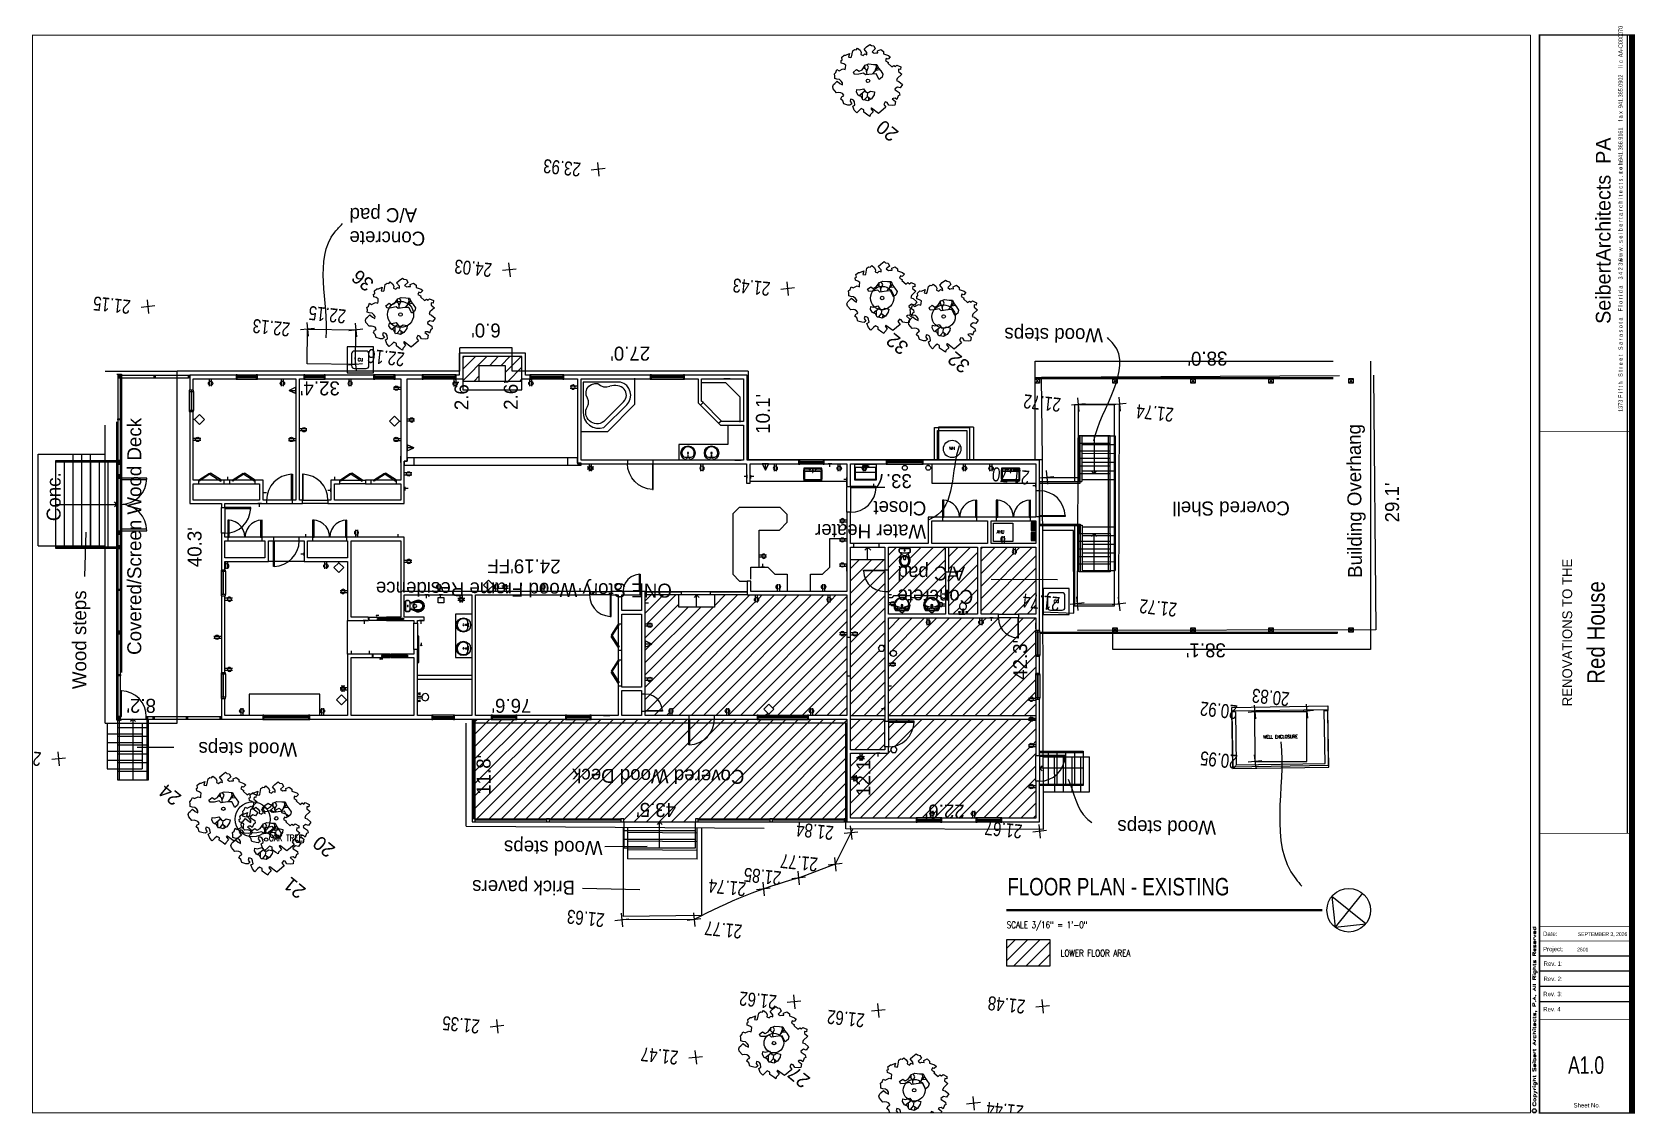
# Paper-space layout 'A1.0' of a CAD drawing. Header units: inches. Extents: x 1.1 to 35.5, y 0.5 to 23.8.
# The model-space entities are those that its viewports show. They can reach past a viewport. Long polylines and large blocks are cut down to what shows.
import ezdxf
from ezdxf.enums import TextEntityAlignment as Align

# ---------------------------------------------------------------- set-up
doc = ezdxf.new("R2010")
doc.units = ezdxf.units.IN
doc.header["$LTSCALE"] = 0.5
doc.header["$MEASUREMENT"] = 0
for name, pattern in [('DASHED2', [0.375, 0.25, -0.125]), ('HIDDEN', [0.375, 0.25, -0.125]), ('HIDDEN2', [0.1875, 0.125, -0.0625])]:
    doc.linetypes.add(name, pattern=pattern)
for name, color, linetype in [('0-SHEET', 2, 'Continuous'), ('0-TEXT', 30, 'Continuous'), ('A-ANNO-TEXT', 30, 'Continuous'), ('BUILDING', 253, 'DASHED2'), ('BUILDING OH', 80, 'HIDDEN2'), ('EDGE OF CONCRETE', 253, 'DASHED2'), ('EDGE OF PAVEMENT', 253, 'DASHED2'), ('EDGE OF PAVERS', 24, 'Continuous'), ('EDGE OF ROCKS', 55, 'HIDDEN'), ('P-ABOVE', 201, 'HIDDEN2'), ('P-BELOW-LIGHT', 143, 'Continuous'), ('P-BELOW-MED', 145, 'Continuous'), ('P-CASEWORK', 140, 'Continuous'), ('P-DOOR', 51, 'Continuous'), ('P-FIXTURE', 63, 'Continuous'), ('P-FURNITURE', 201, 'Continuous'), ('P-RAILING', 60, 'Continuous'), ('P-WALL', 90, 'Continuous'), ('P-WINDOW', 213, 'Continuous'), ('SPOT ELEVATION TEXT', 252, 'Continuous'), ('TEXT', 7, 'Continuous'), ('Trees-Anno', 43, 'Continuous'), ('TreesMARK', 46, 'Continuous'), ('WOOD DECK', 37, 'Continuous')]:
    doc.layers.add(name, color=color, linetype=linetype)
doc.styles.add('1-4T', font='Zap601Rm.ttf', dxfattribs={"width": 0.8, "height": 12})
doc.styles.add('BLDG', font='IC-Romans.shx', dxfattribs={"width": 0.8})
doc.styles.add('sapa notes', font='romans.shx', dxfattribs={"width": 0.8})
doc.styles.add('titleblock1', font='Zap601Rm.ttf', dxfattribs={"height": 0.5})
doc.styles.add('titleblock2', font='romans.shx', dxfattribs={"width": 0.8})
doc.styles.add('TXT', font='IC-Romans.shx')
doc.dimstyles.new('20 SCALE', dxfattribs={"dimtxt": 1.6, "dimasz": 2, "dimexe": 0.18, "dimexo": 0.0625, "dimgap": 0.04, "dimtad": 0, "dimdec": 1, "dimzin": 0, "dimdsep": 46, "dimtxsty": 'BLDG', "dimcen": 0.09, "dimaunit": 1, "dimadec": 4, "dimazin": 0, "dimtfac": 1, "dimtdec": 1, "dimtofl": 0, "dimtmove": 2, "dimatfit": 3, "dimfxl": 1, "dimtolj": 1, "dimtzin": 0, "dimarcsym": 0})

psp = doc.layouts.new('A1.0')

# ---------------------------------------------------------------- texts
at = {"layer": '0-TEXT', "style": 'titleblock1', "width": 0.75}
for s, p in [('t e l  941.366.9161    f a x  941.365.0902    l i c  AA-C000070', (35.221, 20.77)), ('w w w . s e i b e r t a r c h i t e c t s . c o m', (35.221, 18.851)), ('1373 F i f t h   S t r e e t   S a r a s o t a    F l o r i d a    3 4 2 3 6', (35.221, 15.642))]:
    psp.add_text(s, height=0.09375, rotation=90, dxfattribs=at).set_placement(p)
at = {"layer": '0-TEXT', "style": 'titleblock1'}
psp.add_text('SeibertArchitects  PA', height=0.31641, rotation=90, dxfattribs=at).set_placement((34.796, 19.53), align=Align.MIDDLE)
for s, height, p in [('RENOVATIONS TO THE', 0.21094, (34.135, 10.909)), ('C ', 0.0441, (33.345, 0.648))]:
    psp.add_text(s, height=height, rotation=90, dxfattribs=at).set_placement(p, align=Align.CENTER)
at = {"layer": '0-TEXT', "style": 'titleblock1', "width": 0.878415}
psp.add_text('Red House', height=0.375, rotation=90, dxfattribs=at).set_placement((34.834, 10.909), align=Align.CENTER)
at = {"layer": '0-TEXT', "style": 'titleblock2', "width": 1.327876}
psp.add_text('Copyright Seibert Architects, P.A. All Rights Reserved', height=0.07032, rotation=90, dxfattribs=at).set_placement((33.358, 0.741), (33.358, 4.601), align=Align.FIT)
at = {"layer": '0-TEXT', "style": 'titleblock1'}
for s, height, p in [('Date:', 0.0938, (33.51, 4.396)), ('Project:', 0.0938, (33.51, 4.07)), ('SEPTEMBER 3, 2026', 0.07875, (34.256, 4.397)), ('Rev. 1:', 0.0938, (33.521, 3.756)), ('Rev. 2:', 0.0938, (33.521, 3.43)), ('Rev. 3:', 0.0938, (33.514, 3.105)), ('Rev. 4', 0.0938, (33.514, 2.779))]:
    psp.add_text(s, height=height, dxfattribs=at).set_placement(p)
psp.add_text('2601', height=0.0787, dxfattribs=at).set_placement((34.362, 4.106), align=Align.MIDDLE)
at = {"layer": '0-TEXT', "style": 'titleblock1', "width": 0.75}
psp.add_text('A1.0', height=0.375, dxfattribs=at).set_placement((34.434, 1.439), align=Align.CENTER)
at = {"layer": '0-TEXT', "style": 'titleblock1'}
psp.add_text('Sheet No.', height=0.0938, dxfattribs=at).set_placement((34.453, 0.717), align=Align.CENTER)

msp = doc.modelspace()

# ---------------------------------------------------------------- texts
at = {"layer": '0-TEXT', "width": 0.8}
for s, height, style, p in [('CU', 4.4955, 'sapa notes', (2059.01784, 13474.32583)), ('WH', 4.4955, 'sapa notes', (2871.7714, 13352.50867)), ('AHU', 4.4955, 'sapa notes', (2936.73876, 13237.82833)), ('CU', 4.4955, 'sapa notes', (3015.38536, 13142.41558)), ('OAK TREE', 8.991, 'sapa notes', (1936.87248, 12815.14806)), ('FLOOR PLAN - EXISTING', 23.976, '1-4T', (2951.70138, 12740.8091)), ('SCALE 3/16" = 1\'-0"', 8.991, 'sapa notes', (2950.81564, 12695.83528)), ('LOWER FLOOR AREA', 8.991, 'sapa notes', (3024.82175, 12657.05434))]:
    msp.add_text(s, height=height, dxfattribs=dict(at, style=style)).set_placement(p)
at = {"layer": '0-TEXT', "style": 'sapa notes', "width": 0.8}
msp.add_text('WELL ENCLOSURE', height=4.4955, rotation=0.8522978, dxfattribs=at).set_placement((3303.32255, 12956.12816))
at = {"layer": 'SPOT ELEVATION TEXT', "style": 'BLDG', "width": 0.8}
for s, p in [('23.93', (2340.64811, 13749.53212)), ('24.03', (2218.55521, 13611.58289)), ('21.43', (2600.97552, 13585.65906)), ('21.15', (1721.99611, 13560.91726)), ('22.15', (2018.06818, 13547.79111)), ('22.13', (1941.20701, 13529.92659)), ('22.16', (2098.56166, 13488.87243)), ('21.72', (3000.38476, 13426.44483)), ('21.74', (3155.28727, 13412.80476)), ('21.70', (2957.20043, 13326.47594)), ('21.74', (2998.91039, 13153.00568)), ('21.72', (3159.84013, 13145.11406)), ('20.83', (3314.44328, 13022.2634)), ('20.92', (3243.14187, 13004.41416)), ('21.48', (1599.19765, 12939.93816)), ('20.95', (3243.22703, 12936.19725)), ('21.67', (2947.23807, 12840.46263)), ('21.84', (2688.02823, 12838.50563)), ('21.85', (2616.08543, 12776.33476)), ('21.77', (2666.31108, 12795.12073)), ('21.74', (2567.73739, 12761.20393)), ('21.63', (2373.1894, 12718.73341)), ('21.77', (2562.27611, 12703.01456)), ('21.62', (2609.91927, 12606.27543)), ('21.48', (2951.35159, 12599.95503)), ('21.62', (2730.65379, 12581.1299)), ('21.35', (2201.75246, 12572.58695)), ('21.47', (2474.64308, 12529.90301)), ('21.44', (2949.124, 12454.78191))]:
    msp.add_text(s, height=19.2, rotation=173.99910206, dxfattribs=at).set_placement(p, align=Align.CENTER)
at = {"layer": 'TEXT', "char_height": 19.2, "style": 'TXT'}
for s, insert, attachment_point, rotation in [('Concrete \\PA/C pad', (2047.4026, 13633.79108), 3, 179.61051486), ("6.0'", (2235.14708, 13507.00665), 2, 180), ('Wood steps', (3083.03348, 13500.26595), 1, 179.61051486), ("27.0'", (2433.34615, 13475.25863), 2, 180), ("38.0'", (3226.5537, 13468.31081), 2, 180.29286673), ("32.4'", (2006.98234, 13427.52957), 2, 180), ("2.6'", (2191.92738, 13427.45885), 2, 90), ("2.6'", (2259.69478, 13427.98675), 2, 90), ("10.1'", (2606.0127, 13402.10862), 2, 90), ('Covered/Screen Wood Deck', (1742.30337, 13233.82442), 2, 90), ('Building Overhang', (3418.84598, 13282.45961), 2, 90.49598909), ('Conc.', (1631.47133, 13288.30592), 2, 90), ("33.7'", (2792.97219, 13300.12743), 2, 179.97819011), ("29.1'", (3470.58248, 13280.43512), 2, 90.49598909), ('Water Heater \\PCloset', (2839.90912, 13230.62736), 1, 179.61051486), ('Covered Shell', (3259.12771, 13262.63072), 2, 180.12952559), ("40.3'", (1825.08286, 13219.0163), 2, 90), ("ONE Story Wood Frame Residence \\P24.19'FF", (2287.13282, 13151.08375), 2, 179.61051486), ('Concrete \\PA/C pad', (2800.43776, 13141.81109), 3, 179.61051486), ('Wood steps', (1666.69399, 13091.88811), 2, 90), ("42.3'", (2959.58457, 13064.34035), 2, 90.12952559), ("38.1'", (3224.40308, 13067.76859), 2, 180.12952559), ("8.2'", (1761.39334, 12991.57396), 2, 180), ("76.6'", (2270.20212, 12991.57396), 2, 180), ('Wood steps', (1975.60869, 12931.40072), 1, 179.61051486), ("11.8'", (2222.30232, 12906.53293), 2, 90), ("12.1'", (2744.12138, 12904.75929), 2, 90), ('Covered Wood Deck', (2471.81793, 12894.87348), 2, 179.61051486), ("43.5'", (2468.90974, 12848.51792), 2, 179.61051486), ("22.6'", (2865.47266, 12846.32028), 2, 179.82087297), ('Wood steps', (3238.26134, 12824.14043), 1, 179.61051486), ('Wood steps', (2395.37507, 12796.12049), 1, 179.61051486), ('Brick pavers', (2357.3274, 12741.69404), 1, 179.61051486)]:
    msp.add_mtext(s, dxfattribs=dict(at, insert=insert, attachment_point=attachment_point, rotation=rotation))
at = {"layer": 'Trees-Anno', "char_height": 19.2, "attachment_point": 9, "rotation": 140.99910206, "style": 'TXT'}
for s, insert in [('20', (2781.55532, 13807.40111)), ('36', (2060.76658, 13601.77452)), ('32', (2795.41189, 13514.74774)), ('32', (2879.90054, 13489.32983)), ('24', (1795.7757, 12895.42806)), ('20', (2007.42458, 12824.3367)), ('21', (1966.8648, 12767.5242)), ('27', (2659.97858, 12507.47254)), ('30', (2852.582, 12442.68245))]:
    msp.add_mtext(s, dxfattribs=dict(at, insert=insert))

# ---------------------------------------------------------------- blocks, each defined once
blk = doc.blocks.new('SPT10')
at = {"color": 0, "linetype": 'Continuous'}
for p, q in [((-0.35, -0.35), (0.35, 0.35)), ((0.35, -0.35), (-0.35, 0.35))]:
    blk.add_line(p, q, dxfattribs=at)
blk = doc.blocks.new('TREE11')
at = {"linetype": 'Continuous'}
for p, q in [((-0.132, 0.24), (-0.134, 0.178)), ((-0.094, 0.242), (-0.047, 0.184)), ((-0.034, 0.247), (-0.058, 0.14)), ((-0.134, 0.178), (-0.184, 0.176)), ((-0.156, 0.177), (-0.179, 0.211)), ((-0.134, 0.178), (-0.103, 0.129)), ((0.006, -0.194), (-0.03, -0.231)), ((0.008, -0.119), (0.006, -0.244)), ((0.008, -0.167), (0.027, -0.23)), ((0.065, -0.059), (0.113, -0.104)), ((0.096, -0.089), (0.115, -0.156)), ((0.113, -0.104), (0.17, -0.108)), ((0.115, -0.156), (0.157, -0.173)), ((0.141, -0.107), (0.163, -0.133)), ((0.027, -0.23), (0.058, -0.256))]:
    blk.add_line(p, q, dxfattribs=at)
for points in [[(-0.04, 0.357), (-0.015, 0.344), (0.008, 0.351), (0.028, 0.361), (0.015, 0.389), (-0.027, 0.402), (-0.019, 0.434), (0.006, 0.451), (0.063, 0.474), (0.102, 0.449), (0.138, 0.447), (0.147, 0.41), (0.136, 0.393), (0.141, 0.378), (0.17, 0.37), (0.196, 0.378), (0.22, 0.391), (0.243, 0.415), (0.313, 0.402), (0.339, 0.381), (0.35, 0.351), (0.344, 0.329), (0.34, 0.28), (0.289, 0.282), (0.248, 0.275), (0.265, 0.252), (0.293, 0.244), (0.328, 0.244), (0.361, 0.265), (0.39, 0.275), (0.412, 0.246), (0.437, 0.224), (0.433, 0.195), (0.446, 0.154), (0.413, 0.148), (0.388, 0.092), (0.354, 0.079), (0.368, 0.058), (0.388, 0.027), (0.422, 0.031), (0.457, 0.043), (0.483, 0.016), (0.474, 0.001), (0.503, -0.026), (0.494, -0.071), (0.476, -0.084), (0.45, -0.136), (0.429, -0.087), (0.398, -0.104), (0.399, -0.119), (0.44, -0.196), (0.432, -0.226), (0.411, -0.238), (0.409, -0.268), (0.363, -0.268), (0.329, -0.255), (0.315, -0.23), (0.28, -0.238), (0.276, -0.273), (0.246, -0.282), (0.266, -0.303), (0.327, -0.315), (0.32, -0.365), (0.306, -0.423), (0.28, -0.423), (0.248, -0.44), (0.207, -0.421), (0.216, -0.36), (0.179, -0.362), (0.166, -0.381), (0.14, -0.4), (0.162, -0.419), (0.138, -0.464), (0.091, -0.464), (0.072, -0.441), (0.001, -0.467), (-0.033, -0.467), (-0.028, -0.422), (-0.003, -0.413), (-0.014, -0.379), (-0.063, -0.389), (-0.062, -0.374), (-0.141, -0.37), (-0.149, -0.404), (-0.177, -0.406), (-0.18, -0.435), (-0.24, -0.45), (-0.26, -0.42), (-0.236, -0.405), (-0.254, -0.38), (-0.315, -0.38), (-0.303, -0.291), (-0.316, -0.259), (-0.349, -0.272), (-0.418, -0.27), (-0.422, -0.212), (-0.383, -0.196), (-0.372, -0.151), (-0.384, -0.142), (-0.455, -0.151), (-0.484, -0.125), (-0.473, -0.106), (-0.49, -0.053), (-0.458, -0.053), (-0.439, -0.033), (-0.432, -0.017), (-0.493, -0.016), (-0.518, 0.028), (-0.497, 0.053), (-0.45, 0.082), (-0.409, 0.069), (-0.382, 0.08), (-0.388, 0.119), (-0.437, 0.131), (-0.412, 0.266), (-0.287, 0.27), (-0.282, 0.283), (-0.337, 0.3), (-0.331, 0.357), (-0.341, 0.379), (-0.305, 0.383), (-0.238, 0.387), (-0.216, 0.358), (-0.176, 0.368), (-0.17, 0.404), (-0.164, 0.459), (-0.113, 0.45), (-0.059, 0.418), (-0.073, 0.387)], [(-0.118, 0.258), (-0.067, 0.236), (-0.022, 0.249), (0.027, 0.23), (0.047, 0.196), (0.015, 0.181), (-0.022, 0.128), (-0.087, 0.145), (-0.114, 0.117), (-0.121, 0.09), (-0.174, 0.064), (-0.194, 0.1), (-0.201, 0.17), (-0.18, 0.224), (-0.136, 0.243)], [(0.014, -0.114), (0.079, -0.044), (0.118, -0.048), (0.163, 0.008), (0.206, 0.048), (0.241, 0.034), (0.227, -0.023), (0.185, -0.025), (0.166, -0.07), (0.171, -0.149), (0.145, -0.196), (0.088, -0.232), (0.048, -0.263), (-0.004, -0.237), (-0.053, -0.224), (-0.108, -0.207), (-0.126, -0.167), (-0.115, -0.115), (-0.029, -0.154)]]:
    blk.add_lwpolyline(points, close=True, dxfattribs=at)
blk.add_circle((0, 0), 0.0248, dxfattribs=at)

# ---------------------------------------------------------------- hatches: boundary and pattern name
at = {"layer": 'P-FURNITURE'}
h = msp.add_hatch(dxfattribs=at)
h.set_pattern_fill('ANSI31', color=256, scale=96)
h.paths.add_polyline_path([(2723.16763, 13102.72532), (2724.92841, 13103.31224), (2726.88482, 13102.72532), (2727.42826, 13101.74711), (2731.18892, 13101.74711), (2731.18892, 13153.39638), (2707.90762, 13153.39638), (2707.90762, 13149.94005), (2709.27711, 13148.11406), (2709.27711, 13146.15765), (2707.90762, 13144.33167), (2707.90762, 13144.55695), (2705.95121, 13144.20124), (2704.19044, 13145.37509), (2703.60352, 13147.13586), (2704.19044, 13149.09227), (2705.16865, 13149.63572), (2705.16865, 13153.39638), (2608.32628, 13153.39638), (2608.32628, 13149.66838, -0.2752812509), (2609.85371, 13147.1043, -1), (2604.022, 13147.1043, -0.2792414147), (2605.5873, 13149.68853), (2605.5873, 13153.39638), (2594.04447, 13153.39638), (2549.04701, 13153.39638), (2549.04701, 13136.76688), (2500.13672, 13136.76688), (2500.13672, 13153.39638), (2453.9654, 13153.39638), (2453.9654, 13113.28994), (2457.68557, 13113.28994, -0.7685501851), (2463.29885, 13111.79512, -0.7769258033), (2457.65479, 13110.35532), (2453.9654, 13110.35532), (2453.9654, 13090.20428), (2462.9649, 13085.90018), (2453.9654, 13081.79171), (2453.9654, 13038.9463), (2457.68557, 13038.9463, -0.7685501851), (2463.29885, 13037.45148, -0.7769258033), (2457.65479, 13036.01168), (2453.9654, 13036.01168), (2453.9654, 13017.23013), (2459.83464, 13016.64321), (2465.50823, 13014.29551), (2470.20362, 13010.77397), (2474.11644, 13006.27423), (2476.46414, 13000.79627), (2477.63798, 12994.92704), (2477.63798, 12993.75319), (2453.9654, 12993.75319), (2453.9654, 12987.88396), (2488.00697, 12987.88396), (2488.00697, 12991.60114), (2486.63748, 12993.16627), (2486.63748, 12995.12268), (2488.00697, 12996.68781), (2489.96338, 12997.07909), (2491.72415, 12995.90525), (2492.31107, 12994.14448), (2491.72415, 12992.18806), (2490.74594, 12991.64462), (2490.74594, 12987.88396), (2513.8316, 12987.88396), (2549.04701, 12987.88396), (2565.48086, 12987.88396), (2565.48086, 12991.60412, -0.268774043), (2563.97001, 12994.21173, -1), (2569.98136, 12994.21173, -0.274405067), (2568.41548, 12991.57334), (2568.41548, 12987.88396), (2607.73935, 12987.88396), (2607.73935, 12988.27524), (2609.30448, 12988.27524), (2623.97757, 12988.27524), (2623.97757, 12989.64473), (2617.13013, 12996.49217), (2623.97757, 13003.33961), (2630.62937, 12996.49217), (2623.97757, 12989.64473), (2623.97757, 12988.27524), (2676.80068, 12988.27524), (2678.36581, 12988.27524), (2678.36581, 12987.88396), (2680.90915, 12987.88396), (2680.90915, 12991.60412, -0.268774043), (2679.39829, 12994.21173, -1), (2685.40964, 12994.21173, -0.274405067), (2683.84376, 12991.57334), (2683.84376, 12987.88396), (2731.18892, 12987.88396), (2731.18892, 13042.2722), (2731.18892, 13095.09531), (2731.18892, 13099.00813), (2727.47174, 13099.00813), (2726.10225, 13097.63865), (2723.9502, 13097.63865), (2722.38507, 13099.00813), (2721.99379, 13100.96455)])
h.paths.add_polyline_path([(2783.22947, 13158.28741), (2776.77331, 13158.87433), (2770.70844, 13161.02638), (2765.23048, 13164.35228), (2760.5351, 13168.85203), (2757.01355, 13174.13434), (2754.66586, 13180.19921), (2753.68766, 13186.45973), (2753.68766, 13187.63358), (2783.22947, 13187.63358), (2783.22947, 13202.30667), (2736.07995, 13202.30667), (2736.07995, 13101.35583), (2739.80011, 13101.35583, -0.7685501851), (2745.4134, 13099.86101, -0.7769258033), (2739.76933, 13098.42121), (2736.07995, 13098.42121), (2736.07995, 13095.09531), (2736.07995, 13042.2722), (2736.07995, 12987.88396), (2783.22947, 12987.88396), (2783.22947, 13080.22658), (2780.88178, 13076.31376), (2776.18639, 13076.31376), (2774.03434, 13080.22658), (2776.18639, 13084.13941), (2780.88178, 13084.13941), (2783.22947, 13080.22658)])
h.paths.add_polyline_path([(2866.37696, 13184.69896), (2866.37696, 13219.1318), (2788.1205, 13219.1318), (2788.1205, 13187.63358), (2788.1205, 13158.28741), (2788.1205, 13149.67919), (2792.62025, 13149.67919), (2795.16358, 13152.41817), (2818.0536, 13152.41817), (2820.79257, 13149.67919), (2832.53104, 13149.67919), (2835.27002, 13152.41817), (2857.18183, 13152.41817), (2863.63798, 13148.70099), (2866.37696, 13148.70099)])
edge = h.paths.add_edge_path(flags=16)
edge.add_ellipse((2810.52141, 13200.29836), major_axis=(0, -8.55704), ratio=0.8642807949, start_angle=242.39798031, end_angle=477.60202131, ccw=False)
edge.add_line((2803.96768, 13204.26373), (2804.94564, 13206.80641))
edge.add_line((2804.94564, 13206.80641), (2805.7282, 13208.95846))
edge.add_line((2805.7282, 13208.95846), (2806.29734, 13211.23502))
edge.add_line((2806.29734, 13211.23502), (2804.16307, 13211.5018))
edge.add_line((2804.16307, 13211.5018), (2803.18487, 13212.08872))
edge.add_line((2803.18487, 13212.08872), (2802.79359, 13213.26257))
edge.add_line((2802.79359, 13213.26257), (2802.79359, 13216.19719))
edge.add_line((2802.79359, 13216.19719), (2803.18487, 13216.97975))
edge.add_line((2803.18487, 13216.97975), (2803.96743, 13217.17539))
edge.add_line((2803.96743, 13217.17539), (2817.07539, 13217.17539))
edge.add_line((2817.07539, 13217.17539), (2817.85795, 13216.97975))
edge.add_line((2817.85795, 13216.97975), (2818.24924, 13216.19719))
edge.add_line((2818.24924, 13216.19719), (2818.24924, 13213.26257))
edge.add_line((2818.24924, 13213.26257), (2817.85795, 13212.08872))
edge.add_line((2817.85795, 13212.08872), (2816.87975, 13211.5018))
edge.add_line((2816.87975, 13211.5018), (2814.74548, 13211.23502))
edge.add_line((2814.74548, 13211.23502), (2815.31462, 13208.95846))
edge.add_line((2815.31462, 13208.95846), (2816.09718, 13206.80641))
edge.add_line((2816.09718, 13206.80641), (2817.07514, 13204.26372))
h.paths.add_polyline_path([(2812.96693, 13194.08974), (2811.79308, 13193.69845), (2810.42359, 13193.50281), (2809.24974, 13193.69845), (2808.0759, 13194.08974), (2806.31513, 13195.65487), (2805.14128, 13197.80692), (2804.75, 13200.74154), (2805.53256, 13203.87179), (2807.09769, 13205.82821), (2809.24974, 13207.00205), (2809.83667, 13207.00205), (2810.42359, 13207.00205), (2811.20615, 13207.00205), (2811.79308, 13207.00205), (2813.94513, 13205.82821), (2815.51026, 13203.87179), (2816.29282, 13200.74154), (2815.90154, 13197.80692), (2814.7277, 13195.65487)], flags=0)
h.paths.add_polyline_path([(2812.96693, 13194.28538), (2811.79308, 13193.8941), (2810.42359, 13193.69845), (2809.24974, 13193.8941), (2808.0759, 13194.28538), (2806.51077, 13195.65487), (2805.53256, 13197.41564), (2805.14128, 13199.76333), (2805.33692, 13202.30667), (2806.31513, 13204.45872), (2807.48897, 13205.63256), (2808.85846, 13206.41513), (2809.0541, 13206.41513), (2809.44538, 13206.61077), (2809.83667, 13206.61077), (2810.42359, 13206.61077), (2811.01051, 13206.61077), (2811.59744, 13206.61077), (2813.35821, 13205.82821), (2814.7277, 13204.45872), (2815.7059, 13202.30667), (2815.90154, 13199.76333), (2815.51026, 13197.41564), (2814.53205, 13195.65487)], flags=0)
h.paths.add_polyline_path([(2813.35821, 13208.1759), (2813.16257, 13208.37154), (2813.35821, 13208.76282), (2813.55385, 13208.37154)], flags=0)
h.paths.add_polyline_path([(2807.68461, 13208.1759), (2807.48897, 13208.37154), (2807.68461, 13208.76282), (2807.88026, 13208.37154)], flags=0)
h.paths.add_polyline_path([(2810.42359, 13213.65385), (2809.56047, 13214.22927), (2809.83667, 13214.43642), (2809.83667, 13214.8277), (2810.42359, 13215.21898), (2811.20615, 13214.8277), (2811.20615, 13214.04513)], flags=0)
h.paths.add_polyline_path([(2990.41345, 13102.92096), (2990.41345, 13104.48609), (2990.80474, 13104.48609), (2990.80474, 13122.09379), (2966.74087, 13122.09379), (2966.74087, 13094.50839), (2965.76267, 13094.50839), (2959.69779, 13095.48659), (2954.21984, 13097.63865), (2949.13317, 13100.96455), (2945.02471, 13105.26865), (2941.89445, 13110.35532), (2939.93804, 13116.02892), (2939.35111, 13122.09379), (2916.85238, 13122.09379), (2916.85238, 13118.37363, -0.268774043), (2918.36324, 13115.76602, -1), (2912.35188, 13115.76602, -0.274405067), (2913.91776, 13118.40441), (2913.91776, 13122.09379), (2844.26951, 13122.09379), (2844.26951, 13118.63746), (2845.639, 13116.81148), (2845.639, 13114.85507), (2844.26951, 13113.02908), (2844.26951, 13113.25437), (2842.3131, 13112.89866), (2840.55233, 13113.87686), (2839.9654, 13115.83327), (2840.55233, 13117.78969), (2841.53053, 13118.33313), (2841.53053, 13122.09379), (2788.1205, 13122.09379), (2788.1205, 13072.98786), (2790.84484, 13072.98786, -1.0186898407), (2799.14301, 13073.14153, -0.9816530607), (2790.84484, 13072.98786), (2788.1205, 13072.98786), (2788.1205, 13059.48862), (2791.56088, 13059.48862, -0.7875548243), (2797.14945, 13058.14122, -0.7807484412), (2791.58397, 13056.74965), (2788.1205, 13056.74965), (2788.1205, 12987.88396), (2990.80474, 12987.88396), (2990.80474, 13009.0132), (2987.08755, 13009.0132), (2985.52242, 13007.64372), (2983.56601, 13007.64372), (2982.00088, 13009.0132), (2981.6096, 13010.96961), (2982.78345, 13012.73039), (2984.54422, 13013.31731), (2986.50063, 13012.73039), (2987.04408, 13011.75218), (2990.41345, 13011.75218), (2990.41345, 13011.94782), (2990.41345, 13044.03297), (2990.41345, 13045.5981), (2990.80474, 13045.5981), (2990.80474, 13069.27068), (2990.41345, 13069.27068), (2990.41345, 13070.64017)])
h.paths.add_polyline_path([(2990.80474, 12945.23419), (2987.08457, 12945.23419, -0.7685501851), (2981.47129, 12946.72901, -0.7769258033), (2987.11535, 12948.1688), (2990.80474, 12948.1688), (2990.80474, 12981.62344), (2987.07674, 12981.62344, -0.7756298607), (2981.59687, 12982.99293), (2788.1205, 12982.99293), (2788.1205, 12980.05831), (2823.33591, 12980.05831), (2823.33591, 12978.88447), (2822.55334, 12972.23267), (2820.40129, 12965.77651), (2817.07539, 12959.71163), (2812.57564, 12954.62496), (2807.29333, 12950.32086), (2801.22846, 12947.1906), (2794.7723, 12945.42983), (2793.3409, 12945.26143), (2793.20717, 12945.03855), (2797.90256, 12945.03855), (2800.05461, 12941.12572), (2797.90256, 12937.01726), (2793.20717, 12937.01726), (2790.85947, 12941.12572), (2793.3409, 12945.26143), (2788.1205, 12944.64726), (2788.1205, 12936.03905), (2752.12253, 12936.03905), (2752.12253, 12932.35702, -0.2762261776), (2753.66214, 12929.78279, -1), (2747.81842, 12929.78279, -0.2581847492), (2749.18791, 12932.25815), (2749.18791, 12936.03905), (2736.07995, 12936.03905), (2736.07995, 12902.9757), (2739.79713, 12902.9757), (2741.36226, 12904.34519), (2743.70996, 12904.34519), (2743.70996, 12904.00281), (2744.8838, 12902.9757), (2745.27509, 12901.01929), (2744.29688, 12899.25851), (2742.34047, 12898.67159), (2740.38406, 12899.25851), (2739.84061, 12900.23672), (2736.07995, 12900.23672), (2736.07995, 12846.82669), (2826.27052, 12846.82669), (2826.27052, 12847.21797), (2827.83565, 12847.21797), (2846.6172, 12847.21797), (2846.6172, 12850.55468, -0.2752812509), (2845.08977, 12853.11876, -1), (2850.92148, 12853.11876, -0.2792414147), (2849.35618, 12850.53453), (2849.35618, 12847.21797), (2859.9208, 12847.21797), (2861.48593, 12847.21797), (2861.48593, 12846.82669), (2903.54878, 12846.82669), (2903.54878, 12850.54685, -0.268774043), (2902.03792, 12853.15445, -1), (2908.04928, 12853.15445, -0.274405067), (2906.4834, 12850.51607), (2906.4834, 12846.82669), (2908.43981, 12846.82669), (2908.43981, 12847.21797), (2910.00494, 12847.21797), (2942.28573, 12847.21797), (2943.85086, 12847.21797), (2943.85086, 12846.82669), (2990.80474, 12846.82669), (2990.80474, 12888.88953), (2987.08457, 12888.88953, -0.7685501851), (2981.47129, 12890.38435, -0.7769258033), (2987.11535, 12891.82415), (2990.80474, 12891.82415), (2990.80474, 12897.69339), (2990.80474, 12933.10443)])
h.paths.add_polyline_path([(2783.22947, 12980.05831), (2783.22947, 12982.99293), (2736.07995, 12982.99293), (2736.07995, 12940.93008), (2783.22947, 12940.93008), (2783.22947, 12944.8429)], flags=17)
h.paths.add_polyline_path([(2910.59186, 13219.1318), (2871.26799, 13219.1318), (2871.26799, 13184.69896), (2883.00646, 13184.69896), (2883.00646, 13179.80793), (2871.26799, 13179.80793), (2871.26799, 13126.98482), (2884.76723, 13126.98482), (2885.74544, 13129.18578), (2885.74544, 13129.91944), (2885.54979, 13129.91944), (2885.54979, 13130.11508), (2884.57159, 13129.91944), (2884.57159, 13130.31072), (2885.54979, 13130.11508), (2885.54979, 13130.31072), (2885.94108, 13130.31072), (2886.33236, 13130.31072), (2886.33236, 13130.11508), (2887.31056, 13130.31072), (2887.31056, 13129.91944), (2886.33236, 13130.11508), (2886.33236, 13129.91944), (2886.13672, 13128.74559), (2886.33236, 13128.74559), (2886.91928, 13126.98482), (2889.65826, 13126.98482), (2889.65826, 13133.07332, -9.8645325524), (2891.61467, 13133.0497), (2891.61467, 13126.98482), (2894.94057, 13126.98482), (2895.72313, 13129.33251), (2895.72313, 13129.91944), (2895.52749, 13129.91944), (2895.52749, 13130.11508), (2894.54929, 13129.91944), (2894.54929, 13130.31072), (2895.52749, 13130.11508), (2895.52749, 13130.31072), (2895.91878, 13130.31072), (2896.31006, 13130.31072), (2896.31006, 13130.11508), (2897.28826, 13130.31072), (2897.28826, 13129.91944), (2896.31006, 13130.11508), (2896.31006, 13129.91944), (2896.11442, 13129.91944), (2896.11442, 13128.74559), (2896.31006, 13128.74559), (2896.89698, 13126.98482), (2910.59186, 13126.98482)])
h.paths.add_polyline_path([(2990.80474, 13219.1318), (2962.63241, 13219.1318), (2962.63241, 13215.67548), (2964.0019, 13213.84949), (2964.0019, 13211.89308), (2962.63241, 13210.0671), (2962.63241, 13210.29238), (2960.676, 13209.93667), (2958.91523, 13210.91488), (2958.3283, 13212.87129), (2958.91523, 13214.8277), (2959.89343, 13215.37115), (2959.89343, 13219.1318), (2915.48289, 13219.1318), (2915.48289, 13126.98482), (2939.35111, 13126.98482), (2966.74087, 13126.98482), (2990.80474, 13126.98482)])
h.paths.add_polyline_path([(2470.20362, 13010.77397), (2465.50823, 13014.29551), (2459.83464, 13016.64321), (2453.9654, 13017.23013), (2453.9654, 12994.92704), (2477.63798, 12994.92704), (2476.46414, 13000.79627), (2474.11644, 13006.27423)], flags=17)
h.paths.add_polyline_path([(2820.40129, 12965.77651), (2822.55334, 12972.23267), (2823.33591, 12978.88447), (2788.1205, 12978.88447), (2788.1205, 12944.64726), (2793.3409, 12945.26143), (2794.7723, 12945.42983), (2801.22846, 12947.1906), (2807.29333, 12950.32086), (2812.57564, 12954.62496), (2817.07539, 12959.71163)], flags=17)
h.paths.add_polyline_path([(2965.76267, 13122.09379), (2939.35111, 13122.09379), (2939.93804, 13116.02892), (2941.89445, 13110.35532), (2945.02471, 13105.26865), (2949.13317, 13100.96455), (2954.21984, 13097.63865), (2959.69779, 13095.48659), (2965.76267, 13094.50839)], flags=17)
h.paths.add_polyline_path([(2783.22947, 13186.45973), (2753.68766, 13186.45973), (2754.66586, 13180.19921), (2757.01355, 13174.13434), (2760.5351, 13168.85203), (2765.23048, 13164.35228), (2770.70844, 13161.02638), (2776.77331, 13158.87433), (2783.22947, 13158.28741)], flags=17)
h.paths.add_polyline_path([(2731.18892, 12982.99293), (2678.36581, 12982.99293), (2678.36581, 12982.40601), (2676.80068, 12982.40601), (2609.30448, 12982.40601), (2607.73935, 12982.40601), (2607.73935, 12982.99293), (2549.04701, 12982.99293), (2548.46008, 12976.14549), (2546.50367, 12969.68933), (2543.37341, 12963.62446), (2539.06931, 12958.34214), (2533.98264, 12954.03804), (2528.1134, 12950.71214), (2521.65724, 12948.56009), (2515.00545, 12947.58188), (2513.8316, 12947.58188), (2513.8316, 12982.99293), (2379.62177, 12982.99293), (2379.62177, 12982.40601), (2378.05664, 12982.40601), (2345.77585, 12982.40601), (2344.21072, 12982.40601), (2344.21072, 12982.99293), (2277.69272, 12982.99293), (2277.69272, 12982.40601), (2276.12759, 12982.40601), (2244.04244, 12982.40601), (2242.47732, 12982.40601), (2242.47732, 12982.99293), (2220.31563, 12982.99293), (2220.31563, 12981.99293), (2220.31563, 12845.93566), (2420.66495, 12845.93566), (2424.66495, 12845.93566), (2424.66495, 12841.93566), (2522.83961, 12841.93566), (2522.83961, 12845.93566), (2526.83961, 12845.93566), (2731.18892, 12845.93566)])
h.paths.add_polyline_path([(2546.50367, 12969.68933), (2548.46008, 12976.14549), (2549.04701, 12982.99293), (2515.00545, 12982.99293), (2515.00545, 12947.58188), (2521.65724, 12948.56009), (2528.1134, 12950.71214), (2533.98264, 12954.03804), (2539.06931, 12958.34214), (2543.37341, 12963.62446)], flags=17)
h = msp.add_hatch(dxfattribs=at)
h.set_pattern_fill('ANSI31', color=256, scale=96)
h.set_pattern_definition([(45, (-310.915, -6868.15), (-8.4852814, 8.4852814), [])])
h.paths.add_polyline_path([(3010.31935, 12643.88606), (3010.31935, 12679.88606), (2950.31935, 12679.88606), (2950.31935, 12643.88606)])

# ---------------------------------------------------------------- linework, layer by layer
at = {"layer": '0-TEXT'}
msp.add_lwpolyline([(3439.39112, 12743.97486), (3402.00041, 12697.05009), (3444.15815, 12701.81712), (3397.23338, 12739.20784), (3402.00041, 12697.05009)], dxfattribs=at)
at = {"layer": '0-TEXT', "const_width": 2.997}
msp.add_lwpolyline([(2950.31935, 12720.51248), (3384.37607, 12720.51248)], dxfattribs=at)
at = {"layer": '0-TEXT'}
msp.add_circle((3420.69576, 12720.51248), 30, dxfattribs=at)
at = {"layer": 'A-ANNO-TEXT'}
for points in [[(3070.69576, 13371.82659), (3070.69576, 13319.80236), (3067.17422, 13323.3239)], [(3070.69576, 13319.80236), (3074.02166, 13323.3239)], [(1644.00621, 13277.60675), (1728.01476, 13277.60675), (1724.49321, 13281.12829)], [(1728.01476, 13277.60675), (1724.49321, 13274.28085)], [(2759.55689, 13202.30667), (2759.55689, 13219.1318), (2755.64407, 13215.02334)], [(2759.55689, 13219.1318), (2763.861, 13214.8277)], [(3070.69576, 13185.18297), (3070.69576, 13237.2072), (3067.17422, 13233.68566)], [(3070.69576, 13237.2072), (3074.02166, 13233.68566)], [(2524.59186, 13136.76688), (2524.59186, 13153.39638), (2521.07032, 13149.87484)], [(2524.59186, 13153.39638), (2527.91776, 13149.87484)], [(1750.21173, 12898.99293), (1750.21173, 12983.00148), (1746.69019, 12979.47994)], [(1750.21173, 12983.00148), (1753.53763, 12979.47994)], [(2995.69576, 12915.39891), (2999.21731, 12918.72481)], [(3055.69576, 12915.39891), (2995.69576, 12915.39891), (2999.21731, 12911.87737)], [(2473.75228, 12805.93566), (2473.75228, 12841.93566), (2470.23074, 12838.41412)], [(2473.75228, 12841.93566), (2477.07818, 12838.41412)]]:
    msp.add_lwpolyline(points, dxfattribs=at)
at = {"layer": 'BUILDING'}
for points in [[(2271.18029, 13492.60665), (2199.11388, 13492.60665)], [(2199.11388, 13460.85863), (2199.11388, 13492.60665)], [(2271.18029, 13460.85863), (2271.18029, 13492.60665)], [(2199.11388, 13460.85863), (1810.68286, 13460.85863)], [(1810.68286, 12977.17396), (1810.68286, 13460.85863)], [(2595.51202, 13460.85863), (2271.18029, 13460.85863)], [(2595.51202, 13460.85863), (2595.51202, 13339.48959), (2999.98585, 13339.33563)], [(2856.90259, 13383.92336), (2856.88564, 13339.3901)], [(2904.97037, 13383.90507), (2856.90259, 13383.92336)], [(2904.97037, 13383.90507), (2904.95341, 13339.3718)], [(3001.1339, 12831.49608), (2999.98585, 13339.33563)], [(3260.15988, 12994.39386), (3391.83393, 12996.35271)], [(3392.97632, 12919.5612), (3391.83393, 12996.35271)], [(2729.72138, 12977.17396), (1810.68286, 12977.17396)], [(2729.72138, 12832.34461), (2729.72138, 12977.17396)], [(3261.30227, 12917.60236), (3260.15988, 12994.39386)], [(3261.30227, 12917.60236), (3392.97632, 12919.5612)], [(3001.1339, 12831.49608), (2729.72138, 12832.34461)]]:
    msp.add_lwpolyline(points, dxfattribs=at)
at = {"layer": 'BUILDING OH'}
for points in [[(1712.10383, 12977.17396), (1712.10383, 13460.85863)], [(1712.10383, 13460.85863), (1810.68286, 13460.85863)], [(2999.98585, 13339.33563), (2998.58452, 13452.74535), (3454.67009, 13455.07664), (3457.69594, 13105.54428), (3000.51671, 13104.51076)], [(1712.10383, 12977.17396), (1810.68286, 12977.17396)], [(2207.90232, 12835.89189), (2207.90232, 12977.17396)], [(2207.90232, 12835.89189), (2729.72138, 12832.34461)]]:
    msp.add_lwpolyline(points, dxfattribs=at)
at = {"layer": 'EDGE OF CONCRETE'}
for points in [[(1989.3727, 13470.72805), (1989.85342, 13517.91717)], [(2056.3008, 13517.24026), (1989.85342, 13517.91717)], [(2055.82008, 13470.05114), (2056.3008, 13517.24026)], [(2055.82008, 13470.05114), (1989.3727, 13470.72805)], [(3047.56216, 13141.40111), (3104.92347, 13140.95213), (3105.58967, 13415.46626), (3049.03652, 13414.84027), (3047.56216, 13141.40111)], [(1619.70383, 13220.85863), (1619.70383, 13346.85863)], [(1619.70383, 13346.85863), (1667.70383, 13346.85863)], [(3000.04115, 13314.87532), (3048.49734, 13314.8424)], [(3000.45871, 13130.16583), (3042.85888, 13128.47239), (3042.48383, 13241.82643), (3000.2065, 13241.73085)], [(1619.70383, 13220.85863), (1667.70383, 13220.85863)], [(3363.00463, 12992.89849), (3291.79364, 12992.8096)], [(3291.8788, 12924.59269), (3291.79364, 12992.8096)], [(3363.08979, 12924.68158), (3363.00463, 12992.89849)], [(3291.8788, 12924.59269), (3363.08979, 12924.68158)]]:
    msp.add_lwpolyline(points, dxfattribs=at)
at = {"layer": 'EDGE OF PAVEMENT'}
msp.add_lwpolyline([(2739.38974, 12832.31439), (2714.96284, 12783.51617), (2664.73719, 12764.73019, 0.0563541477), (2521.1017, 12707.51551), (2421.84117, 12707.12884)], format="xyb", dxfattribs=at)
at = {"layer": 'EDGE OF PAVERS'}
for points in [[(2423.90232, 12712.02071), (2423.90232, 12834.42354)], [(2531.90232, 12713.17686), (2531.90232, 12833.68937)], [(2531.90232, 12713.17686), (2423.90232, 12712.02071)]]:
    msp.add_lwpolyline(points, dxfattribs=at)
at = {"layer": 'EDGE OF ROCKS'}
msp.add_lwpolyline([(1471.88408, 13538.58316), (1559.20826, 13510.9981), (1602.53342, 13593.90207), (1568.2371, 13656.19936), (1461.04356, 13652.83674), (1471.88408, 13538.58316)], dxfattribs=at)
at = {"layer": 'P-ABOVE'}
for p, q in [((1729.50621, 13456.57504), (1733.00621, 13456.57504)), ((2225.84782, 13447.24939), (2261.65015, 13447.24939)), ((2989.69576, 13451.97291), (3450.69576, 13451.97291)), ((2989.69576, 13450.47291), (3450.69576, 13450.47291)), ((2995.69576, 13100.97291), (3450.69576, 13100.97291)), ((2996.28269, 13102.47291), (3450.69576, 13102.47291)), ((1729.50621, 12981.49293), (1733.00621, 12981.49293))]:
    msp.add_line(p, q, dxfattribs=at)
for points in [[(2989.69576, 13338.47291), (2989.69576, 13474.47291), (3450.69576, 13474.47291), (3450.69576, 13078.47291), (3096.69576, 13078.47291), (3096.69576, 13100.97291)], [(2347.14533, 13341.60317), (2136.63545, 13341.60317)], [(2136.63545, 13331.62547), (2347.14533, 13331.62547)], [(2866.37696, 13184.69896), (2866.37696, 13219.1318)], [(2871.26799, 13184.69896), (2871.26799, 13219.1318)], [(1985.2092, 13199.37205), (1936.29891, 13199.37205)], [(2453.9654, 13158.28741), (2594.04447, 13158.28741)], [(2045.07539, 13072.2053), (2045.07539, 13118.18097)], [(2006.72972, 12987.88396), (2006.72972, 13017.23013), (1909.88735, 13017.23013), (1909.88735, 12987.88396)], [(3260.06073, 12992.99311), (3259.97148, 12998.99244), (3391.95688, 13000.95592), (3392.04613, 12994.95659)], [(2736.07995, 12987.88396), (2783.22947, 12987.88396)], [(2736.07995, 12982.99293), (2783.22947, 12982.99293)], [(2788.1205, 12987.88396), (2990.80474, 12987.88396)], [(2788.1205, 12982.99293), (2990.80474, 12982.99293)]]:
    msp.add_lwpolyline(points, dxfattribs=at)
for points in [[(1729.50621, 12981.49293), (1728.00621, 12981.49293), (1728.00621, 13456.57504), (1729.50621, 13456.57504)], [(1734.50621, 12981.49293), (1733.00621, 12981.49293), (1733.00621, 13456.57504), (1734.50621, 13456.57504)], [(2558.24214, 13392.46987), (2533.39571, 13417.51194), (2529.87417, 13413.9904), (2554.7206, 13389.14397)], [(2429.51026, 13333.58188), (2464.72567, 13333.58188), (2464.72567, 13338.47291), (2429.51026, 13338.47291)], [(1875.45451, 13311.08315), (1840.2391, 13311.08315), (1840.2391, 13306.19212), (1875.45451, 13306.19212)], [(1918.10428, 13311.08315), (1882.88887, 13311.08315), (1882.88887, 13306.19212), (1918.10428, 13306.19212)], [(2034.31513, 13311.08315), (2069.53053, 13311.08315), (2069.53053, 13306.19212), (2034.31513, 13306.19212)], [(2112.18031, 13306.19212), (2112.18031, 13311.08315), (2076.76926, 13311.08315), (2076.76926, 13306.19212)], [(1969.16662, 13283.69339), (1933.75557, 13283.69339), (1933.75557, 13278.80236), (1969.16662, 13278.80236)], [(2018.07691, 13283.69339), (2018.07691, 13278.80236), (1982.8615, 13278.80236), (1982.8615, 13283.69339)], [(2736.07995, 13267.06389), (2731.18892, 13267.06389), (2731.18892, 13302.2793), (2736.07995, 13302.2793)], [(2995.69576, 13261.19465), (2995.69576, 13296.41006), (2990.80474, 13296.41006), (2990.80474, 13261.19465)], [(1876.43271, 13238.109), (1871.54168, 13238.109), (1871.54168, 13273.52005), (1876.43271, 13273.52005)], [(2909.61366, 13255.32542), (2909.61366, 13260.21645), (2862.46414, 13260.21645), (2862.46414, 13255.32542)], [(2983.56601, 13255.32542), (2983.56601, 13260.21645), (2936.41649, 13260.21645), (2936.41649, 13255.32542)], [(1927.49506, 13227.93566), (1927.49506, 13232.82669), (1880.34554, 13232.82669), (1880.34554, 13227.93566)], [(1943.14635, 13227.93566), (1978.36176, 13227.93566), (1978.36176, 13232.82669), (1943.14635, 13232.82669)], [(2044.09718, 13227.93566), (2044.09718, 13232.82669), (1996.94767, 13232.82669), (1996.94767, 13227.93566)], [(2739.99277, 13219.1318), (2775.40382, 13219.1318), (2775.40382, 13224.02283), (2739.99277, 13224.02283)], [(2783.22947, 13187.63358), (2783.22947, 13158.28741), (2788.1205, 13158.28741), (2788.1205, 13187.63358)], [(2377.66535, 13153.39638), (2377.66535, 13158.28741), (2407.01153, 13158.28741), (2407.01153, 13153.39638)], [(2447.11796, 13158.28741), (2423.64103, 13158.28741), (2423.64103, 13153.39638), (2447.11796, 13153.39638)], [(2074.42156, 13118.18097), (2074.42156, 13123.072), (2097.8985, 13123.072), (2097.8985, 13118.18097)], [(2135.85289, 13114.85507), (2140.93956, 13114.85507), (2140.93956, 13078.46581), (2135.85289, 13078.46581)], [(2421.68461, 13113.0943), (2416.79359, 13113.0943), (2416.79359, 13077.68325), (2421.68461, 13077.68325)], [(2939.35111, 13122.09379), (2939.35111, 13126.98482), (2966.74087, 13126.98482), (2966.74087, 13122.09379)], [(2736.07995, 13042.2722), (2736.07995, 13095.09531), (2731.18892, 13095.09531), (2731.18892, 13042.2722)], [(2079.70387, 13072.2053), (2079.70387, 13067.31427), (2103.18081, 13067.31427), (2103.18081, 13072.2053)], [(2421.68461, 13063.79273), (2416.79359, 13063.79273), (2416.79359, 13028.57732), (2421.68461, 13028.57732)], [(2453.9654, 12993.75319), (2453.9654, 13017.23013), (2449.07438, 13017.23013), (2449.07438, 12993.75319)], [(2513.8316, 12982.99293), (2549.04701, 12982.99293), (2549.04701, 12987.88396), (2513.8316, 12987.88396)], [(2788.1205, 12944.8429), (2783.22947, 12944.8429), (2783.22947, 12980.05831), (2788.1205, 12980.05831)], [(2995.69576, 12897.69339), (2990.80474, 12897.69339), (2990.80474, 12933.10443), (2995.69576, 12933.10443)]]:
    msp.add_lwpolyline(points, close=True, dxfattribs=at)
at = {"layer": 'P-BELOW-LIGHT'}
for p, q in [((1729.50621, 13455.07504), (1729.50621, 12982.99293)), ((1733.00621, 13455.07504), (1826.60935, 13455.07504)), ((1733.00621, 13451.57504), (1826.60935, 13451.57504)), ((1733.00621, 13313.60675), (1733.00621, 13451.57504)), ((1733.00621, 12986.49293), (1733.00621, 13241.60675)), ((1733.00621, 12982.99293), (1871.54168, 12982.99293)), ((1768.41725, 12986.49293), (1871.54168, 12986.49293))]:
    msp.add_line(p, q, dxfattribs=at)
for points in [[(2044.3721, 13458.38316), (2080.3721, 13458.38316), (2080.3721, 13494.38316), (2044.3721, 13494.38316)], [(1919.47377, 13452.14042), (1919.47377, 13449.79273), (1921.0389, 13449.79273), (1921.0389, 13455.66196), (1919.47377, 13455.66196), (1919.47377, 13453.31427), (1918.6912, 13453.31427), (1918.6912, 13452.14042)], [(1974.05765, 13438.64118), (1964.86252, 13434.33708), (1974.05765, 13430.22861)], [(1974.05765, 13434.33708), (1974.05765, 13430.22861), (1964.86252, 13434.33708), (1974.05765, 13434.33708), (1974.05765, 13438.64118), (1964.86252, 13434.33708)], [(2012.59896, 13452.14042), (2012.59896, 13449.79273), (2014.16409, 13449.79273), (2014.16409, 13455.66196), (2012.59896, 13455.66196), (2012.59896, 13453.31427), (2011.81639, 13453.31427), (2011.81639, 13452.14042)], [(2045.46667, 13443.92349), (2046.24924, 13442.16272), (2048.01001, 13441.18452), (2049.96642, 13441.38016), (2051.33591, 13442.94529), (2051.33591, 13445.09734), (2049.96642, 13446.66247), (2048.01001, 13446.85811), (2046.24924, 13445.8799)], [(2082.24721, 13453.31427), (2082.24721, 13455.66196), (2080.68208, 13455.66196), (2080.68208, 13449.79273), (2082.24721, 13449.79273), (2082.24721, 13452.14042), (2083.02977, 13452.14042), (2083.02977, 13453.31427)], [(2148.96084, 13453.31427), (2148.96084, 13455.66196), (2147.39571, 13455.66196), (2147.39571, 13449.79273), (2148.96084, 13449.79273), (2148.96084, 13452.14042), (2149.74341, 13452.14042), (2149.74341, 13453.31427)], [(2296.86556, 13453.31427), (2296.86556, 13455.66196), (2295.30043, 13455.66196), (2295.30043, 13449.79273), (2296.86556, 13449.79273), (2296.86556, 13452.14042), (2297.64812, 13452.14042), (2297.64812, 13453.31427)], [(2354.77534, 13441.96708), (2352.81893, 13441.18452), (2351.84072, 13439.42375), (2352.232, 13437.46733), (2353.60149, 13436.09785), (2355.75354, 13436.09785), (2357.31867, 13437.46733), (2357.70996, 13439.42375), (2356.53611, 13441.18452)], [(2506.39723, 13452.14042), (2506.39723, 13449.79273), (2507.96236, 13449.79273), (2507.96236, 13455.66196), (2506.39723, 13455.66196), (2506.39723, 13453.31427), (2505.61467, 13453.31427), (2505.61467, 13452.14042)], [(1829.87012, 13406.75167), (1827.52242, 13406.75167), (1827.52242, 13405.18654), (1833.39166, 13405.18654), (1833.39166, 13406.75167), (1831.04397, 13406.75167), (1831.04397, 13407.53424), (1829.87012, 13407.53424)], [(1848.26039, 13394.23064), (1841.41295, 13387.3832), (1834.76115, 13394.23064), (1841.41295, 13401.07808), (1848.26039, 13394.23064), (1841.41295, 13387.3832), (1834.76115, 13394.23064), (1841.41295, 13401.07808)], [(2109.44133, 13399.12167), (2102.59389, 13392.27423), (2109.44133, 13385.42679), (2116.28877, 13392.27423)], [(2102.59389, 13392.27423), (2109.44133, 13385.42679), (2116.28877, 13392.27423), (2109.44133, 13399.12167)], [(2133.11391, 13390.7091), (2134.87468, 13391.49166), (2136.04853, 13393.25243), (2135.65724, 13395.20884), (2134.09212, 13396.38269), (2131.94006, 13396.38269), (2130.37493, 13395.20884), (2130.17929, 13393.25243), (2131.1575, 13391.49166)], [(2126.85339, 13351.18958), (2135.85289, 13355.29805), (2126.85339, 13359.60215)], [(2126.85339, 13355.29805), (2126.85339, 13359.60215), (2135.85289, 13355.29805), (2126.85339, 13355.29805), (2126.85339, 13351.18958), (2135.85289, 13355.29805)], [(2375.90458, 13327.517), (2376.68715, 13325.56059), (2378.25228, 13324.58239), (2380.40433, 13324.97367), (2381.57818, 13326.34316), (2381.57818, 13328.49521), (2380.40433, 13330.06034), (2378.25228, 13330.45162), (2376.68715, 13329.27777)], [(2528.89597, 13327.517), (2529.67853, 13325.56059), (2531.4393, 13324.58239), (2533.39571, 13324.97367), (2534.7652, 13326.34316), (2534.7652, 13328.49521), (2533.39571, 13330.06034), (2531.4393, 13330.45162), (2529.67853, 13329.27777)], [(2614.78243, 13333.58188), (2619.08654, 13324.58239), (2623.195, 13333.58188)], [(2619.08654, 13333.58188), (2623.195, 13333.58188), (2619.08654, 13324.58239), (2619.08654, 13333.58188), (2614.78243, 13333.58188), (2619.08654, 13324.58239)], [(2629.8468, 13327.517), (2630.62937, 13325.56059), (2632.39014, 13324.58239), (2634.34655, 13324.97367), (2635.5204, 13326.34316), (2635.5204, 13328.49521), (2634.34655, 13330.06034), (2632.39014, 13330.45162), (2630.62937, 13329.27777)], [(2666.23606, 13336.71214), (2666.23606, 13339.05983), (2664.67093, 13339.05983), (2664.67093, 13333.1906), (2666.23606, 13333.1906), (2666.23606, 13335.53829), (2667.01862, 13335.53829), (2667.01862, 13336.71214)], [(2752.31817, 13330.25598), (2752.12253, 13330.25598), (2751.92688, 13330.25598), (2752.12253, 13330.25598)], [(2753.8833, 13330.64726), (2753.49201, 13330.64726), (2753.49201, 13330.25598), (2753.49201, 13329.8647), (2753.8833, 13329.8647), (2753.8833, 13330.25598), (2753.68766, 13330.25598), (2753.49201, 13330.25598), (2753.10073, 13330.25598), (2752.90509, 13330.25598), (2752.51381, 13330.25598), (2752.31817, 13330.25598), (2752.51381, 13330.25598), (2752.90509, 13330.25598), (2753.10073, 13330.25598), (2753.49201, 13330.25598), (2753.68766, 13330.25598), (2753.8833, 13330.25598)], [(2834.48745, 13335.53829), (2834.48745, 13333.1906), (2836.05258, 13333.1906), (2836.05258, 13339.05983), (2834.48745, 13339.05983), (2834.48745, 13336.71214), (2833.70489, 13336.71214), (2833.70489, 13335.53829)], [(2060.13976, 13239.0872), (2059.35719, 13240.84797), (2057.79206, 13241.82618), (2055.64001, 13241.63054), (2054.46617, 13240.06541), (2054.46617, 13237.91336), (2055.64001, 13236.34823), (2057.79206, 13236.15258), (2059.35719, 13237.13079)], [(2724.92841, 13258.26004), (2723.16763, 13257.47747), (2721.99379, 13255.91234), (2722.38507, 13253.76029), (2723.9502, 13252.58644), (2726.10225, 13252.58644), (2727.47174, 13253.76029), (2727.86302, 13255.91234), (2726.88482, 13257.47747)], [(2984.34858, 13252.97772), (2984.34858, 13242.02182), (2989.63089, 13242.02182), (2989.63089, 13252.97772)], [(2984.34858, 13239.0872), (2984.34858, 13228.1313), (2989.63089, 13228.1313), (2989.63089, 13239.0872)], [(2948.54625, 13230.08771), (2947.76368, 13232.04412), (2946.00291, 13233.02233), (2944.0465, 13232.82669), (2942.67701, 13231.26156), (2942.67701, 13229.1095), (2944.0465, 13227.54437), (2946.00291, 13227.34873), (2947.76368, 13228.32694)], [(1876.23707, 13193.30717), (1877.01964, 13191.35076), (1878.58477, 13190.37255), (1880.73682, 13190.76384), (1881.91067, 13192.13332), (1881.91067, 13194.28538), (1880.73682, 13195.85051), (1878.58477, 13196.24179), (1877.01964, 13195.06794)], [(2026.0982, 13190.95948), (2032.94564, 13184.11204), (2039.79308, 13190.95948), (2032.94564, 13197.61128)], [(2032.94564, 13184.11204), (2039.79308, 13190.95948), (2032.94564, 13197.61128), (2026.0982, 13190.95948)], [(2129.20109, 13196.43743), (2130.96186, 13197.21999), (2131.94006, 13198.98077), (2131.74442, 13200.93718), (2130.17929, 13202.30667), (2128.02724, 13202.30667), (2126.46211, 13200.93718), (2126.26647, 13198.98077), (2127.24467, 13197.21999)], [(2616.93449, 13203.67615), (2618.8909, 13204.26308), (2619.8691, 13206.02385), (2619.47782, 13207.98026), (2617.91269, 13209.34975), (2615.95628, 13209.34975), (2614.39115, 13207.98026), (2613.99987, 13206.02385), (2614.97808, 13204.26308)], [(2958.3283, 13212.87129), (2958.91523, 13210.91488), (2960.676, 13209.93667), (2962.82805, 13210.32795), (2964.0019, 13211.89308), (2964.0019, 13213.84949), (2962.82805, 13215.41462), (2960.676, 13215.8059), (2958.91523, 13214.8277)], [(2238.76013, 13173.74306), (2245.60757, 13166.89562), (2238.76013, 13160.24382), (2231.91269, 13166.89562), (2238.76013, 13173.74306), (2245.60757, 13166.89562), (2238.76013, 13160.24382), (2231.91269, 13166.89562)], [(1873.4981, 13153.9833), (1871.1504, 13153.9833), (1871.1504, 13152.41817), (1877.01964, 13152.41817), (1877.01964, 13153.9833), (1874.67194, 13153.9833), (1874.67194, 13154.76586), (1873.4981, 13154.76586)], [(2038.81487, 13161.22202), (2036.85846, 13160.6351), (2035.88026, 13158.87433), (2036.27154, 13156.91792), (2037.83667, 13155.54843), (2039.79308, 13155.54843), (2041.35821, 13156.91792), (2041.74949, 13158.87433), (2040.77128, 13160.6351)], [(2264.38912, 13164.54792), (2263.8022, 13166.50433), (2262.04143, 13167.48254), (2259.88938, 13167.09126), (2258.71553, 13165.52613), (2258.71553, 13163.56972), (2259.88938, 13162.00459), (2262.04143, 13161.6133), (2263.8022, 13162.59151)], [(1882.69323, 13144.39688), (1884.64964, 13145.17945), (1885.62785, 13146.94022), (1885.23657, 13148.89663), (1883.67144, 13150.26612), (1881.71502, 13150.26612), (1880.1499, 13148.89663), (1879.75861, 13146.94022), (1880.93246, 13145.17945)], [(2169.30752, 13142.44047), (2169.30752, 13149.87484), (2177.32881, 13149.87484), (2177.32881, 13142.44047)], [(2703.60352, 13147.13586), (2704.19044, 13145.37509), (2705.95121, 13144.20124), (2708.10327, 13144.59252), (2709.27711, 13146.15765), (2709.27711, 13148.11406), (2708.10327, 13149.67919), (2705.95121, 13150.07048), (2704.19044, 13149.09227)], [(2860.11644, 13143.02739), (2858.35567, 13142.44047), (2857.18183, 13140.6797), (2857.57311, 13138.52765), (2859.13824, 13137.3538), (2861.29029, 13137.3538), (2862.65978, 13138.52765), (2863.05106, 13140.6797), (2862.07286, 13142.44047)], [(2839.9654, 13115.83327), (2840.55233, 13113.87686), (2842.3131, 13112.89866), (2844.46515, 13113.28994), (2845.639, 13114.85507), (2845.639, 13116.81148), (2844.46515, 13118.37661), (2842.3131, 13118.76789), (2840.55233, 13117.78969)], [(2453.9654, 13081.79171), (2462.9649, 13085.90018), (2453.9654, 13090.20428)], [(2453.9654, 13085.90018), (2453.9654, 13090.20428), (2462.9649, 13085.90018), (2453.9654, 13085.90018), (2453.9654, 13081.79171), (2462.9649, 13085.90018)], [(2724.92841, 13103.31224), (2723.16763, 13102.72532), (2721.99379, 13100.96455), (2722.38507, 13099.00813), (2723.9502, 13097.63865), (2726.10225, 13097.63865), (2727.47174, 13099.00813), (2727.86302, 13100.96455), (2726.88482, 13102.72532)], [(2776.18639, 13076.31376), (2780.88178, 13076.31376), (2783.22947, 13080.22658), (2780.88178, 13084.13941), (2776.18639, 13084.13941), (2774.03434, 13080.22658)], [(2992.76115, 13070.64017), (2990.41345, 13070.64017), (2990.41345, 13069.27068), (2996.28269, 13069.27068), (2996.28269, 13070.64017), (2993.93499, 13070.64017), (2993.93499, 13071.42273), (2992.76115, 13071.42273)], [(1882.69323, 13048.14143), (1884.64964, 13048.924), (1885.62785, 13050.68477), (1885.23657, 13052.64118), (1883.67144, 13054.01067), (1881.71502, 13054.01067), (1880.1499, 13052.64118), (1879.75861, 13050.68477), (1880.93246, 13048.924)], [(1873.4981, 13012.92603), (1871.1504, 13012.92603), (1871.1504, 13011.3609), (1877.01964, 13011.3609), (1877.01964, 13012.92603), (1874.67194, 13012.92603), (1874.67194, 13013.70859), (1873.4981, 13013.70859)], [(2036.46718, 13016.44757), (2029.61974, 13009.60013), (2036.46718, 13002.75269), (2043.31462, 13009.60013)], [(2029.61974, 13009.60013), (2036.46718, 13002.75269), (2043.31462, 13009.60013), (2036.46718, 13016.44757)], [(2492.31107, 12994.14448), (2491.72415, 12995.90525), (2489.96338, 12997.07909), (2488.00697, 12996.68781), (2486.63748, 12995.12268), (2486.63748, 12993.16627), (2488.00697, 12991.60114), (2489.96338, 12991.20986), (2491.72415, 12992.18806)], [(2623.97757, 13003.33961), (2630.62937, 12996.49217), (2623.97757, 12989.64473), (2617.13013, 12996.49217), (2623.97757, 13003.33961), (2630.62937, 12996.49217), (2623.97757, 12989.64473), (2617.13013, 12996.49217)], [(2984.54422, 13013.31731), (2982.78345, 13012.73039), (2981.6096, 13010.96961), (2982.00088, 13009.0132), (2983.56601, 13007.64372), (2985.52242, 13007.64372), (2987.08755, 13009.0132), (2987.47884, 13010.96961), (2986.50063, 13012.73039)], [(2992.76115, 13011.94782), (2990.41345, 13011.94782), (2990.41345, 13010.38269), (2996.28269, 13010.38269), (2996.28269, 13011.94782), (2993.93499, 13011.94782), (2993.93499, 13012.73039), (2992.76115, 13012.73039)], [(1991.46971, 12984.7537), (1991.46971, 12982.40601), (1993.03484, 12982.40601), (1993.03484, 12988.27524), (1991.46971, 12988.27524), (1991.46971, 12985.92755), (1990.68715, 12985.92755), (1990.68715, 12984.7537)], [(2162.0688, 12985.92755), (2162.0688, 12988.27524), (2160.69931, 12988.27524), (2160.69931, 12982.40601), (2162.0688, 12982.40601), (2162.0688, 12984.7537), (2162.85137, 12984.7537), (2162.85137, 12985.92755)], [(2276.12759, 12984.7537), (2276.12759, 12982.40601), (2277.69272, 12982.40601), (2277.69272, 12988.27524), (2276.12759, 12988.27524), (2276.12759, 12985.92755), (2275.34503, 12985.92755), (2275.34503, 12984.7537)], [(2378.05664, 12984.7537), (2378.05664, 12982.40601), (2379.62177, 12982.40601), (2379.62177, 12988.27524), (2378.05664, 12988.27524), (2378.05664, 12985.92755), (2377.27407, 12985.92755), (2377.27407, 12984.7537)], [(2676.80068, 12984.7537), (2676.80068, 12982.40601), (2678.36581, 12982.40601), (2678.36581, 12988.27524), (2676.80068, 12988.27524), (2676.80068, 12985.92755), (2676.01812, 12985.92755), (2676.01812, 12984.7537)], [(2793.20717, 12937.01726), (2797.90256, 12937.01726), (2800.05461, 12941.12572), (2797.90256, 12945.03855), (2793.20717, 12945.03855), (2790.85947, 12941.12572)], [(2742.34047, 12898.67159), (2744.29688, 12899.25851), (2745.27509, 12901.01929), (2744.8838, 12902.9757), (2743.31867, 12904.34519), (2741.36226, 12904.34519), (2739.79713, 12902.9757), (2739.40585, 12901.01929), (2740.38406, 12899.25851)], [(2827.83565, 12844.87027), (2827.83565, 12847.21797), (2826.27052, 12847.21797), (2826.27052, 12841.34873), (2827.83565, 12841.34873), (2827.83565, 12843.69643), (2828.61822, 12843.69643), (2828.61822, 12844.87027)], [(2910.00494, 12844.87027), (2910.00494, 12847.21797), (2908.43981, 12847.21797), (2908.43981, 12841.34873), (2910.00494, 12841.34873), (2910.00494, 12843.69643), (2910.7875, 12843.69643), (2910.7875, 12844.87027)]]:
    msp.add_lwpolyline(points, close=True, dxfattribs=at)
for points in [[(2054.3721, 13464.38316), (2070.3721, 13464.38316, 0.4142135624), (2074.3721, 13468.38316), (2074.3721, 13484.38316, 0.4142135624), (2070.3721, 13488.38316), (2054.3721, 13488.38316, 0.4142135624), (2050.3721, 13484.38316), (2050.3721, 13468.38316, 0.4142135624)], [(3010.73962, 13132.47291), (3026.73962, 13132.47291, 0.4142135624), (3030.73962, 13136.47291), (3030.73962, 13152.47291, 0.4142135624), (3026.73962, 13156.47291), (3010.73962, 13156.47291, 0.4142135624), (3006.73962, 13152.47291), (3006.73962, 13136.47291, 0.4142135624)]]:
    msp.add_lwpolyline(points, format="xyb", close=True, dxfattribs=at)
for points in [[(2236.41244, 13480.70403), (2203.15344, 13447.44503)], [(2220.56551, 13480.70403), (2203.15344, 13463.29197)], [(2204.91421, 13480.70403), (2203.15344, 13478.94326)], [(2252.06373, 13480.70403), (2240.32526, 13468.76992)], [(2267.71502, 13480.70403), (2255.97656, 13468.76992)], [(2283.36632, 13480.70403), (2261.65015, 13458.79222)], [(2284.54016, 13466.03094), (2265.75861, 13447.24939)], [(1855.10783, 13440.01067), (1855.10783, 13450.18401)], [(1858.04244, 13440.01067), (1858.04244, 13450.18401)], [(1893.25785, 13449.79273), (1893.25785, 13452.14042), (1894.04042, 13452.14042), (1894.04042, 13453.31427), (1893.25785, 13453.31427), (1893.25785, 13455.66196), (1891.69272, 13455.66196), (1891.69272, 13449.79273), (1893.25785, 13449.79273), (1919.47377, 13449.79273)], [(1892.47529, 13452.14042), (1892.47529, 13453.31427)], [(1893.25785, 13455.66196), (1919.47377, 13455.66196)], [(1920.25633, 13453.31427), (1920.25633, 13452.14042)], [(1954.10225, 13440.01067), (1954.10225, 13450.18401)], [(1956.84123, 13440.01067), (1956.84123, 13450.18401)], [(1986.38304, 13449.79273), (1986.38304, 13452.14042), (1987.16561, 13452.14042), (1987.16561, 13453.31427), (1986.38304, 13453.31427), (1986.38304, 13455.66196), (1984.81791, 13455.66196), (1984.81791, 13449.79273), (1986.38304, 13449.79273), (2012.59896, 13449.79273)], [(1985.60048, 13452.14042), (1985.60048, 13453.31427)], [(1986.38304, 13455.66196), (2012.59896, 13455.66196)], [(2013.38152, 13453.31427), (2013.38152, 13452.14042)], [(2047.0318, 13440.01067), (2047.0318, 13450.18401)], [(2049.96642, 13440.01067), (2049.96642, 13450.18401)], [(2081.46464, 13452.14042), (2081.46464, 13453.31427)], [(2108.65877, 13455.66196), (2108.65877, 13453.31427), (2107.8762, 13453.31427), (2107.8762, 13452.14042), (2108.65877, 13452.14042), (2108.65877, 13449.79273), (2110.22389, 13449.79273), (2110.22389, 13455.66196), (2108.65877, 13455.66196), (2082.24721, 13455.66196)], [(2108.65877, 13449.79273), (2082.24721, 13449.79273)], [(2107.8762, 13438.83682), (2118.04954, 13438.83682)], [(2109.44133, 13453.31427), (2109.44133, 13452.14042)], [(2148.17828, 13452.14042), (2148.17828, 13453.31427)], [(2192.78446, 13455.66196), (2192.78446, 13453.31427), (2192.0019, 13453.31427), (2192.0019, 13452.14042), (2192.78446, 13452.14042), (2192.78446, 13449.79273), (2194.34959, 13449.79273), (2194.34959, 13455.66196), (2192.78446, 13455.66196), (2148.96084, 13455.66196)], [(2192.78446, 13449.79273), (2148.96084, 13449.79273)], [(2191.41497, 13439.61939), (2191.41497, 13449.79273)], [(2193.56703, 13453.31427), (2193.56703, 13452.14042)], [(2194.34959, 13439.61939), (2194.34959, 13449.79273)], [(2225.84782, 13454.29247), (2218.80474, 13447.24939)], [(2284.54016, 13450.18401), (2281.60555, 13447.24939)], [(2295.49607, 13440.01067), (2295.49607, 13450.18401)], [(2296.08299, 13452.14042), (2296.08299, 13453.31427)], [(2340.68918, 13455.66196), (2340.68918, 13453.31427), (2340.10225, 13453.31427), (2340.10225, 13452.14042), (2340.68918, 13452.14042), (2340.68918, 13449.79273), (2342.2543, 13449.79273), (2342.2543, 13455.66196), (2340.68918, 13455.66196), (2296.86556, 13455.66196)], [(2340.68918, 13449.79273), (2296.86556, 13449.79273)], [(2298.23504, 13440.01067), (2298.23504, 13450.18401)], [(2341.47174, 13453.31427), (2341.47174, 13452.14042)], [(2350.66687, 13440.40195), (2360.84021, 13440.40195)], [(2462.37797, 13449.79273), (2462.37797, 13452.14042), (2463.16054, 13452.14042), (2463.16054, 13453.31427), (2462.37797, 13453.31427), (2462.37797, 13455.66196), (2460.81285, 13455.66196), (2460.81285, 13449.79273), (2462.37797, 13449.79273), (2506.39723, 13449.79273)], [(2461.59541, 13452.14042), (2461.59541, 13453.31427)], [(2462.37797, 13455.66196), (2506.39723, 13455.66196)], [(2507.1798, 13453.31427), (2507.1798, 13452.14042)], [(2584.26241, 13390.90474), (2584.26241, 13425.14194), (2564.89394, 13444.51042), (2531.4393, 13444.51042)], [(2570.76317, 13450.18401), (2562.15496, 13450.18401)], [(1827.52242, 13432.96759), (1829.87012, 13432.96759), (1829.87012, 13432.18502), (1831.04397, 13432.18502), (1831.04397, 13432.96759), (1833.39166, 13432.96759), (1833.39166, 13434.53272), (1827.52242, 13434.53272), (1827.52242, 13432.96759), (1827.52242, 13406.75167)], [(1829.87012, 13433.75015), (1831.04397, 13433.75015)], [(1833.39166, 13432.96759), (1833.39166, 13406.75167)], [(2107.8762, 13436.09785), (2118.04954, 13436.09785)], [(2350.66687, 13437.46733), (2360.84021, 13437.46733)], [(1831.04397, 13405.96911), (1829.87012, 13405.96911)], [(1834.76115, 13394.23064), (1832.80474, 13394.23064)], [(2137.02673, 13395.0132), (2126.85339, 13395.0132)], [(3043.69576, 13248.80236), (3043.69576, 13138.47291), (3098.69576, 13138.47291), (3098.69576, 13414.47291), (3043.69576, 13414.47291), (3043.69576, 13308.80236)], [(1989.12202, 13381.7096), (1978.94868, 13381.7096)], [(1989.12202, 13378.97063), (1978.94868, 13378.97063)], [(2116.28877, 13392.27423), (2118.04954, 13392.27423)], [(2137.02673, 13392.27423), (2126.85339, 13392.27423)], [(2570.76317, 13391.49166), (2562.15496, 13391.49166)], [(2577.21933, 13386.60063), (2585.6319, 13386.60063)], [(1843.17372, 13368.40601), (1833.00038, 13368.40601)], [(1843.17372, 13365.47139), (1833.00038, 13365.47139)], [(1963.88431, 13368.40601), (1974.05765, 13368.40601)], [(1963.88431, 13365.47139), (1974.05765, 13365.47139)], [(2107.8762, 13368.40601), (2118.04954, 13368.40601)], [(2107.8762, 13365.47139), (2118.04954, 13365.47139)], [(2118.04954, 13335.34265), (2118.04954, 13343.95086)], [(2383.33895, 13328.88649), (2374.33945, 13328.88649)], [(2377.46971, 13323.40854), (2377.46971, 13333.58188)], [(2380.20869, 13323.40854), (2380.20869, 13333.58188)], [(2530.4611, 13323.40854), (2530.4611, 13333.58188)], [(2533.39571, 13323.40854), (2533.39571, 13333.58188)], [(2577.21933, 13338.47291), (2585.6319, 13338.47291)], [(2631.41193, 13323.40854), (2631.41193, 13333.58188)], [(2634.15091, 13323.40854), (2634.15091, 13333.58188)], [(2665.45349, 13335.53829), (2665.45349, 13336.71214)], [(2698.32121, 13339.05983), (2698.32121, 13336.71214), (2697.53864, 13336.71214), (2697.53864, 13335.53829), (2698.32121, 13335.53829), (2698.32121, 13333.1906), (2699.88634, 13333.1906), (2699.88634, 13339.05983), (2698.32121, 13339.05983), (2666.23606, 13339.05983)], [(2698.32121, 13333.1906), (2666.23606, 13333.1906)], [(2699.10377, 13336.71214), (2699.10377, 13335.53829)], [(2710.25532, 13333.58188), (2705.55993, 13333.58188)], [(2707.71198, 13329.27777), (2707.71198, 13333.58188)], [(2719.25481, 13323.40854), (2719.25481, 13333.58188)], [(2721.99379, 13323.40854), (2721.99379, 13333.58188)], [(2751.92688, 13330.25598), (2751.92688, 13330.25598)], [(2753.68766, 13323.40854), (2753.68766, 13333.58188)], [(2756.42663, 13323.40854), (2756.42663, 13333.58188)], [(2786.55537, 13333.1906), (2786.55537, 13335.53829), (2787.33793, 13335.53829), (2787.33793, 13336.71214), (2786.55537, 13336.71214), (2786.55537, 13339.05983), (2785.18588, 13339.05983), (2785.18588, 13333.1906), (2786.55537, 13333.1906), (2834.48745, 13333.1906)], [(2785.96845, 13335.53829), (2785.96845, 13336.71214)], [(2786.55537, 13339.05983), (2834.48745, 13339.05983)], [(2810.61923, 13331.42983), (2810.61923, 13333.58188)], [(2835.27002, 13336.71214), (2835.27002, 13335.53829)], [(2842.90002, 13331.42983), (2842.90002, 13333.58188)], [(2891.41903, 13323.40854), (2891.41903, 13333.58188)], [(2894.158, 13323.40854), (2894.158, 13333.58188)], [(2927.61264, 13323.40854), (2927.61264, 13333.58188)], [(2930.54726, 13323.40854), (2930.54726, 13333.58188)], [(1879.95425, 13315.58289), (1879.95425, 13311.08315)], [(2029.4241, 13311.08315), (2024.72871, 13311.08315)], [(2026.88076, 13315.58289), (2026.88076, 13311.08315)], [(2133.11391, 13321.06085), (2122.94057, 13321.06085)], [(2133.11391, 13318.12623), (2122.94057, 13318.12623)], [(2383.33895, 13326.14752), (2374.33945, 13326.14752)], [(2589.74037, 13316.36546), (2594.04447, 13316.36546)], [(2594.04447, 13313.82212), (2594.04447, 13318.51751)], [(2598.9355, 13313.43084), (2598.9355, 13318.12623)], [(2603.23961, 13315.97418), (2598.9355, 13315.97418)], [(2726.88482, 13312.25699), (2731.18892, 13312.25699)], [(2731.18892, 13309.71366), (2731.18892, 13314.60469)], [(2731.18892, 13303.45314), (2731.18892, 13311.86571)], [(2990.80474, 13301.30109), (2990.80474, 13306.19212)], [(1928.86454, 13290.93211), (1928.86454, 13295.82314)], [(1933.36429, 13293.47544), (1928.86454, 13293.47544)], [(2017.68563, 13297.38827), (2021.98973, 13297.38827)], [(2021.98973, 13294.84493), (2021.98973, 13299.54032)], [(2124.11442, 13296.99698), (2124.11442, 13301.69237)], [(2128.41852, 13299.54032), (2124.11442, 13299.54032)], [(2986.50063, 13303.84442), (2990.80474, 13303.84442)], [(1926.51685, 13278.80236), (1921.82146, 13278.80236)], [(2055.83565, 13243.00003), (2055.83565, 13232.82669)], [(2058.57463, 13243.00003), (2058.57463, 13232.82669)], [(2721.01558, 13256.69491), (2731.18892, 13256.69491)], [(2721.01558, 13253.95593), (2731.18892, 13253.95593)], [(2986.30499, 13252.97772), (2984.34858, 13251.21695)], [(2987.47884, 13252.97772), (2984.34858, 13250.04311)], [(2988.65268, 13252.97772), (2984.34858, 13248.86926)], [(2989.63089, 13252.97772), (2984.34858, 13247.89105)], [(2989.63089, 13251.99952), (2984.34858, 13246.91285)], [(2989.63089, 13250.63003), (2984.34858, 13245.54336)], [(2989.63089, 13249.45618), (2984.34858, 13244.17387)], [(2989.63089, 13248.0867), (2984.34858, 13243.00003)], [(2989.63089, 13247.10849), (2984.34858, 13242.02182)], [(2986.30499, 13239.0872), (2984.34858, 13237.13079)], [(2987.47884, 13239.0872), (2984.34858, 13235.95694)], [(2988.65268, 13239.0872), (2984.34858, 13234.7831)], [(2989.63089, 13239.0872), (2984.34858, 13233.80489)], [(2989.63089, 13245.93464), (2985.71807, 13242.02182)], [(2989.63089, 13244.7608), (2986.89191, 13242.02182)], [(2989.63089, 13243.39131), (2988.2614, 13242.02182)], [(1989.90458, 13232.82669), (1985.2092, 13232.82669)], [(1987.36125, 13237.13079), (1987.36125, 13232.82669)], [(2116.48441, 13232.82669), (2111.78902, 13232.82669)], [(2113.94108, 13237.13079), (2113.94108, 13232.82669)], [(2721.01558, 13230.47899), (2731.18892, 13230.47899)], [(2721.01558, 13227.54437), (2731.18892, 13227.54437)], [(2944.0465, 13234.19617), (2944.0465, 13224.02283)], [(2946.98112, 13234.19617), (2946.98112, 13224.02283)], [(2959.89343, 13208.76282), (2959.89343, 13219.1318)], [(2962.63241, 13208.76282), (2962.63241, 13219.1318)], [(2989.63089, 13237.91336), (2984.34858, 13232.82669)], [(2989.63089, 13236.73951), (2984.34858, 13231.4572)], [(2989.63089, 13235.37002), (2984.34858, 13230.08771)], [(2989.63089, 13234.00053), (2984.34858, 13228.91386)], [(2989.63089, 13233.02233), (2984.34858, 13227.93566)], [(2989.63089, 13231.84848), (2985.71807, 13228.1313)], [(2989.63089, 13230.67463), (2986.89191, 13228.1313)], [(2989.63089, 13229.30514), (2988.2614, 13228.1313)], [(1877.8022, 13189.19871), (1877.8022, 13199.37205)], [(1880.54118, 13189.19871), (1880.54118, 13199.37205)], [(1980.90509, 13209.74103), (1985.2092, 13209.74103)], [(1985.2092, 13207.19769), (1985.2092, 13211.89308)], [(2013.7728, 13189.19871), (2013.7728, 13199.37205)], [(2016.51178, 13189.19871), (2016.51178, 13199.37205)], [(2032.94564, 13197.61128), (2032.94564, 13199.56769)], [(2133.11391, 13200.93718), (2122.94057, 13200.93718)], [(2133.11391, 13198.00256), (2122.94057, 13198.00256)], [(2620.84731, 13207.98026), (2610.67397, 13207.98026)], [(2620.84731, 13205.24128), (2610.67397, 13205.24128)], [(2615.17372, 13196.04615), (2615.17372, 13191.5464)], [(2721.01558, 13196.04615), (2731.18892, 13196.04615)], [(1871.1504, 13186.06845), (1873.4981, 13186.06845), (1873.4981, 13185.48153), (1874.67194, 13185.48153), (1874.67194, 13186.06845), (1877.01964, 13186.06845), (1877.01964, 13187.63358), (1871.1504, 13187.63358), (1871.1504, 13186.06845), (1871.1504, 13153.9833)], [(1876.43271, 13186.26409), (1876.43271, 13194.67666)], [(1877.01964, 13186.06845), (1877.01964, 13153.9833)], [(2617.71705, 13191.5464), (2613.02166, 13191.5464)], [(2721.01558, 13193.11153), (2731.18892, 13193.11153)], [(2731.18892, 13186.26409), (2731.18892, 13194.67666)], [(2034.90205, 13159.65689), (2045.07539, 13159.65689)], [(2034.90205, 13156.91792), (2045.07539, 13156.91792)], [(2156.00392, 13153.39638), (2151.30854, 13153.39638)], [(2153.46059, 13149.09227), (2153.46059, 13153.39638)], [(2168.91624, 13168.46075), (2168.91624, 13158.28741)], [(2175.3724, 13153.39638), (2170.67701, 13153.39638)], [(2171.85086, 13168.46075), (2171.85086, 13158.28741)], [(2172.82906, 13149.87484), (2172.82906, 13153.39638)], [(2199.82754, 13143.22304), (2199.82754, 13153.39638)], [(2202.76216, 13143.22304), (2202.76216, 13153.39638)], [(2238.76013, 13160.24382), (2238.76013, 13158.28741)], [(2247.75963, 13168.46075), (2247.75963, 13158.28741)], [(2250.69424, 13168.46075), (2250.69424, 13158.28741)], [(2256.95476, 13165.91741), (2265.95425, 13165.91741)], [(2256.95476, 13162.98279), (2265.95425, 13162.98279)], [(2260.08502, 13168.46075), (2260.08502, 13158.28741)], [(2262.824, 13168.46075), (2262.824, 13158.28741)], [(2311.73428, 13168.46075), (2311.73428, 13158.28741)], [(2314.6689, 13168.46075), (2314.6689, 13158.28741)], [(2363.97047, 13162.59151), (2363.97047, 13158.28741)], [(2419.14128, 13158.28741), (2414.44589, 13158.28741)], [(2416.59794, 13161.02638), (2416.59794, 13158.28741)], [(2605.5873, 13143.22304), (2605.5873, 13153.39638)], [(2608.32628, 13143.22304), (2608.32628, 13153.39638)], [(2635.32476, 13168.46075), (2635.32476, 13158.28741)], [(2638.25937, 13168.46075), (2638.25937, 13158.28741)], [(2697.53864, 13168.46075), (2697.53864, 13158.28741)], [(2700.47326, 13168.46075), (2700.47326, 13158.28741)], [(2705.16865, 13143.22304), (2705.16865, 13153.39638)], [(2707.90762, 13143.22304), (2707.90762, 13153.39638)], [(2788.1205, 13150.85304), (2788.1205, 13155.54843)], [(2792.4246, 13153.39638), (2788.1205, 13153.39638)], [(2862.07286, 13154.76586), (2866.37696, 13154.76586)], [(2866.37696, 13152.22253), (2866.37696, 13156.91792)], [(1886.80169, 13148.89663), (1876.43271, 13148.89663)], [(1886.80169, 13145.96201), (1876.43271, 13145.96201)], [(2205.89242, 13148.70099), (2196.69729, 13148.70099)], [(2205.89242, 13145.76637), (2196.69729, 13145.76637)], [(2453.9654, 13139.7015), (2453.9654, 13144.39688)], [(2458.26951, 13142.24483), (2453.9654, 13142.24483)], [(2798.29384, 13142.63611), (2788.1205, 13142.63611)], [(2798.29384, 13139.89714), (2788.1205, 13139.89714)], [(2806.90205, 13129.13687), (2806.90205, 13126.98482)], [(2847.79105, 13129.13687), (2847.79105, 13126.98482)], [(2856.00798, 13137.94072), (2856.20362, 13138.33201), (2856.00798, 13138.33201)], [(2856.20362, 13141.46227), (2866.37696, 13141.46227)], [(2856.20362, 13138.72329), (2866.37696, 13138.72329)], [(2064.63951, 13118.18097), (2073.05207, 13118.18097)], [(2070.90002, 13118.18097), (2066.20463, 13118.18097)], [(2068.35669, 13113.87686), (2068.35669, 13118.18097)], [(2084.79054, 13125.61533), (2084.20362, 13125.02841), (2084.79054, 13124.44149)], [(2088.11644, 13125.02841), (2084.20362, 13125.02841)], [(2148.56956, 13118.18097), (2143.87417, 13118.18097)], [(2146.02623, 13113.87686), (2146.02623, 13118.18097)], [(2464.13874, 13113.28994), (2453.9654, 13113.28994)], [(2464.13874, 13110.35532), (2453.9654, 13110.35532)], [(2841.53053, 13111.92045), (2841.53053, 13122.09379)], [(2844.26951, 13111.92045), (2844.26951, 13122.09379)], [(2913.91776, 13111.92045), (2913.91776, 13122.09379)], [(2916.85238, 13111.92045), (2916.85238, 13122.09379)], [(2932.30803, 13122.09379), (2927.61264, 13122.09379)], [(2929.7647, 13117.78969), (2929.7647, 13122.09379)], [(2990.80474, 13106.83378), (2990.80474, 13115.24635)], [(1861.36834, 13096.85608), (1871.54168, 13096.85608)], [(1861.36834, 13093.92146), (1871.54168, 13093.92146)], [(2147.00443, 13084.72633), (2146.02623, 13083.74812), (2144.85238, 13084.72633)], [(2146.02623, 13087.46531), (2146.02623, 13083.74812)], [(2721.01558, 13101.74711), (2731.18892, 13101.74711)], [(2721.01558, 13099.00813), (2731.18892, 13099.00813)], [(2746.25329, 13101.35583), (2736.07995, 13101.35583)], [(2746.25329, 13098.42121), (2736.07995, 13098.42121)], [(2990.41345, 13102.92096), (2992.76115, 13102.92096), (2992.76115, 13102.13839), (2993.93499, 13102.13839), (2993.93499, 13102.92096), (2996.28269, 13102.92096), (2996.28269, 13104.48609), (2990.41345, 13104.48609), (2990.41345, 13102.92096), (2990.41345, 13070.64017)], [(2992.76115, 13103.70352), (2993.93499, 13103.70352)], [(2996.28269, 13102.92096), (2996.28269, 13070.64017)], [(2052.50975, 13072.2053), (2047.61872, 13072.2053)], [(2049.96642, 13076.5094), (2049.96642, 13072.2053)], [(2076.9649, 13072.2053), (2072.26951, 13072.2053)], [(2074.42156, 13076.5094), (2074.42156, 13072.2053)], [(2090.07286, 13064.77093), (2089.48593, 13065.35786), (2090.07286, 13065.94478)], [(2093.39875, 13065.35786), (2089.48593, 13065.35786)], [(2788.1205, 13070.44453), (2788.1205, 13075.33556)], [(2790.85947, 13072.98786), (2788.1205, 13072.98786)], [(2993.93499, 13069.8576), (2992.76115, 13069.8576)], [(1871.1504, 13045.01118), (1873.4981, 13045.01118), (1873.4981, 13044.42425), (1874.67194, 13044.42425), (1874.67194, 13045.01118), (1877.01964, 13045.01118), (1877.01964, 13046.57631), (1871.1504, 13046.57631), (1871.1504, 13045.01118), (1871.1504, 13012.92603)], [(1873.4981, 13045.79374), (1874.67194, 13045.79374)], [(1886.80169, 13052.64118), (1876.43271, 13052.64118)], [(1886.80169, 13049.70656), (1876.43271, 13049.70656)], [(1877.01964, 13045.01118), (1877.01964, 13012.92603)], [(2736.07995, 13051.46733), (2736.07995, 13059.8799)], [(2798.29384, 13059.48862), (2788.1205, 13059.48862)], [(2798.29384, 13056.74965), (2788.1205, 13056.74965)], [(2990.41345, 13044.03297), (2992.76115, 13044.03297), (2992.76115, 13043.44605), (2993.93499, 13043.44605), (2993.93499, 13044.03297), (2996.28269, 13044.03297), (2996.28269, 13045.5981), (2990.41345, 13045.5981), (2990.41345, 13044.03297), (2990.41345, 13011.94782)], [(2992.76115, 13044.81553), (2993.93499, 13044.81553)], [(2996.28269, 13044.03297), (2996.28269, 13011.94782)], [(2034.90205, 13026.22962), (2045.07539, 13026.22962)], [(2034.90205, 13023.29501), (2045.07539, 13023.29501)], [(2037.44538, 13020.16475), (2037.44538, 13029.35988)], [(2040.18436, 13020.16475), (2040.18436, 13029.35988)], [(2464.13874, 13038.9463), (2453.9654, 13038.9463)], [(2464.13874, 13036.01168), (2453.9654, 13036.01168)], [(2788.1205, 13025.44706), (2788.1205, 13030.14245)], [(2792.4246, 13027.9904), (2788.1205, 13027.9904)], [(1874.67194, 13012.14346), (1873.4981, 13012.14346)], [(1898.14888, 12998.0573), (1898.14888, 12987.88396)], [(1900.88786, 12998.0573), (1900.88786, 12987.88396)], [(2009.07742, 12998.0573), (2009.07742, 12987.88396)], [(2011.81639, 12998.0573), (2011.81639, 12987.88396)], [(2043.31462, 13009.60013), (2045.07539, 13009.60013)], [(2488.00697, 12998.0573), (2488.00697, 12987.88396)], [(2490.74594, 12998.0573), (2490.74594, 12987.88396)], [(2565.48086, 12998.0573), (2565.48086, 12987.88396)], [(2568.41548, 12998.0573), (2568.41548, 12987.88396)], [(2680.90915, 12998.0573), (2680.90915, 12987.88396)], [(2683.84376, 12998.0573), (2683.84376, 12987.88396)], [(2778.72972, 12997.66602), (2783.22947, 12997.66602)], [(2783.22947, 12995.12268), (2783.22947, 12999.81807)], [(2980.6314, 13011.75218), (2990.80474, 13011.75218)], [(2980.6314, 13009.0132), (2990.80474, 13009.0132)], [(2993.93499, 13011.16526), (2992.76115, 13011.16526)], [(1930.03839, 12982.40601), (1930.03839, 12984.7537), (1930.82095, 12984.7537), (1930.82095, 12985.92755), (1930.03839, 12985.92755), (1930.03839, 12988.27524), (1928.47326, 12988.27524), (1928.47326, 12982.40601), (1930.03839, 12982.40601), (1991.46971, 12982.40601)], [(1930.03839, 12988.27524), (1991.46971, 12988.27524)], [(2190.43677, 12988.27524), (2190.43677, 12985.92755), (2189.6542, 12985.92755), (2189.6542, 12984.7537), (2190.43677, 12984.7537), (2190.43677, 12982.40601), (2192.0019, 12982.40601), (2192.0019, 12988.27524), (2190.43677, 12988.27524), (2162.0688, 12988.27524)], [(2190.43677, 12982.40601), (2162.0688, 12982.40601)], [(2244.04244, 12982.40601), (2244.04244, 12984.7537), (2244.62937, 12984.7537), (2244.62937, 12985.92755), (2244.04244, 12985.92755), (2244.04244, 12988.27524), (2242.47732, 12988.27524), (2242.47732, 12982.40601), (2244.04244, 12982.40601), (2276.12759, 12982.40601)], [(2244.04244, 12988.27524), (2276.12759, 12988.27524)], [(2345.77585, 12982.40601), (2345.77585, 12984.7537), (2346.55841, 12984.7537), (2346.55841, 12985.92755), (2345.77585, 12985.92755), (2345.77585, 12988.27524), (2344.21072, 12988.27524), (2344.21072, 12982.40601), (2345.77585, 12982.40601), (2378.05664, 12982.40601)], [(2345.77585, 12988.27524), (2378.05664, 12988.27524)], [(2396.83819, 12987.88396), (2405.25076, 12987.88396)], [(2609.30448, 12982.40601), (2609.30448, 12984.7537), (2610.08705, 12984.7537), (2610.08705, 12985.92755), (2609.30448, 12985.92755), (2609.30448, 12988.27524), (2607.73935, 12988.27524), (2607.73935, 12982.40601), (2609.30448, 12982.40601), (2676.80068, 12982.40601)], [(2608.52192, 12984.7537), (2608.52192, 12985.92755)], [(2609.30448, 12988.27524), (2676.80068, 12988.27524)], [(2623.97757, 12989.64473), (2623.97757, 12987.88396)], [(2677.58325, 12985.92755), (2677.58325, 12984.7537)], [(2980.6314, 12984.36242), (2990.80474, 12984.36242)], [(2980.6314, 12981.62344), (2990.80474, 12981.62344)], [(2755.25278, 12931.14802), (2746.05765, 12931.14802)], [(2749.18791, 12925.67007), (2749.18791, 12936.03905)], [(2752.12253, 12925.67007), (2752.12253, 12936.03905)], [(2776.38203, 12936.03905), (2771.68664, 12936.03905)], [(2773.83869, 12931.53931), (2773.83869, 12936.03905)], [(2980.6314, 12948.1688), (2990.80474, 12948.1688)], [(2980.6314, 12945.23419), (2990.80474, 12945.23419)], [(2755.25278, 12928.40905), (2746.05765, 12928.40905)], [(2746.25329, 12902.9757), (2736.07995, 12902.9757)], [(2746.25329, 12900.23672), (2736.07995, 12900.23672)], [(2740.77534, 12906.10596), (2740.77534, 12897.10646)], [(2743.70996, 12906.10596), (2743.70996, 12897.10646)], [(2980.6314, 12891.82415), (2990.80474, 12891.82415)], [(2980.6314, 12888.88953), (2990.80474, 12888.88953)], [(2827.05309, 12843.69643), (2827.05309, 12844.87027)], [(2859.9208, 12847.21797), (2859.9208, 12844.87027), (2859.13824, 12844.87027), (2859.13824, 12843.69643), (2859.9208, 12843.69643), (2859.9208, 12841.34873), (2861.48593, 12841.34873), (2861.48593, 12847.21797), (2859.9208, 12847.21797), (2827.83565, 12847.21797)], [(2846.6172, 12857.00003), (2846.6172, 12846.82669)], [(2849.35618, 12857.00003), (2849.35618, 12846.82669)], [(2860.70337, 12844.87027), (2860.70337, 12843.69643)], [(2903.54878, 12857.00003), (2903.54878, 12846.82669)], [(2906.4834, 12857.00003), (2906.4834, 12846.82669)], [(2909.22237, 12843.69643), (2909.22237, 12844.87027)], [(2942.28573, 12847.21797), (2942.28573, 12844.87027), (2941.50316, 12844.87027), (2941.50316, 12843.69643), (2942.28573, 12843.69643), (2942.28573, 12841.34873), (2943.85086, 12841.34873), (2943.85086, 12847.21797), (2942.28573, 12847.21797), (2910.00494, 12847.21797)], [(2943.06829, 12844.87027), (2943.06829, 12843.69643)], [(2859.9208, 12841.34873), (2827.83565, 12841.34873)], [(2942.28573, 12841.34873), (2910.00494, 12841.34873)]]:
    msp.add_lwpolyline(points, dxfattribs=at)
for centre, radius in [((1856.6906, 13444.10406), 2.95777), ((1955.48938, 13444.10406), 2.95777), ((2111.75747, 13437.48627), 2.91586), ((2192.85477, 13443.46496), 3.00568), ((2296.8832, 13444.10406), 2.95777), ((1985.02863, 13380.35776), 2.95777), ((1839.07262, 13367.05861), 2.95672), ((1967.72988, 13366.96621), 3.00568), ((2111.72177, 13366.96621), 3.00568), ((2720.64639, 13327.50964), 2.95672), ((2755.07923, 13327.50964), 2.95672), ((2810.62431, 13328.05121), 3.3314), ((2842.9051, 13328.05121), 3.3314), ((2892.81061, 13327.50964), 2.95672), ((2929.19986, 13327.50964), 2.95672), ((2129.02052, 13319.709), 2.95777), ((2724.86115, 13229.03919), 3.00568), ((2015.16438, 13193.29981), 2.95672), ((2724.86115, 13194.60635), 3.00568), ((2170.41106, 13164.61517), 3.00568), ((2249.25445, 13164.61517), 3.00568), ((2313.22911, 13164.61517), 3.00568), ((2416.63073, 13165.1393), 4.14125), ((2636.81958, 13164.61517), 3.00568), ((2699.03346, 13164.61517), 3.00568), ((2201.26734, 13147.06861), 3.00568), ((2606.93786, 13147.1043), 2.91586), ((2794.19274, 13141.28871), 2.95672), ((2806.84626, 13132.55394), 3.3833), ((2847.73526, 13132.55394), 3.3833), ((2460.29317, 13111.79512), 3.00568), ((2915.35756, 13115.76602), 3.00568), ((1865.46945, 13095.26886), 2.95672), ((2742.40772, 13099.86101), 3.00568), ((2794.9925, 13073.14153), 4.15051), ((2460.29317, 13037.45148), 3.00568), ((2794.19274, 13058.14122), 2.95672), ((2038.74762, 13024.78983), 3.00568), ((1899.5373, 12994.17603), 2.91586), ((2010.46584, 12994.17603), 2.91586), ((2566.97568, 12994.21173), 3.00568), ((2682.40397, 12994.21173), 3.00568), ((2984.51266, 12983.01186), 2.91586), ((2750.74028, 12929.78279), 2.92186), ((2984.47697, 12946.72901), 3.00568), ((2984.47697, 12890.38435), 3.00568), ((2848.00563, 12853.11876), 2.91586), ((2905.0436, 12853.15445), 3.00568)]:
    msp.add_circle(centre, radius, dxfattribs=at)
at = {"layer": 'P-BELOW-MED'}
for p, q in [((2989.69576, 13450.47291), (2995.69576, 13444.47291)), ((2995.69576, 13450.47291), (2989.69576, 13444.47291)), ((3096.69576, 13450.47291), (3102.69576, 13444.47291)), ((3102.69576, 13450.47291), (3096.69576, 13444.47291)), ((3203.69576, 13450.47291), (3209.69576, 13444.47291)), ((3209.69576, 13450.47291), (3203.69576, 13444.47291)), ((3310.69576, 13450.47291), (3316.69576, 13444.47291)), ((3316.69576, 13450.47291), (3310.69576, 13444.47291)), ((3420.69576, 13450.47291), (3426.69576, 13444.47291)), ((3426.69576, 13450.47291), (3420.69576, 13444.47291)), ((3096.69576, 13108.47291), (3102.69576, 13102.47291)), ((3102.69576, 13108.47291), (3096.69576, 13102.47291)), ((3203.69576, 13108.47291), (3209.69576, 13102.47291)), ((3209.69576, 13108.47291), (3203.69576, 13102.47291)), ((3310.69576, 13108.47291), (3316.69576, 13102.47291)), ((3316.69576, 13108.47291), (3310.69576, 13102.47291)), ((3420.69576, 13108.47291), (3426.69576, 13102.47291)), ((3426.69576, 13108.47291), (3420.69576, 13102.47291)), ((2216.31563, 12981.99293), (2216.31563, 12841.93566)), ((2220.31563, 12845.93566), (2220.31563, 12981.99293)), ((2216.31563, 12841.93566), (2424.66495, 12841.93566)), ((2220.31563, 12845.93566), (2420.66495, 12845.93566)), ((2424.66495, 12841.93566), (2522.83961, 12841.93566)), ((2526.83961, 12845.93566), (2731.18892, 12845.93566)), ((2526.83961, 12841.93566), (2731.18892, 12841.93566))]:
    msp.add_line(p, q, dxfattribs=at)
for points in [[(2203.15344, 13447.24939), (2203.15344, 13435.24939), (2284.54016, 13435.24939), (2284.54016, 13447.24939)], [(3092.69576, 13360.82659), (3092.69576, 13371.82659), (3049.69576, 13371.82659), (3049.69576, 13360.82659)], [(3092.69576, 13350.42175), (3092.69576, 13361.42175), (3049.69576, 13361.42175), (3049.69576, 13350.42175)], [(3092.69576, 13340.0169), (3092.69576, 13351.0169), (3049.69576, 13351.0169), (3049.69576, 13340.0169)], [(1656.00621, 13217.28398), (1644.00621, 13217.28398), (1644.00621, 13337.92951), (1656.00621, 13337.92951)], [(1668.00621, 13217.28398), (1656.00621, 13217.28398), (1656.00621, 13337.92951), (1668.00621, 13337.92951)], [(1680.00621, 13217.28398), (1668.00621, 13217.28398), (1668.00621, 13337.92951), (1680.00621, 13337.92951)], [(1692.00621, 13217.28398), (1680.00621, 13217.28398), (1680.00621, 13337.92951), (1692.00621, 13337.92951)], [(1704.00621, 13217.28398), (1692.00621, 13217.28398), (1692.00621, 13337.92951), (1704.00621, 13337.92951)], [(1716.00621, 13217.28398), (1704.00621, 13217.28398), (1704.00621, 13337.92951), (1716.00621, 13337.92951)], [(1728.00621, 13217.28398), (1716.00621, 13217.28398), (1716.00621, 13337.92951), (1728.00621, 13337.92951)], [(3092.69576, 13329.61205), (3092.69576, 13340.61205), (3049.69576, 13340.61205), (3049.69576, 13329.61205)], [(3092.69576, 13319.2072), (3092.69576, 13330.2072), (3049.69576, 13330.2072), (3049.69576, 13319.2072)], [(2739.99277, 13219.1318), (2775.40382, 13219.1318)], [(3092.69576, 13237.80236), (3092.69576, 13226.80236), (3049.69576, 13226.80236), (3049.69576, 13237.80236)], [(3092.69576, 13227.39751), (3092.69576, 13216.39751), (3049.69576, 13216.39751), (3049.69576, 13227.39751)], [(3092.69576, 13216.99266), (3092.69576, 13205.99266), (3049.69576, 13205.99266), (3049.69576, 13216.99266)], [(2736.07995, 13202.30667), (2783.22947, 13202.30667)], [(3092.69576, 13206.58781), (3092.69576, 13195.58781), (3049.69576, 13195.58781), (3049.69576, 13206.58781)], [(3092.69576, 13196.18297), (3092.69576, 13185.18297), (3049.69576, 13185.18297), (3049.69576, 13196.18297)], [(2504.04954, 13153.39638), (2504.04954, 13157.3092), (2453.9654, 13157.3092)], [(2594.04447, 13153.39638), (2453.9654, 13153.39638)], [(2549.04701, 13153.39638), (2549.04701, 13136.76688), (2500.13672, 13136.76688), (2500.13672, 13153.39638)], [(2594.04447, 13157.3092), (2543.17777, 13157.3092), (2543.17777, 13153.39638)], [(2215.87012, 13042.66348), (2140.54827, 13042.66348)], [(2140.93956, 13037.77245), (2215.87012, 13037.77245)], [(1771.16725, 12982.99293), (1771.16725, 12970.99293), (1729.25621, 12970.99293), (1729.25621, 12982.99293)], [(1771.16725, 12970.99293), (1771.16725, 12958.99293), (1729.25621, 12958.99293), (1729.25621, 12970.99293)], [(1771.16725, 12958.99293), (1771.16725, 12946.99293), (1729.25621, 12946.99293), (1729.25621, 12958.99293)], [(1771.16725, 12946.99293), (1771.16725, 12934.99293), (1729.25621, 12934.99293), (1729.25621, 12946.99293)], [(1771.16725, 12934.99293), (1771.16725, 12922.99293), (1729.25621, 12922.99293), (1729.25621, 12934.99293)], [(2995.69576, 12939.10443), (3007.69576, 12939.10443), (3007.69576, 12891.69339), (2995.69576, 12891.69339)], [(3007.69576, 12939.10443), (3019.69576, 12939.10443), (3019.69576, 12891.69339), (3007.69576, 12891.69339)], [(3019.69576, 12939.10443), (3031.69576, 12939.10443), (3031.69576, 12891.69339), (3019.69576, 12891.69339)], [(3031.69576, 12939.10443), (3043.69576, 12939.10443), (3043.69576, 12891.69339), (3031.69576, 12891.69339)], [(3043.69576, 12939.10443), (3055.69576, 12939.10443), (3055.69576, 12891.69339), (3043.69576, 12891.69339)], [(1771.16725, 12922.99293), (1771.16725, 12910.99293), (1729.25621, 12910.99293), (1729.25621, 12922.99293)], [(1771.16725, 12910.99293), (1771.16725, 12898.99293), (1729.25621, 12898.99293), (1729.25621, 12910.99293)], [(2424.66495, 12841.93566), (2424.66495, 12829.93566), (2522.83961, 12829.93566), (2522.83961, 12841.93566)], [(2424.66495, 12829.93566), (2424.66495, 12817.93566), (2522.83961, 12817.93566), (2522.83961, 12829.93566)], [(2424.66495, 12817.93566), (2424.66495, 12805.93566), (2522.83961, 12805.93566), (2522.83961, 12817.93566)]]:
    msp.add_lwpolyline(points, dxfattribs=at)
for points in [[(2995.69576, 13248.80236), (3049.69576, 13248.80236), (3049.69576, 13237.80236), (3092.69576, 13237.80236), (3092.69576, 13319.80236), (3049.69576, 13319.80236), (3049.69576, 13308.80236), (2995.69576, 13308.80236)], [(3000.73962, 13126.47291), (3036.73962, 13126.47291), (3036.73962, 13162.47291), (3000.73962, 13162.47291)]]:
    msp.add_lwpolyline(points, close=True, dxfattribs=at)
at = {"layer": 'P-CASEWORK'}
msp.add_line((2597.9573, 13309.58188), (2731.18892, 13309.58188), dxfattribs=at)
for points in [[(2439.29232, 13451.16221), (2439.29232, 13414.9686), (2401.92486, 13377.60114), (2365.92688, 13377.60114)], [(2567.63292, 13386.60063), (2567.63292, 13360.18908), (2500.13672, 13360.18908), (2500.13672, 13338.47291)], [(2847.79105, 13333.58188), (2847.79105, 13307.17032), (2990.80474, 13307.17032)], [(2610.67397, 13191.5464), (2610.67397, 13242.60874), (2638.25937, 13242.60874), (2648.824, 13253.17337), (2648.824, 13263.93363), (2639.23758, 13273.71569), (2583.28421, 13273.71569), (2574.28472, 13264.71619), (2574.28472, 13181.95998), (2583.67549, 13172.56921), (2594.04447, 13172.56921)], [(2681.10479, 13158.28741), (2681.10479, 13181.95998), (2697.73428, 13181.95998), (2707.51634, 13191.5464), (2707.51634, 13230.87027), (2730.99328, 13230.87027)], [(2598.9355, 13174.9169), (2598.9355, 13191.5464), (2622.41244, 13191.5464), (2632.1945, 13181.95998), (2648.824, 13181.95998), (2648.824, 13158.28741)], [(2866.37696, 13148.70099), (2863.63798, 13148.70099), (2857.18183, 13152.41817), (2835.27002, 13152.41817), (2832.53104, 13149.67919), (2820.79257, 13149.67919), (2818.0536, 13152.41817), (2795.16358, 13152.41817), (2792.62025, 13149.67919), (2788.1205, 13149.67919)], [(2215.87012, 13126.98482), (2193.37139, 13126.98482), (2193.37139, 13067.31427), (2215.87012, 13067.31427)]]:
    msp.add_lwpolyline(points, dxfattribs=at)
at = {"layer": 'P-DOOR'}
for points in [[(2463.74746, 13298.36647), (2457.09566, 13299.14904), (2450.63951, 13301.30109), (2444.77027, 13304.62699), (2439.48796, 13309.12674), (2435.37949, 13314.40905), (2432.24924, 13320.47392), (2430.29282, 13326.93008), (2429.51026, 13333.58188)], [(1769.00621, 13243.60675), (1733.00621, 13243.60675), (1733.00621, 13241.60675), (1769.20621, 13241.60675), (1768.40621, 13248.60675), (1766.40621, 13255.40675), (1763.00621, 13261.60675), (1758.60621, 13267.00675), (1753.20621, 13271.60675), (1746.80621, 13274.80675), (1740.20621, 13277.00675), (1733.00621, 13277.60675), (1740.20621, 13278.40675), (1746.80621, 13280.40675), (1753.20621, 13283.60675), (1758.60621, 13288.20675), (1763.00621, 13293.60675), (1766.40621, 13299.80675), (1768.40621, 13306.60675), (1769.20621, 13313.60675)], [(1967.99277, 13319.10443), (1961.14533, 13318.12623), (1954.68918, 13315.97418), (1948.81994, 13312.64828), (1943.73327, 13308.34417), (1939.42917, 13303.06186), (1936.29891, 13296.99698), (1934.3425, 13290.54083), (1933.75557, 13283.69339)], [(2034.31513, 13311.08315), (2021.98973, 13311.08315), (2021.98973, 13283.69339), (2018.07691, 13283.69339), (2017.48999, 13290.54083), (2015.53358, 13296.99698), (2012.40332, 13303.06186), (2008.09921, 13308.34417), (2003.01254, 13312.64828), (1997.14331, 13315.97418), (1990.68715, 13318.12623), (1984.03535, 13319.10443)], [(2736.07995, 13267.06389), (2742.92739, 13267.65081), (2749.38355, 13269.60722), (2755.44843, 13272.73748), (2760.73074, 13276.84595), (2765.03484, 13282.12826), (2768.36074, 13287.99749), (2770.51279, 13294.45365), (2771.491, 13301.10545)], [(2907.65724, 13283.69339), (2907.65724, 13260.21645), (2909.61366, 13260.21645), (2909.61366, 13283.69339), (2904.33134, 13283.10646), (2899.24467, 13281.34569), (2894.94057, 13278.60672), (2891.22339, 13274.88953), (2888.28877, 13270.38979), (2886.528, 13265.49876), (2885.94108, 13260.21645), (2885.35415, 13265.49876), (2883.59338, 13270.38979), (2880.85441, 13274.88953), (2877.13722, 13278.60672), (2872.63748, 13281.34569), (2867.74645, 13283.10646), (2862.46414, 13283.69339)], [(2981.6096, 13283.69339), (2981.6096, 13260.21645), (2983.56601, 13260.21645), (2983.56601, 13283.69339), (2978.2837, 13283.10646), (2973.19703, 13281.34569), (2968.89293, 13278.60672), (2965.17574, 13274.88953), (2962.24113, 13270.38979), (2960.48036, 13265.49876), (2959.89343, 13260.21645), (2959.30651, 13265.49876), (2957.54574, 13270.38979), (2954.80676, 13274.88953), (2951.08958, 13278.60672), (2946.58983, 13281.34569), (2941.69881, 13283.10646), (2936.41649, 13283.69339)], [(3031.10681, 13262.3685), (3030.12861, 13269.0203), (3027.97656, 13275.47646), (3024.65066, 13281.34569), (3020.34655, 13286.628), (3015.06424, 13290.73647), (3008.99936, 13293.86673), (3002.54321, 13295.82314), (2995.69576, 13296.6057)], [(1880.34554, 13232.82669), (1876.43271, 13232.82669), (1876.43271, 13238.109), (1883.28015, 13238.69592), (1889.73631, 13240.65233), (1895.80119, 13243.78259), (1901.0835, 13248.0867), (1905.58325, 13253.17337), (1908.90915, 13259.0426), (1910.86556, 13265.49876), (1911.84376, 13272.3462)], [(1923.97351, 13274.49825), (1923.97351, 13278.80236)], [(1925.53864, 13256.10798), (1925.53864, 13232.82669), (1927.49506, 13232.82669), (1927.49506, 13256.30362), (1922.21274, 13255.7167), (1917.32171, 13253.95593), (1912.82197, 13251.21695), (1909.10479, 13247.49977), (1906.36581, 13243.00003), (1904.60504, 13237.91336), (1904.01812, 13232.82669), (1903.43119, 13237.91336), (1901.67042, 13243.00003), (1898.73581, 13247.49977), (1895.01862, 13251.21695), (1890.71452, 13253.95593), (1885.62785, 13255.7167), (1880.34554, 13256.30362)], [(2042.14077, 13256.10798), (2042.14077, 13232.82669), (2044.09718, 13232.82669), (2044.09718, 13256.30362), (2038.81487, 13255.7167), (2033.92384, 13253.95593), (2029.4241, 13251.21695), (2025.70692, 13247.49977), (2022.7723, 13243.00003), (2021.20717, 13237.91336), (2020.4246, 13232.82669), (2019.83768, 13237.91336), (2018.27255, 13243.00003), (2015.33793, 13247.49977), (2011.62075, 13251.21695), (2007.12101, 13253.95593), (2002.22998, 13255.7167), (1996.94767, 13256.30362)], [(1944.32019, 13192.52461), (1950.97199, 13193.50281), (1957.42815, 13195.65487), (1963.29739, 13198.98077), (1968.5797, 13203.28487), (1972.68816, 13208.56718), (1975.81842, 13214.63206), (1977.77483, 13221.08822), (1978.5574, 13227.93566)], [(2445.94412, 13181.95998), (2440.07488, 13180.78614), (2434.59693, 13178.43844), (2430.09718, 13174.52562), (2426.57564, 13169.83023), (2424.22795, 13164.15664), (2423.64103, 13158.28741), (2407.01153, 13158.28741)], [(2753.68766, 13186.45973), (2754.66586, 13180.19921), (2757.01355, 13174.13434), (2760.5351, 13168.85203), (2765.23048, 13164.35228), (2770.70844, 13161.02638), (2776.77331, 13158.87433), (2783.22947, 13158.28741)], [(2377.46971, 13153.39638), (2378.25228, 13146.94022), (2380.20869, 13140.87534), (2383.73023, 13135.39739), (2388.03434, 13130.89764), (2393.51229, 13127.18046), (2399.38152, 13125.02841), (2405.83768, 13124.0502)], [(2939.35111, 13122.09379), (2939.93804, 13116.02892), (2941.89445, 13110.35532), (2945.02471, 13105.26865), (2949.13317, 13100.96455), (2954.21984, 13097.63865), (2959.69779, 13095.48659), (2965.76267, 13094.50839)], [(1768.41725, 12986.49293), (1767.83033, 12993.14473), (1765.87392, 12999.79653), (1762.74366, 13005.66576), (1758.43956, 13011.14372), (1753.35289, 13015.44782), (1747.48365, 13018.77372), (1741.02749, 13020.92577), (1734.18005, 13021.70834)], [(2477.63798, 12994.92704), (2476.46414, 13000.79627), (2474.11644, 13006.27423), (2470.20362, 13010.77397), (2465.50823, 13014.29551), (2459.83464, 13016.64321), (2453.9654, 13017.23013)], [(2515.00545, 12947.58188), (2521.65724, 12948.56009), (2528.1134, 12950.71214), (2533.98264, 12954.03804), (2539.06931, 12958.34214), (2543.37341, 12963.62446), (2546.50367, 12969.68933), (2548.46008, 12976.14549), (2549.04701, 12982.99293)], [(2788.1205, 12944.64726), (2794.7723, 12945.42983), (2801.22846, 12947.1906), (2807.29333, 12950.32086), (2812.57564, 12954.62496), (2817.07539, 12959.71163), (2820.40129, 12965.77651), (2822.55334, 12972.23267), (2823.33591, 12978.88447)], [(2995.69576, 12897.69339), (3002.54321, 12898.28031), (3008.99936, 12900.23672), (3015.06424, 12903.36698), (3020.34655, 12907.67108), (3024.65066, 12912.75775), (3027.97656, 12918.62699), (3030.12861, 12925.08315), (3031.10681, 12931.93059)]]:
    msp.add_lwpolyline(points, dxfattribs=at)
for points in [[(2463.74746, 13333.58188), (2463.74746, 13298.36647), (2464.92131, 13298.36647), (2464.92131, 13333.58188)], [(1733.00621, 13311.80675), (1769.20621, 13311.80675), (1769.20621, 13313.60675), (1733.00621, 13313.60675)], [(1855.10783, 13320.66956), (1855.89039, 13319.30008), (1841.02166, 13309.9093), (1840.2391, 13311.08315)], [(1856.67296, 13320.66956), (1855.89039, 13319.30008), (1870.75912, 13309.9093), (1871.54168, 13311.08315)], [(1901.67042, 13320.66956), (1902.45299, 13319.30008), (1887.38862, 13309.9093), (1886.60605, 13311.08315)], [(1903.23555, 13320.66956), (1902.45299, 13319.30008), (1917.32171, 13309.9093), (1918.10428, 13311.08315)], [(1967.99277, 13283.69339), (1967.99277, 13319.10443), (1969.16662, 13319.10443), (1969.16662, 13283.69339)], [(1984.03535, 13283.69339), (1984.03535, 13319.10443), (1982.8615, 13319.10443), (1982.8615, 13283.69339)], [(2049.18385, 13320.66956), (2049.96642, 13319.30008), (2035.09769, 13309.9093), (2034.31513, 13311.08315)], [(2050.74898, 13320.66956), (2049.96642, 13319.30008), (2064.83515, 13309.9093), (2065.61771, 13311.08315)], [(2095.74645, 13320.66956), (2096.52901, 13319.30008), (2081.46464, 13309.9093), (2080.68208, 13311.08315)], [(2097.31158, 13320.66956), (2096.52901, 13319.30008), (2111.39774, 13309.9093), (2112.18031, 13311.08315)], [(2736.07995, 13301.10545), (2771.491, 13301.10545), (2771.491, 13302.2793), (2736.07995, 13302.2793)], [(2864.42055, 13260.21645), (2864.42055, 13283.69339), (2862.46414, 13283.69339), (2862.46414, 13260.21645)], [(2938.37291, 13260.21645), (2938.37291, 13283.69339), (2936.41649, 13283.69339), (2936.41649, 13260.21645)], [(1876.43271, 13272.3462), (1911.84376, 13272.3462), (1911.84376, 13273.52005), (1876.43271, 13273.52005)], [(2995.69576, 13262.3685), (3031.10681, 13262.3685), (3031.10681, 13261.19465), (2995.69576, 13261.19465)], [(1882.30195, 13232.82669), (1882.30195, 13256.30362), (1880.34554, 13256.30362), (1880.34554, 13232.82669)], [(1998.90408, 13232.82669), (1998.90408, 13256.30362), (1996.94767, 13256.30362), (1996.94767, 13232.82669)], [(1944.32019, 13227.93566), (1944.32019, 13192.52461), (1943.14635, 13192.52461), (1943.14635, 13227.93566)], [(2445.94412, 13158.28741), (2445.94412, 13181.95998), (2447.11796, 13181.95998), (2447.11796, 13158.28741)], [(2783.22947, 13186.45973), (2753.68766, 13186.45973), (2753.68766, 13187.63358), (2783.22947, 13187.63358)], [(2405.83768, 13153.39638), (2405.83768, 13124.0502), (2407.01153, 13124.0502), (2407.01153, 13153.39638)], [(2086.16003, 13119.7461), (2086.16003, 13121.31123), (2110.22389, 13121.31123), (2110.22389, 13119.7461)], [(2407.40281, 13098.02993), (2408.57666, 13097.24736), (2417.96743, 13112.31173), (2416.79359, 13113.0943)], [(2965.76267, 13122.09379), (2965.76267, 13094.50839), (2966.74087, 13094.50839), (2966.74087, 13122.09379)], [(2142.70033, 13096.66044), (2141.1352, 13096.66044), (2141.1352, 13060.85811), (2142.70033, 13060.85811)], [(2407.40281, 13096.4648), (2408.57666, 13097.24736), (2417.96743, 13082.37864), (2416.79359, 13081.59607)], [(2091.44234, 13070.44453), (2091.44234, 13068.8794), (2115.50621, 13068.8794), (2115.50621, 13070.44453)], [(2407.40281, 13048.924), (2408.57666, 13048.14143), (2417.96743, 13063.01016), (2416.79359, 13063.79273)], [(2407.40281, 13047.35887), (2408.57666, 13048.14143), (2417.96743, 13033.27271), (2416.79359, 13032.49014)], [(1734.18005, 12986.49293), (1734.18005, 13021.70834), (1733.00621, 13021.70834), (1733.00621, 12986.49293)], [(2453.9654, 12994.92704), (2477.63798, 12994.92704), (2477.63798, 12993.75319), (2453.9654, 12993.75319)], [(2515.00545, 12982.99293), (2515.00545, 12947.58188), (2513.8316, 12947.58188), (2513.8316, 12982.99293)], [(2788.1205, 12978.88447), (2823.33591, 12978.88447), (2823.33591, 12980.05831), (2788.1205, 12980.05831)], [(2995.69576, 12931.93059), (3031.10681, 12931.93059), (3031.10681, 12933.10443), (2995.69576, 12933.10443)]]:
    msp.add_lwpolyline(points, close=True, dxfattribs=at)
at = {"layer": 'P-FIXTURE'}
for points in [[(2420.11948, 13445.8799), (2368.66586, 13445.8799), (2368.66586, 13404.9909), (2369.05714, 13399.70859), (2370.62227, 13394.62192), (2373.36125, 13390.12217), (2377.27407, 13386.40499), (2381.77382, 13383.86166), (2386.86049, 13382.29653), (2392.1428, 13382.29653), (2397.22947, 13383.27473), (2428.53205, 13414.57732), (2431.46667, 13418.2945), (2433.22744, 13422.79425), (2434.01001, 13427.68528), (2433.22744, 13432.57631), (2431.46667, 13437.07605), (2428.53205, 13440.98887), (2424.61923, 13443.92349)], [(2510.31006, 13341.60317), (2510.89698, 13341.01624), (2511.28826, 13341.60317), (2510.89698, 13341.99445)], [(2512.85339, 13349.23317), (2512.07083, 13348.84189), (2512.07083, 13347.86368), (2512.85339, 13347.4724), (2513.44032, 13347.86368), (2513.44032, 13348.84189)], [(2512.46211, 13345.51599), (2512.46211, 13341.60317), (2512.85339, 13341.21189), (2513.04903, 13341.60317), (2513.04903, 13345.51599), (2512.85339, 13345.71163)], [(2514.22288, 13341.60317), (2514.8098, 13341.01624), (2515.20109, 13341.60317), (2514.8098, 13341.99445)], [(2542.59085, 13341.60317), (2543.17777, 13341.01624), (2543.56905, 13341.60317), (2543.17777, 13341.99445)], [(2545.13418, 13349.23317), (2544.35162, 13348.84189), (2544.35162, 13347.86368), (2545.13418, 13347.4724), (2545.91675, 13347.86368), (2545.91675, 13348.84189)], [(2544.7429, 13345.51599), (2544.7429, 13341.60317), (2545.13418, 13341.21189), (2545.52547, 13341.60317), (2545.52547, 13345.51599), (2545.13418, 13345.71163)], [(2546.50367, 13341.60317), (2547.09059, 13341.01624), (2547.48188, 13341.60317), (2547.09059, 13341.99445)], [(2741.94919, 13333.1906), (2771.491, 13333.1906), (2771.491, 13328.69085), (2771.491, 13310.88751), (2741.94919, 13310.88751), (2741.94919, 13328.69085)], [(2753.8833, 13330.45162), (2754.27458, 13330.45162)], [(2754.47022, 13330.45162), (2754.27458, 13330.45162)], [(2754.47022, 13330.25598), (2754.27458, 13330.25598)], [(2754.47022, 13330.06034), (2754.27458, 13330.06034), (2754.47022, 13330.06034), (2754.27458, 13330.06034)], [(2756.23099, 13330.64726), (2756.23099, 13330.45162), (2756.23099, 13330.25598), (2756.23099, 13330.06034), (2756.42663, 13329.8647), (2756.23099, 13329.8647), (2756.42663, 13329.66906), (2754.47022, 13329.66906), (2754.47022, 13329.8647), (2754.47022, 13330.06034), (2754.47022, 13330.25598), (2754.47022, 13330.45162), (2754.47022, 13330.64726), (2754.47022, 13330.8429), (2756.42663, 13330.8429), (2756.42663, 13330.64726), (2756.62227, 13330.64726), (2756.62227, 13330.8429), (2756.42663, 13330.8429)], [(2756.23099, 13330.64726), (2754.47022, 13330.64726)], [(2757.01355, 13329.66906), (2758.96997, 13329.66906)], [(2757.2092, 13330.45162), (2758.96997, 13330.45162)], [(2758.96997, 13330.45162), (2759.16561, 13330.45162), (2758.96997, 13330.45162), (2759.16561, 13330.45162)], [(2758.96997, 13330.25598), (2759.16561, 13330.25598)], [(2758.96997, 13330.06034), (2759.16561, 13330.06034)], [(2759.16561, 13330.45162), (2759.55689, 13330.45162)], [(2759.55689, 13330.06034), (2759.16561, 13330.06034)], [(2759.94817, 13330.25598), (2759.94817, 13330.64726), (2759.55689, 13330.64726), (2759.55689, 13330.25598), (2759.75253, 13330.25598), (2759.94817, 13330.25598), (2760.14381, 13330.25598), (2760.5351, 13330.25598), (2760.92638, 13330.25598), (2761.12202, 13330.25598), (2760.92638, 13330.25598), (2760.5351, 13330.25598), (2760.14381, 13330.25598), (2759.94817, 13330.25598), (2759.75253, 13330.25598), (2759.55689, 13330.25598), (2759.55689, 13329.8647), (2759.94817, 13329.8647)], [(2761.31766, 13330.25598), (2761.5133, 13330.25598), (2761.31766, 13330.25598), (2761.12202, 13330.25598), (2761.31766, 13330.25598), (2761.5133, 13330.25598)], [(2695.77787, 13312.06135), (2695.97351, 13314.01776), (2695.97351, 13323.79982), (2695.77787, 13325.75623), (2695.58223, 13326.5388), (2694.99531, 13326.73444), (2689.51736, 13326.73444), (2693.0389, 13326.73444), (2694.99531, 13326.73444), (2689.51736, 13326.73444), (2678.75709, 13326.73444), (2673.47478, 13326.73444), (2675.43119, 13326.73444), (2678.75709, 13326.73444), (2673.47478, 13326.73444), (2672.88786, 13326.5388), (2672.49658, 13325.75623), (2672.49658, 13323.79982), (2672.49658, 13314.01776), (2672.49658, 13312.06135), (2672.88786, 13311.47443), (2673.47478, 13311.27879), (2675.43119, 13311.08315), (2693.0389, 13311.08315), (2694.99531, 13311.27879), (2695.58223, 13311.47443)], [(2679.7353, 13325.56059), (2680.32222, 13325.16931), (2680.7135, 13325.56059), (2680.32222, 13326.14752)], [(2679.93094, 13325.75623), (2679.93094, 13325.95188), (2679.93094, 13325.75623), (2679.7353, 13325.75623), (2679.93094, 13325.75623), (2679.93094, 13325.95188)], [(2680.32222, 13325.16931), (2679.93094, 13325.16931), (2679.7353, 13325.56059), (2679.93094, 13325.16931)], [(2680.32222, 13325.16931), (2679.93094, 13325.16931), (2679.7353, 13325.56059), (2679.93094, 13325.16931)], [(2680.12658, 13325.95188), (2680.32222, 13326.14752), (2680.51786, 13325.95188), (2680.32222, 13326.14752)], [(2680.12658, 13326.14752), (2680.32222, 13326.14752)], [(2680.7135, 13325.95188), (2680.7135, 13325.75623), (2680.7135, 13325.56059), (2680.7135, 13325.36495), (2680.7135, 13325.16931), (2680.7135, 13325.36495), (2680.7135, 13325.56059), (2680.7135, 13325.75623), (2680.7135, 13325.95188), (2680.7135, 13325.75623)], [(2680.7135, 13325.56059), (2680.7135, 13325.36495), (2680.7135, 13325.16931), (2680.7135, 13325.36495)], [(2688.53915, 13325.56059), (2688.14787, 13326.14752), (2687.56094, 13325.56059), (2688.14787, 13325.16931)], [(2687.56094, 13325.75623), (2687.75659, 13325.75623), (2687.75659, 13325.95188), (2687.75659, 13325.75623), (2687.56094, 13325.56059), (2687.75659, 13325.36495), (2687.75659, 13325.16931), (2687.75659, 13325.36495), (2687.56094, 13325.56059), (2687.75659, 13325.75623), (2687.75659, 13325.95188), (2687.75659, 13325.75623)], [(2687.95223, 13326.14752), (2688.14787, 13326.14752), (2688.34351, 13326.14752), (2688.14787, 13326.14752)], [(2687.95223, 13325.95188), (2688.34351, 13325.95188), (2688.53915, 13325.56059), (2688.53915, 13325.36495), (2688.53915, 13325.56059), (2688.53915, 13325.36495), (2688.53915, 13325.16931), (2688.53915, 13325.36495), (2688.53915, 13325.56059), (2688.34351, 13325.95188)], [(2688.14787, 13325.16931), (2687.95223, 13325.16931), (2688.14787, 13325.16931), (2688.34351, 13325.16931), (2688.14787, 13325.16931), (2687.95223, 13325.16931)], [(2688.53915, 13325.95188), (2688.53915, 13325.75623)], [(2756.42663, 13325.16931), (2756.42663, 13325.36495), (2756.42663, 13325.56059)], [(2756.81791, 13324.77803), (2756.81791, 13324.97367)], [(2967.71908, 13312.06135), (2967.71908, 13314.01776), (2967.71908, 13323.79982), (2967.71908, 13325.75623), (2967.52344, 13326.5388), (2966.74087, 13326.73444), (2961.45856, 13326.73444), (2964.78446, 13326.73444), (2966.74087, 13326.73444), (2961.45856, 13326.73444), (2950.6983, 13326.73444), (2945.22035, 13326.73444), (2947.17676, 13326.73444), (2950.6983, 13326.73444), (2945.22035, 13326.73444), (2944.63342, 13326.5388), (2944.43778, 13325.75623), (2944.24214, 13323.79982), (2944.24214, 13314.01776), (2944.43778, 13312.06135), (2944.63342, 13311.47443), (2945.22035, 13311.27879), (2947.17676, 13311.08315), (2964.78446, 13311.08315), (2966.74087, 13311.27879), (2967.52344, 13311.47443)], [(2951.6765, 13325.56059), (2952.06779, 13325.16931), (2952.65471, 13325.56059), (2952.06779, 13326.14752)], [(2951.6765, 13325.75623), (2951.87215, 13325.95188), (2952.06779, 13326.14752), (2952.45907, 13325.95188), (2952.65471, 13325.75623), (2952.65471, 13325.56059), (2952.65471, 13325.36495), (2952.45907, 13325.16931), (2952.65471, 13325.36495), (2952.65471, 13325.56059), (2952.65471, 13325.75623), (2952.45907, 13325.95188), (2952.06779, 13326.14752), (2951.87215, 13325.95188), (2951.6765, 13325.75623), (2951.87215, 13325.95188)], [(2952.06779, 13325.16931), (2951.87215, 13325.16931), (2951.6765, 13325.56059), (2951.87215, 13325.16931)], [(2952.06779, 13325.16931), (2951.87215, 13325.16931), (2951.6765, 13325.56059), (2951.87215, 13325.16931)], [(2952.06779, 13326.14752), (2952.26343, 13326.14752)], [(2952.45907, 13325.95188), (2952.65471, 13325.75623)], [(2952.65471, 13325.56059), (2952.65471, 13325.36495), (2952.45907, 13325.16931), (2952.65471, 13325.36495)], [(2960.48036, 13325.56059), (2959.89343, 13326.14752), (2959.50215, 13325.56059), (2959.89343, 13325.16931)], [(2960.48036, 13325.56059), (2960.28472, 13325.95188), (2959.69779, 13325.95188), (2959.50215, 13325.75623), (2959.50215, 13325.56059), (2959.50215, 13325.36495), (2959.69779, 13325.16931), (2959.89343, 13325.16931), (2960.28472, 13325.16931), (2960.48036, 13325.36495)], [(2959.50215, 13325.75623), (2959.69779, 13325.95188)], [(2960.48036, 13325.56059), (2960.28472, 13325.95188), (2959.69779, 13325.95188), (2959.50215, 13325.75623), (2959.50215, 13325.56059), (2959.50215, 13325.36495), (2959.69779, 13325.16931), (2959.89343, 13325.16931), (2960.28472, 13325.16931), (2960.48036, 13325.36495)], [(2959.89343, 13325.16931), (2959.69779, 13325.16931)], [(2959.89343, 13326.14752), (2960.08907, 13326.14752)], [(2960.28472, 13325.16931), (2960.08907, 13325.16931)], [(2960.28472, 13325.95188), (2960.48036, 13325.75623)], [(2960.48036, 13325.56059), (2960.48036, 13325.36495)], [(2932.42076, 13252.17452), (2959.16243, 13252.17452), (2959.16243, 13226.69428), (2932.42076, 13226.69428)], [(2802.79359, 13216.19719), (2803.18487, 13216.97975), (2803.96743, 13217.17539), (2803.18487, 13216.97975)], [(2817.07539, 13217.17539), (2817.85795, 13216.97975), (2818.24924, 13216.19719), (2817.85795, 13216.97975)], [(2805.53256, 13203.87179), (2804.75, 13200.74154), (2805.14128, 13197.80692), (2806.31513, 13195.65487), (2808.0759, 13194.08974), (2809.24974, 13193.69845), (2810.42359, 13193.50281), (2811.79308, 13193.69845), (2812.96693, 13194.08974), (2814.7277, 13195.65487), (2815.90154, 13197.80692), (2816.29282, 13200.74154), (2815.51026, 13203.87179), (2813.94513, 13205.82821), (2811.79308, 13207.00205), (2811.20615, 13207.00205), (2810.42359, 13207.00205), (2809.83667, 13207.00205), (2809.24974, 13207.00205), (2807.09769, 13205.82821)], [(2807.68461, 13208.76282), (2807.48897, 13208.37154), (2807.68461, 13208.1759), (2807.88026, 13208.37154)], [(2810.42359, 13213.65385), (2811.20615, 13214.04513), (2811.20615, 13214.8277), (2810.42359, 13215.21898), (2809.83667, 13214.8277), (2809.83667, 13214.04513)], [(2813.35821, 13208.1759), (2813.55385, 13208.37154), (2813.35821, 13208.76282), (2813.16257, 13208.37154)], [(2124.70134, 13144.78817), (2125.09262, 13145.57073), (2125.87519, 13145.96201), (2125.09262, 13145.57073)], [(2125.87519, 13130.50636), (2125.09262, 13130.89764), (2124.70134, 13131.68021), (2125.09262, 13130.89764)], [(2128.41852, 13138.33201), (2128.02724, 13138.91893), (2127.24467, 13138.91893), (2126.85339, 13138.33201), (2127.24467, 13137.54944), (2128.02724, 13137.54944)], [(2128.22288, 13138.33201), (2127.63596, 13138.91893), (2127.04903, 13138.33201), (2127.63596, 13137.74508)], [(2133.70083, 13141.07098), (2133.50519, 13141.26662), (2133.30955, 13141.07098), (2133.50519, 13140.87534)], [(2133.30955, 13135.39739), (2133.50519, 13135.20175), (2133.70083, 13135.39739), (2133.50519, 13135.59303)], [(2138.20058, 13133.24534), (2141.1352, 13132.46277), (2144.26546, 13132.85405), (2146.22187, 13134.0279), (2147.787, 13135.78867), (2148.37392, 13136.96252), (2148.56956, 13138.33201), (2148.37392, 13139.50585), (2147.787, 13140.6797), (2146.22187, 13142.44047), (2144.26546, 13143.61432), (2141.1352, 13144.0056), (2138.20058, 13143.22304), (2136.24417, 13141.65791), (2135.07032, 13139.50585), (2134.87468, 13138.91893), (2134.87468, 13138.33201), (2134.87468, 13137.54944), (2135.07032, 13136.96252), (2136.24417, 13134.81047)], [(2140.15699, 13138.33201), (2139.57007, 13139.31021), (2138.39622, 13139.89714), (2135.65724, 13139.89714), (2135.65724, 13139.11457), (2135.65724, 13138.33201), (2135.65724, 13137.3538), (2135.65724, 13136.57124), (2135.4616, 13136.76688), (2135.4616, 13137.15816), (2135.26596, 13137.74508), (2135.26596, 13138.33201), (2135.26596, 13138.91893), (2135.4616, 13139.31021), (2136.24417, 13141.07098), (2137.41802, 13142.44047), (2139.76571, 13143.41868), (2142.1134, 13143.61432), (2144.4611, 13143.22304), (2146.22187, 13142.24483), (2147.59136, 13140.6797), (2148.17828, 13139.50585), (2148.17828, 13138.33201), (2148.17828, 13136.96252), (2147.59136, 13135.98431), (2146.22187, 13134.22354), (2144.4611, 13133.24534), (2142.1134, 13132.85405), (2139.76571, 13133.0497), (2137.41802, 13134.0279), (2136.43981, 13135.20175), (2135.65724, 13136.57124), (2138.39622, 13136.57124), (2139.57007, 13137.15816)], [(2815.31462, 13132.07149), (2815.11898, 13131.87585), (2814.92334, 13131.87585), (2815.11898, 13131.87585), (2815.31462, 13132.07149), (2816.87975, 13135.39739), (2817.46667, 13139.11457), (2816.87975, 13142.44047), (2815.51026, 13145.37509), (2812.96693, 13147.72278), (2810.03231, 13149.28791), (2806.70641, 13149.67919), (2803.38051, 13149.28791), (2800.25025, 13147.72278), (2797.90256, 13145.37509), (2796.33743, 13142.44047), (2795.94614, 13139.11457), (2796.53307, 13135.39739), (2797.90256, 13132.07149), (2798.0982, 13131.87585), (2798.29384, 13131.87585), (2798.0982, 13131.87585), (2797.90256, 13132.07149), (2796.53307, 13135.39739), (2795.94614, 13139.11457), (2796.33743, 13142.44047), (2797.90256, 13145.37509), (2800.25025, 13147.72278), (2803.38051, 13149.28791), (2806.70641, 13149.67919), (2810.03231, 13149.28791), (2812.96693, 13147.72278), (2815.51026, 13145.37509), (2816.87975, 13142.44047), (2817.46667, 13139.11457), (2816.87975, 13135.39739)], [(2806.70641, 13148.89663), (2802.79359, 13148.30971), (2799.66333, 13146.15765), (2797.51127, 13142.83175), (2796.72871, 13139.11457), (2796.72871, 13137.94072), (2796.92435, 13136.76688), (2797.70692, 13135.00611), (2799.27204, 13133.63662), (2801.22846, 13132.85405), (2803.96743, 13132.65841), (2806.70641, 13132.46277), (2809.44538, 13132.65841), (2812.18436, 13132.85405), (2814.14077, 13133.63662), (2815.51026, 13135.00611), (2816.29282, 13136.76688), (2816.48847, 13137.94072), (2816.68411, 13139.11457), (2815.90154, 13142.83175), (2813.74949, 13146.15765), (2810.42359, 13148.30971)], [(2802.98923, 13135.39739), (2802.4023, 13134.81047), (2802.98923, 13134.22354), (2803.57615, 13134.81047)], [(2806.70641, 13137.94072), (2807.88026, 13138.52765), (2807.88026, 13139.89714), (2806.70641, 13140.48406), (2805.53256, 13139.89714), (2805.53256, 13138.52765)], [(2806.70641, 13138.33201), (2807.48897, 13138.72329), (2807.48897, 13139.7015), (2806.70641, 13140.09278), (2805.92384, 13139.7015), (2805.92384, 13138.72329)], [(2806.70641, 13135.39739), (2806.11948, 13134.81047), (2806.70641, 13134.22354), (2807.29333, 13134.81047)], [(2810.42359, 13135.39739), (2809.83667, 13134.81047), (2810.42359, 13134.22354), (2811.01051, 13134.81047)], [(2856.39926, 13132.07149), (2856.39926, 13131.87585), (2856.20362, 13131.87585), (2856.39926, 13131.87585), (2856.39926, 13132.07149), (2857.96439, 13135.39739), (2858.55131, 13139.11457), (2858.16003, 13142.44047), (2856.5949, 13145.37509), (2854.24721, 13147.72278), (2851.11695, 13149.28791), (2847.79105, 13149.67919), (2844.46515, 13149.28791), (2841.53053, 13147.72278), (2838.9872, 13145.37509), (2837.42207, 13142.44047), (2837.03079, 13139.11457), (2837.61771, 13135.39739), (2839.18284, 13132.07149), (2839.18284, 13131.87585), (2839.37848, 13131.87585), (2839.18284, 13131.87585), (2839.18284, 13132.07149), (2837.61771, 13135.39739), (2837.03079, 13139.11457), (2837.42207, 13142.44047), (2838.9872, 13145.37509), (2841.53053, 13147.72278), (2844.46515, 13149.28791), (2847.79105, 13149.67919), (2851.11695, 13149.28791), (2854.24721, 13147.72278), (2856.5949, 13145.37509), (2858.16003, 13142.44047), (2858.55131, 13139.11457), (2857.96439, 13135.39739)], [(2847.79105, 13148.89663), (2844.07387, 13148.30971), (2840.74797, 13146.15765), (2838.59592, 13142.83175), (2837.81335, 13139.11457), (2837.81335, 13137.94072), (2838.00899, 13136.76688), (2838.9872, 13135.00611), (2840.35669, 13133.63662), (2842.3131, 13132.85405), (2845.05207, 13132.65841), (2847.79105, 13132.46277), (2850.53003, 13132.65841), (2853.269, 13132.85405), (2855.22541, 13133.63662), (2856.79054, 13135.00611), (2857.57311, 13136.76688), (2857.76875, 13137.94072), (2857.76875, 13139.11457), (2856.98619, 13142.83175), (2854.83413, 13146.15765), (2851.70387, 13148.30971)], [(2844.07387, 13135.39739), (2843.48695, 13134.81047), (2844.07387, 13134.22354), (2844.66079, 13134.81047)], [(2847.79105, 13137.94072), (2848.9649, 13138.52765), (2848.9649, 13139.89714), (2847.79105, 13140.48406), (2846.6172, 13139.89714), (2846.6172, 13138.52765)], [(2847.79105, 13138.33201), (2848.57362, 13138.72329), (2848.57362, 13139.7015), (2847.79105, 13140.09278), (2847.00849, 13139.7015), (2847.00849, 13138.72329)], [(2847.79105, 13135.39739), (2847.20413, 13134.81047), (2847.79105, 13134.22354), (2848.37797, 13134.81047)], [(2851.50823, 13135.39739), (2850.92131, 13134.81047), (2851.50823, 13134.22354), (2852.09516, 13134.81047)], [(2885.54979, 13130.11508), (2884.57159, 13130.31072), (2884.57159, 13129.91944)], [(2885.94108, 13129.91944), (2886.33236, 13129.91944), (2886.33236, 13130.31072), (2885.94108, 13130.31072), (2885.54979, 13130.31072), (2885.54979, 13129.91944)], [(2887.31056, 13130.31072), (2886.33236, 13130.11508), (2887.31056, 13129.91944)], [(2895.52749, 13130.11508), (2894.54929, 13130.31072), (2894.54929, 13129.91944)], [(2895.91878, 13129.91944), (2896.31006, 13129.91944), (2896.31006, 13130.31072), (2895.91878, 13130.31072), (2895.52749, 13130.31072), (2895.52749, 13129.91944)], [(2897.28826, 13130.31072), (2896.31006, 13130.11508), (2897.28826, 13129.91944)], [(2203.34908, 13112.31173), (2203.74037, 13111.52917), (2204.71857, 13111.52917), (2205.10985, 13112.31173), (2204.71857, 13113.0943), (2203.74037, 13113.0943)], [(2207.06627, 13111.92045), (2210.97909, 13111.92045), (2211.37037, 13112.31173), (2210.97909, 13112.70302), (2207.06627, 13112.70302), (2206.67498, 13112.31173)], [(2210.97909, 13113.68122), (2211.56601, 13114.26814), (2210.97909, 13114.65943), (2210.58781, 13114.26814)], [(2210.97909, 13109.7684), (2211.56601, 13110.35532), (2210.97909, 13110.7466), (2210.58781, 13110.35532)], [(2203.34908, 13080.03094), (2203.74037, 13079.24838), (2204.71857, 13079.24838), (2205.10985, 13080.03094), (2204.71857, 13080.61787), (2203.74037, 13080.61787)], [(2207.06627, 13079.63966), (2210.97909, 13079.63966), (2211.37037, 13080.03094), (2210.97909, 13080.22658), (2207.06627, 13080.22658), (2206.67498, 13080.03094)], [(2210.97909, 13081.40043), (2211.56601, 13081.98735), (2210.97909, 13082.37864), (2210.58781, 13081.98735)], [(2210.97909, 13077.48761), (2211.56601, 13078.07453), (2210.97909, 13078.46581), (2210.58781, 13078.07453)], [(2144.06981, 13018.20834), (2144.26546, 13018.20834), (2144.26546, 13019.38218), (2144.06981, 13019.38218)], [(2144.06981, 13017.81706), (2144.06981, 13017.42577), (2144.26546, 13017.42577), (2144.26546, 13017.81706), (2144.26546, 13018.20834), (2144.06981, 13018.20834)], [(2144.26546, 13016.44757), (2144.26546, 13017.42577), (2144.06981, 13017.42577), (2144.06981, 13016.44757)], [(2144.06981, 13008.23064), (2144.26546, 13008.23064), (2144.26546, 13009.20884), (2144.06981, 13009.20884)], [(2144.06981, 13007.83936), (2144.06981, 13007.44807), (2144.26546, 13007.44807), (2144.26546, 13007.83936), (2144.26546, 13008.23064), (2144.06981, 13008.23064)], [(2144.26546, 13006.46987), (2144.26546, 13007.44807), (2144.06981, 13007.44807), (2144.06981, 13006.46987)]]:
    msp.add_lwpolyline(points, close=True, dxfattribs=at)
for points in [[(2424.22795, 13418.68578), (2397.03383, 13391.49166, -0.8229990663), (2374.5351, 13412.03398), (2375.90458, 13415.94681), (2375.90458, 13419.85963), (2374.5351, 13423.57681), (2372.96997, 13427.68528), (2372.77433, 13432.18502), (2373.94817, 13436.48913), (2376.49151, 13440.01067), (2380.20869, 13442.554), (2384.51279, 13443.92349), (2388.8169, 13443.72785), (2392.53408, 13440.98887), (2396.64255, 13439.42375), (2401.14229, 13439.03246), (2405.4464, 13440.01067)], [(2513.04903, 13342.58137), (2517.1575, 13342.58137), (2519.30955, 13343.36394), (2520.67904, 13344.92907, 1.5403033729), (2505.02775, 13344.73343), (2506.39723, 13343.1683), (2508.54929, 13342.58137), (2512.46211, 13342.58137)], [(2545.52547, 13342.58137), (2549.43829, 13342.58137), (2551.59034, 13343.36394), (2552.95983, 13344.92907, 1.5403033729), (2537.30854, 13344.73343), (2538.67803, 13343.1683), (2540.83008, 13342.58137), (2544.7429, 13342.58137)], [(2210.00088, 13112.70302), (2210.00088, 13116.61584), (2209.21832, 13118.76789), (2207.45755, 13120.13738, 1.5299277291), (2207.84883, 13104.48609), (2209.41396, 13105.85558), (2210.00088, 13108.00763), (2210.00088, 13111.92045)], [(2210.00088, 13080.22658), (2210.00088, 13084.33505), (2209.21832, 13086.4871), (2207.45755, 13087.85659, 1.5299277291), (2207.84883, 13072.2053), (2209.41396, 13073.57478), (2210.00088, 13075.72684), (2210.00088, 13079.63966)]]:
    msp.add_lwpolyline(points, format="xyb", dxfattribs=at)
for points in [[(2675.43119, 13327.71265), (2671.90965, 13327.71265), (2671.71401, 13327.517), (2671.71401, 13327.32136), (2671.51837, 13323.79982), (2671.71401, 13323.79982), (2671.71401, 13314.21341)], [(2693.0389, 13327.71265), (2675.43119, 13327.71265), (2675.43119, 13327.517), (2671.90965, 13327.517), (2671.90965, 13327.32136), (2671.71401, 13323.79982)], [(2696.95172, 13323.79982), (2696.75608, 13327.32136), (2696.75608, 13327.517), (2696.3648, 13327.71265), (2693.0389, 13327.71265), (2693.0389, 13327.517), (2675.43119, 13327.517)], [(2696.95172, 13314.01776), (2696.95172, 13323.79982), (2696.75608, 13323.79982), (2696.56044, 13327.32136), (2696.3648, 13327.517), (2693.0389, 13327.517)], [(2756.42663, 13328.69085), (2741.94919, 13328.69085)], [(2770.51279, 13328.69085), (2770.51279, 13311.86571), (2742.92739, 13311.86571), (2742.92739, 13328.69085)], [(2751.92688, 13330.25598), (2753.8833, 13330.25598)], [(2754.27458, 13330.25598), (2753.8833, 13330.25598), (2754.27458, 13330.25598), (2754.27458, 13330.45162), (2754.27458, 13330.64726), (2753.8833, 13330.64726), (2754.27458, 13330.64726), (2753.49201, 13330.64726)], [(2753.49201, 13329.8647), (2754.27458, 13329.8647), (2753.8833, 13329.8647), (2754.27458, 13329.8647), (2754.27458, 13330.06034), (2754.27458, 13330.25598), (2754.47022, 13330.25598), (2756.03535, 13330.25598), (2756.23099, 13330.25598)], [(2754.27458, 13330.06034), (2753.8833, 13330.06034)], [(2754.27458, 13330.06034), (2753.8833, 13330.06034), (2754.27458, 13330.06034)], [(2754.47022, 13330.45162), (2754.27458, 13330.45162), (2754.47022, 13330.45162)], [(2754.27458, 13330.45162), (2754.47022, 13330.45162), (2754.27458, 13330.45162)], [(2754.47022, 13330.06034), (2754.27458, 13330.06034), (2754.47022, 13330.06034)], [(2754.47022, 13330.8429), (2756.42663, 13330.8429)], [(2756.23099, 13330.45162), (2754.47022, 13330.45162), (2756.03535, 13330.45162), (2756.23099, 13330.45162), (2756.42663, 13330.64726), (2756.23099, 13330.64726), (2756.03535, 13330.45162), (2756.03535, 13330.25598), (2756.03535, 13330.06034), (2756.23099, 13329.8647), (2756.23099, 13330.06034), (2754.47022, 13330.06034), (2756.03535, 13330.06034), (2756.23099, 13330.06034), (2756.03535, 13330.06034)], [(2756.42663, 13329.47342), (2756.23099, 13329.47342), (2756.23099, 13329.66906), (2754.47022, 13329.66906), (2756.42663, 13329.66906), (2756.42663, 13330.25598), (2756.42663, 13329.8647), (2756.62227, 13329.8647), (2756.62227, 13329.08213), (2756.62227, 13329.27777), (2756.62227, 13328.29957), (2756.81791, 13328.29957), (2756.81791, 13327.517), (2757.01355, 13327.517), (2757.01355, 13326.73444), (2757.01355, 13327.517), (2757.01355, 13328.29957), (2756.81791, 13328.29957), (2756.81791, 13329.08213), (2756.62227, 13329.27777), (2756.62227, 13329.8647), (2756.62227, 13330.25598), (2756.42663, 13330.25598), (2756.42663, 13330.45162)], [(2754.47022, 13329.8647), (2756.23099, 13329.8647)], [(2755.83971, 13330.8429), (2756.03535, 13331.03855), (2756.23099, 13331.23419), (2756.42663, 13331.23419), (2756.62227, 13331.23419), (2757.01355, 13331.23419), (2757.2092, 13331.23419), (2757.40484, 13331.03855), (2757.60048, 13330.8429)], [(2756.42663, 13329.27777), (2756.23099, 13329.27777), (2756.03535, 13329.47342), (2755.83971, 13329.66906)], [(2756.03535, 13330.25598), (2756.03535, 13330.45162), (2756.03535, 13330.25598)], [(2756.23099, 13330.8429), (2756.42663, 13331.03855), (2756.62227, 13331.03855), (2756.81791, 13331.03855), (2757.01355, 13330.8429), (2757.2092, 13330.8429)], [(2756.23099, 13330.64726), (2756.23099, 13330.64726)], [(2756.23099, 13330.45162), (2756.23099, 13330.45162)], [(2756.42663, 13329.08213), (2756.42663, 13329.66906), (2756.42663, 13329.8647), (2756.42663, 13329.08213), (2756.62227, 13329.08213), (2756.62227, 13328.29957), (2756.62227, 13327.517), (2756.81791, 13327.517), (2756.81791, 13326.73444), (2757.01355, 13326.73444), (2757.01355, 13325.95188), (2757.01355, 13325.56059), (2757.2092, 13325.56059), (2757.2092, 13325.36495), (2757.2092, 13325.16931), (2757.01355, 13325.16931), (2757.01355, 13324.97367), (2756.81791, 13324.97367), (2756.62227, 13324.97367), (2756.42663, 13324.97367), (2756.23099, 13325.16931), (2756.23099, 13324.97367), (2756.42663, 13324.97367), (2756.42663, 13324.77803), (2756.62227, 13324.77803), (2756.81791, 13324.77803), (2757.01355, 13324.97367), (2757.2092, 13325.16931), (2757.2092, 13325.36495), (2757.2092, 13325.16931)], [(2756.23099, 13329.8647), (2756.23099, 13329.66906), (2756.23099, 13329.8647)], [(2756.42663, 13330.8429), (2756.62227, 13330.8429), (2756.42663, 13330.8429)], [(2756.42663, 13330.06034), (2756.42663, 13330.25598), (2756.42663, 13330.45162), (2756.62227, 13330.45162), (2756.81791, 13330.45162), (2757.01355, 13330.45162), (2757.01355, 13330.25598), (2757.01355, 13330.06034), (2756.81791, 13329.8647), (2756.62227, 13329.8647), (2756.42663, 13330.06034), (2756.42663, 13330.25598), (2756.42663, 13330.45162), (2756.42663, 13330.25598), (2756.42663, 13330.06034), (2756.42663, 13329.66906), (2756.42663, 13329.08213), (2756.42663, 13328.29957), (2756.42663, 13327.517), (2756.42663, 13326.73444), (2756.42663, 13326.14752), (2756.42663, 13325.56059), (2756.42663, 13325.36495)], [(2756.42663, 13328.29957), (2756.42663, 13329.08213), (2756.42663, 13328.29957), (2756.62227, 13328.29957), (2756.62227, 13327.517), (2756.62227, 13326.5388), (2756.81791, 13326.73444), (2756.81791, 13325.95188), (2757.01355, 13325.95188), (2757.01355, 13325.36495), (2757.01355, 13325.56059), (2757.01355, 13325.16931), (2757.01355, 13324.97367)], [(2757.01355, 13325.16931), (2757.01355, 13325.36495), (2756.81791, 13325.36495), (2756.81791, 13325.95188), (2756.62227, 13325.95188), (2756.62227, 13326.5388), (2756.62227, 13326.73444), (2756.62227, 13327.517), (2756.42663, 13327.517), (2756.42663, 13328.29957), (2756.42663, 13327.517)], [(2756.81791, 13325.16931), (2756.81791, 13325.36495), (2756.62227, 13325.36495), (2756.62227, 13325.95188), (2756.62227, 13326.73444), (2756.42663, 13326.73444), (2756.42663, 13327.517), (2756.42663, 13326.73444)], [(2757.2092, 13330.06034), (2758.96997, 13330.06034), (2757.2092, 13330.06034), (2757.2092, 13329.8647), (2757.01355, 13329.8647), (2757.2092, 13330.06034), (2757.2092, 13330.25598), (2757.2092, 13330.45162), (2757.01355, 13330.64726), (2756.81791, 13330.64726), (2756.62227, 13330.64726), (2756.62227, 13330.8429), (2756.81791, 13330.8429), (2757.01355, 13330.8429), (2757.2092, 13330.64726), (2757.2092, 13330.45162), (2757.40484, 13330.25598), (2757.2092, 13330.06034), (2757.2092, 13329.8647), (2757.01355, 13329.66906), (2758.96997, 13329.66906), (2758.96997, 13329.8647), (2758.96997, 13330.06034), (2758.96997, 13330.25598), (2758.96997, 13330.45162), (2758.96997, 13330.64726), (2758.96997, 13330.8429), (2757.01355, 13330.8429), (2758.96997, 13330.8429)], [(2757.01355, 13327.517), (2757.01355, 13328.29957), (2757.01355, 13329.08213), (2756.81791, 13329.08213), (2756.81791, 13329.8647), (2756.62227, 13329.8647), (2756.62227, 13330.45162), (2756.62227, 13330.25598), (2756.62227, 13330.45162), (2756.81791, 13330.25598), (2756.81791, 13329.8647), (2757.01355, 13329.8647), (2757.01355, 13329.08213), (2757.01355, 13328.29957)], [(2756.81791, 13330.8429), (2756.81791, 13330.8429)], [(2756.81791, 13330.8429), (2756.81791, 13330.64726)], [(2756.81791, 13330.45162), (2756.81791, 13330.25598), (2757.01355, 13330.25598), (2757.01355, 13329.8647), (2757.01355, 13329.66906), (2757.01355, 13329.08213)], [(2757.01355, 13330.8429), (2757.01355, 13330.8429)], [(2757.01355, 13330.64726), (2758.96997, 13330.64726), (2757.2092, 13330.64726), (2757.01355, 13330.64726), (2757.01355, 13330.8429)], [(2757.2092, 13330.64726), (2757.01355, 13330.64726), (2757.2092, 13330.64726)], [(2757.01355, 13325.36495), (2757.01355, 13325.56059), (2757.01355, 13326.14752), (2757.01355, 13326.73444), (2757.01355, 13327.517), (2757.01355, 13328.29957), (2757.01355, 13329.08213), (2757.01355, 13329.66906), (2757.01355, 13330.06034), (2757.01355, 13330.25598), (2757.01355, 13330.45162), (2757.01355, 13330.25598), (2757.01355, 13330.06034)], [(2757.01355, 13330.45162), (2757.01355, 13330.25598), (2757.01355, 13329.66906)], [(2757.01355, 13329.66906), (2757.01355, 13329.66906)], [(2757.2092, 13329.66906), (2757.01355, 13329.47342)], [(2757.60048, 13329.66906), (2757.40484, 13329.47342), (2757.2092, 13329.27777), (2757.01355, 13329.27777)], [(2771.491, 13328.69085), (2757.01355, 13328.69085)], [(2757.2092, 13330.45162), (2757.2092, 13330.64726), (2757.2092, 13330.45162)], [(2759.94817, 13330.64726), (2759.16561, 13330.64726), (2759.55689, 13330.64726), (2759.16561, 13330.64726), (2759.16561, 13330.45162), (2759.16561, 13330.25598), (2758.96997, 13330.25598), (2757.40484, 13330.25598), (2757.2092, 13330.25598), (2757.40484, 13330.25598), (2757.2092, 13330.25598)], [(2757.2092, 13330.45162), (2757.2092, 13330.45162)], [(2757.2092, 13330.06034), (2757.2092, 13330.06034)], [(2757.2092, 13329.8647), (2757.2092, 13330.06034), (2757.2092, 13329.8647)], [(2758.96997, 13329.8647), (2757.2092, 13329.8647)], [(2758.96997, 13330.45162), (2759.16561, 13330.45162), (2758.96997, 13330.45162)], [(2758.96997, 13330.06034), (2759.16561, 13330.06034), (2758.96997, 13330.06034)], [(2759.16561, 13330.06034), (2758.96997, 13330.06034), (2759.16561, 13330.06034)], [(2759.16561, 13330.25598), (2759.55689, 13330.25598), (2759.16561, 13330.25598), (2759.16561, 13330.06034), (2759.16561, 13329.8647), (2759.55689, 13329.8647), (2759.16561, 13329.8647), (2759.94817, 13329.8647)], [(2759.16561, 13330.06034), (2759.55689, 13330.06034)], [(2761.31766, 13330.25598), (2759.55689, 13330.25598)], [(2759.75253, 13330.25598), (2760.92638, 13330.25598)], [(2761.12202, 13330.25598), (2761.12202, 13330.25598)], [(2761.5133, 13330.25598), (2761.5133, 13330.25598)], [(2947.17676, 13327.71265), (2943.85086, 13327.71265), (2943.65522, 13327.517), (2943.45958, 13327.32136), (2943.26393, 13323.79982), (2943.45958, 13323.79982), (2943.45958, 13314.21341)], [(2964.78446, 13327.71265), (2947.17676, 13327.71265), (2947.17676, 13327.517), (2943.85086, 13327.517), (2943.65522, 13327.32136), (2943.45958, 13323.79982)], [(2968.69729, 13323.79982), (2968.69729, 13327.32136), (2968.50164, 13327.517), (2968.306, 13327.71265), (2964.78446, 13327.71265), (2964.78446, 13327.517), (2947.17676, 13327.517)], [(2968.69729, 13314.01776), (2968.69729, 13323.79982), (2968.50164, 13323.79982), (2968.50164, 13327.32136), (2968.306, 13327.517), (2964.78446, 13327.517)], [(2671.51837, 13323.79982), (2671.51837, 13314.01776), (2671.71401, 13314.21341), (2671.90965, 13310.69187), (2671.90965, 13310.49622), (2675.43119, 13310.30058)], [(2671.51837, 13314.01776), (2671.71401, 13310.69187), (2671.71401, 13310.49622), (2671.90965, 13310.30058), (2675.43119, 13310.10494), (2675.43119, 13310.30058), (2693.0389, 13310.30058)], [(2672.69222, 13322.03905), (2672.69222, 13321.84341), (2672.69222, 13321.45213), (2673.27914, 13322.82162), (2674.64863, 13323.40854), (2674.25735, 13323.40854), (2673.86606, 13323.40854)], [(2674.64863, 13323.40854), (2673.27914, 13322.82162), (2672.69222, 13321.45213)], [(2672.69222, 13321.45213), (2672.69222, 13313.62648), (2672.69222, 13321.45213)], [(2672.88786, 13312.64828), (2673.27914, 13312.06135), (2673.86606, 13311.67007), (2674.25735, 13311.47443), (2674.64863, 13311.47443), (2673.27914, 13312.06135), (2672.69222, 13313.62648), (2672.69222, 13313.2352), (2672.69222, 13312.84392)], [(2672.69222, 13313.62648), (2673.27914, 13312.06135), (2674.64863, 13311.47443)], [(2673.86606, 13323.2129), (2673.27914, 13322.82162), (2672.88786, 13322.23469)], [(2683.64812, 13323.40854), (2674.64863, 13323.40854), (2683.64812, 13323.40854)], [(2674.64863, 13311.47443), (2693.82146, 13311.47443), (2674.64863, 13311.47443)], [(2675.43119, 13310.10494), (2693.0389, 13310.10494), (2693.0389, 13310.30058), (2696.3648, 13310.49622), (2696.56044, 13310.69187), (2696.75608, 13314.21341)], [(2683.64812, 13325.75623), (2683.64812, 13325.56059), (2683.64812, 13325.36495), (2683.64812, 13325.16931), (2683.64812, 13324.97367), (2683.64812, 13324.77803), (2683.64812, 13324.58239), (2683.64812, 13324.38675), (2683.64812, 13324.1911), (2683.64812, 13323.99546), (2683.64812, 13323.79982), (2683.64812, 13323.60418), (2683.64812, 13323.40854), (2683.64812, 13323.2129), (2683.64812, 13323.01726), (2683.64812, 13322.82162), (2683.64812, 13322.62598), (2683.64812, 13322.43033), (2683.64812, 13322.23469), (2683.64812, 13322.03905), (2683.64812, 13321.84341)], [(2683.84376, 13326.14752), (2683.84376, 13325.95188)], [(2683.84376, 13321.64777), (2683.84376, 13321.45213)], [(2684.43069, 13326.34316), (2684.23504, 13326.34316), (2684.0394, 13326.34316)], [(2684.0394, 13321.45213), (2684.23504, 13321.45213), (2684.43069, 13321.45213)], [(2684.62633, 13325.95188), (2684.62633, 13326.14752)], [(2684.62633, 13321.84341), (2684.62633, 13322.03905), (2684.62633, 13322.23469), (2684.62633, 13322.43033), (2684.62633, 13322.62598), (2684.62633, 13322.82162), (2684.62633, 13323.01726), (2684.62633, 13323.2129), (2684.62633, 13323.40854), (2684.62633, 13323.60418), (2684.62633, 13323.79982), (2684.62633, 13323.99546), (2684.62633, 13324.1911), (2684.62633, 13324.38675), (2684.62633, 13324.58239), (2684.62633, 13324.77803), (2684.62633, 13324.97367), (2684.62633, 13325.16931), (2684.62633, 13325.36495), (2684.62633, 13325.56059), (2684.62633, 13325.75623)], [(2693.82146, 13323.40854), (2684.62633, 13323.40854), (2693.82146, 13323.40854)], [(2684.62633, 13321.45213), (2684.62633, 13321.64777)], [(2688.34351, 13325.16931), (2688.34351, 13325.16931)], [(2688.34351, 13325.16931), (2688.34351, 13325.16931)], [(2693.0389, 13310.10494), (2696.3648, 13310.30058), (2696.75608, 13310.49622), (2696.75608, 13310.69187), (2696.95172, 13314.01776), (2696.75608, 13314.21341), (2696.75608, 13323.79982)], [(2694.40838, 13323.40854), (2694.0171, 13323.40854), (2693.82146, 13323.40854), (2695.19095, 13322.82162), (2695.77787, 13321.45213), (2695.77787, 13321.84341), (2695.77787, 13322.03905)], [(2695.77787, 13321.45213), (2695.19095, 13322.82162), (2693.82146, 13323.40854)], [(2695.77787, 13312.84392), (2695.77787, 13313.2352), (2695.77787, 13313.62648), (2695.19095, 13312.06135), (2693.82146, 13311.47443), (2694.0171, 13311.47443), (2694.40838, 13311.67007)], [(2693.82146, 13311.47443), (2695.19095, 13312.06135), (2695.77787, 13313.62648)], [(2695.58223, 13322.23469), (2695.19095, 13322.82162), (2694.60403, 13323.2129)], [(2694.60403, 13311.67007), (2695.19095, 13312.06135), (2695.58223, 13312.64828)], [(2695.77787, 13313.62648), (2695.77787, 13321.45213), (2695.77787, 13313.62648)], [(2742.92739, 13322.03905), (2770.51279, 13322.03905)], [(2756.23099, 13325.56059), (2756.23099, 13325.36495), (2756.23099, 13325.16931), (2756.23099, 13325.36495), (2756.23099, 13325.56059), (2756.42663, 13325.56059), (2756.42663, 13325.95188), (2756.42663, 13325.36495), (2756.62227, 13325.36495), (2756.62227, 13325.16931)], [(2756.23099, 13325.36495), (2756.23099, 13325.16931), (2756.23099, 13324.97367)], [(2756.62227, 13324.97367), (2756.62227, 13325.36495), (2756.62227, 13325.95188), (2756.42663, 13325.95188), (2756.42663, 13326.73444), (2756.42663, 13325.95188), (2756.42663, 13326.14752)], [(2756.42663, 13325.16931), (2756.42663, 13325.16931)], [(2756.42663, 13325.16931), (2756.42663, 13325.16931)], [(2756.42663, 13324.97367), (2756.42663, 13324.77803)], [(2756.42663, 13324.97367), (2756.42663, 13324.97367)], [(2756.62227, 13324.97367), (2756.62227, 13324.77803), (2756.62227, 13324.97367)], [(2757.01355, 13326.73444), (2757.01355, 13325.95188), (2757.01355, 13326.14752)], [(2757.01355, 13325.16931), (2757.01355, 13325.16931)], [(2757.2092, 13325.36495), (2757.2092, 13325.56059)], [(2757.2092, 13325.16931), (2757.2092, 13325.16931)], [(2943.26393, 13323.79982), (2943.26393, 13314.01776), (2943.45958, 13314.21341), (2943.65522, 13310.69187), (2943.85086, 13310.49622), (2947.17676, 13310.30058)], [(2943.26393, 13314.01776), (2943.45958, 13310.69187), (2943.65522, 13310.49622), (2943.85086, 13310.30058), (2947.17676, 13310.10494), (2947.17676, 13310.30058), (2964.78446, 13310.30058)], [(2944.63342, 13322.03905), (2944.43778, 13321.84341), (2944.43778, 13321.45213), (2945.02471, 13322.82162), (2946.58983, 13323.40854), (2946.19855, 13323.40854), (2945.80727, 13323.40854)], [(2946.58983, 13323.40854), (2945.02471, 13322.82162), (2944.43778, 13321.45213)], [(2944.43778, 13321.45213), (2944.43778, 13313.62648), (2944.43778, 13321.45213)], [(2945.80727, 13311.67007), (2946.19855, 13311.47443), (2946.58983, 13311.47443), (2945.02471, 13312.06135), (2944.43778, 13313.62648), (2944.43778, 13313.2352), (2944.63342, 13312.84392)], [(2944.43778, 13313.62648), (2945.02471, 13312.06135), (2946.58983, 13311.47443)], [(2945.61163, 13323.2129), (2945.02471, 13322.82162), (2944.63342, 13322.23469)], [(2944.63342, 13312.64828), (2945.02471, 13312.06135), (2945.61163, 13311.67007)], [(2955.58933, 13323.40854), (2946.58983, 13323.40854), (2955.58933, 13323.40854)], [(2946.58983, 13311.47443), (2965.56703, 13311.47443), (2946.58983, 13311.47443)], [(2947.17676, 13310.10494), (2964.78446, 13310.10494), (2964.78446, 13310.30058), (2968.306, 13310.49622), (2968.50164, 13310.69187), (2968.50164, 13314.21341)], [(2955.78497, 13326.14752), (2955.58933, 13325.95188)], [(2955.58933, 13325.75623), (2955.58933, 13325.56059), (2955.58933, 13325.36495), (2955.58933, 13325.16931), (2955.58933, 13324.97367), (2955.58933, 13324.77803), (2955.58933, 13324.58239), (2955.58933, 13324.38675), (2955.58933, 13324.1911), (2955.58933, 13323.99546), (2955.58933, 13323.79982), (2955.58933, 13323.60418), (2955.58933, 13323.40854), (2955.58933, 13323.2129), (2955.58933, 13323.01726), (2955.58933, 13322.82162), (2955.58933, 13322.62598), (2955.58933, 13322.43033), (2955.58933, 13322.23469), (2955.58933, 13322.03905), (2955.58933, 13321.84341)], [(2955.58933, 13321.64777), (2955.78497, 13321.45213)], [(2956.17625, 13326.34316), (2955.98061, 13326.34316)], [(2955.98061, 13326.34316), (2955.98061, 13326.34316)], [(2955.98061, 13321.45213), (2955.98061, 13321.45213)], [(2955.98061, 13321.45213), (2956.17625, 13321.45213)], [(2956.56753, 13325.95188), (2956.37189, 13326.14752)], [(2956.37189, 13321.45213), (2956.56753, 13321.64777)], [(2956.56753, 13321.84341), (2956.56753, 13322.03905), (2956.56753, 13322.23469), (2956.56753, 13322.43033), (2956.56753, 13322.62598), (2956.56753, 13322.82162), (2956.56753, 13323.01726), (2956.56753, 13323.2129), (2956.56753, 13323.40854), (2956.56753, 13323.60418), (2956.56753, 13323.79982), (2956.56753, 13323.99546), (2956.56753, 13324.1911), (2956.56753, 13324.38675), (2956.56753, 13324.58239), (2956.56753, 13324.77803), (2956.56753, 13324.97367), (2956.56753, 13325.16931), (2956.56753, 13325.36495), (2956.56753, 13325.56059), (2956.56753, 13325.75623)], [(2965.56703, 13323.40854), (2956.56753, 13323.40854), (2965.56703, 13323.40854)], [(2964.78446, 13310.10494), (2968.306, 13310.30058), (2968.50164, 13310.49622), (2968.69729, 13310.69187), (2968.69729, 13314.01776), (2968.50164, 13314.21341), (2968.50164, 13323.79982)], [(2966.34959, 13323.40854), (2965.95831, 13323.40854), (2965.56703, 13323.40854), (2967.13216, 13322.82162), (2967.71908, 13321.45213), (2967.71908, 13321.84341), (2967.52344, 13322.03905)], [(2967.71908, 13321.45213), (2967.13216, 13322.82162), (2965.56703, 13323.40854)], [(2967.52344, 13312.84392), (2967.71908, 13313.2352), (2967.71908, 13313.62648), (2967.13216, 13312.06135), (2965.56703, 13311.47443), (2965.95831, 13311.47443), (2966.34959, 13311.67007)], [(2965.56703, 13311.47443), (2967.13216, 13312.06135), (2967.71908, 13313.62648)], [(2967.52344, 13322.23469), (2967.13216, 13322.82162), (2966.54523, 13323.2129)], [(2966.54523, 13311.67007), (2967.13216, 13312.06135), (2967.52344, 13312.64828)], [(2967.71908, 13313.62648), (2967.71908, 13321.45213), (2967.71908, 13313.62648)], [(2803.96743, 13217.17539), (2817.07539, 13217.17539), (2803.96743, 13217.17539)], [(2802.79359, 13213.26257), (2802.79359, 13216.19719), (2802.79359, 13213.26257)], [(2806.31513, 13211.30616), (2805.7282, 13208.95846), (2804.94564, 13206.80641), (2805.7282, 13208.95846), (2806.31513, 13211.30616), (2805.33692, 13211.5018), (2804.16307, 13211.5018), (2803.18487, 13212.08872), (2802.79359, 13213.26257), (2803.18487, 13212.08872), (2804.16307, 13211.5018), (2807.29333, 13211.11052), (2810.42359, 13211.11052), (2813.74949, 13211.11052), (2816.87975, 13211.5018), (2817.85795, 13212.08872), (2818.24924, 13213.26257), (2817.85795, 13212.08872), (2816.87975, 13211.5018), (2815.7059, 13211.5018), (2814.7277, 13211.30616), (2815.31462, 13208.95846), (2816.09718, 13206.80641), (2815.31462, 13208.95846), (2814.7277, 13211.30616)], [(2814.53205, 13211.30616), (2814.92334, 13209.34975), (2815.51026, 13207.58898), (2816.87975, 13203.67615), (2817.46667, 13200.54589), (2817.07539, 13197.41564), (2815.7059, 13194.67666), (2813.35821, 13192.91589), (2811.98872, 13192.32897), (2810.42359, 13192.13332), (2809.0541, 13192.32897), (2807.68461, 13192.91589), (2805.33692, 13194.67666), (2803.96743, 13197.41564), (2803.38051, 13200.54589), (2804.16307, 13203.67615), (2805.53256, 13207.58898), (2806.11948, 13209.34975), (2806.51077, 13211.30616)], [(2803.96743, 13204.26308), (2804.94564, 13206.80641), (2803.96743, 13204.26308)], [(2812.18436, 13206.41513), (2812.18436, 13206.21949), (2811.4018, 13206.21949), (2810.42359, 13206.21949), (2809.64103, 13206.21949), (2808.85846, 13206.21949), (2808.85846, 13206.41513), (2809.0541, 13206.41513), (2809.44538, 13206.61077), (2809.83667, 13206.61077), (2810.42359, 13206.61077), (2811.01051, 13206.61077), (2811.59744, 13206.61077), (2813.35821, 13205.82821), (2814.7277, 13204.45872), (2815.7059, 13202.30667), (2815.90154, 13199.76333), (2815.51026, 13197.41564), (2814.53205, 13195.65487), (2812.96693, 13194.28538), (2811.79308, 13193.8941), (2810.42359, 13193.69845), (2809.24974, 13193.8941), (2808.0759, 13194.28538), (2806.51077, 13195.65487), (2805.53256, 13197.41564), (2805.14128, 13199.76333), (2805.33692, 13202.30667), (2806.31513, 13204.45872), (2807.48897, 13205.63256), (2808.85846, 13206.41513)], [(2808.85846, 13206.21949), (2808.85846, 13203.48051), (2809.44538, 13202.30667), (2810.42359, 13201.91538), (2811.59744, 13202.30667), (2812.18436, 13203.48051), (2812.18436, 13206.21949)], [(2810.61923, 13215.02334), (2809.83667, 13214.43642), (2810.42359, 13213.84949), (2811.01051, 13214.43642), (2810.42359, 13215.02334)], [(2817.07539, 13204.26308), (2816.09718, 13206.80641), (2817.07539, 13204.26308)], [(2818.24924, 13216.19719), (2818.24924, 13213.26257), (2818.24924, 13216.19719)], [(2124.70134, 13131.68021), (2124.70134, 13144.78817), (2124.70134, 13131.68021)], [(2125.87519, 13145.96201), (2128.8098, 13145.96201), (2125.87519, 13145.96201)], [(2128.8098, 13130.50636), (2125.87519, 13130.50636), (2128.8098, 13130.50636)], [(2130.57057, 13134.0279), (2132.91827, 13133.44098), (2135.07032, 13132.65841), (2132.91827, 13133.44098), (2130.57057, 13134.0279), (2130.57057, 13133.0497), (2130.37493, 13131.87585), (2129.78801, 13130.89764), (2128.8098, 13130.50636), (2129.78801, 13130.89764), (2130.37493, 13131.87585), (2130.76622, 13135.00611), (2130.96186, 13138.33201), (2130.76622, 13141.46227), (2130.37493, 13144.59252), (2129.78801, 13145.57073), (2128.8098, 13145.96201), (2129.78801, 13145.57073), (2130.37493, 13144.59252), (2130.57057, 13143.41868), (2130.57057, 13142.44047), (2132.91827, 13143.02739), (2135.07032, 13143.80996), (2132.91827, 13143.02739), (2130.57057, 13142.44047)], [(2130.76622, 13142.24483), (2132.52699, 13142.63611), (2134.28776, 13143.22304), (2138.20058, 13144.59252), (2141.33084, 13145.37509), (2144.65674, 13144.78817), (2147.20007, 13143.41868), (2149.15648, 13141.07098), (2149.54777, 13139.7015), (2149.74341, 13138.33201), (2149.54777, 13136.76688), (2149.15648, 13135.39739), (2147.20007, 13133.0497), (2144.65674, 13131.68021), (2141.33084, 13131.28893), (2138.20058, 13131.87585), (2134.28776, 13133.24534), (2132.52699, 13133.83226), (2130.76622, 13134.22354)], [(2137.61366, 13144.78817), (2135.07032, 13143.80996), (2137.61366, 13144.78817)], [(2137.61366, 13131.68021), (2135.07032, 13132.65841), (2137.61366, 13131.68021)], [(2135.65724, 13139.89714), (2135.65724, 13139.89714)], [(2135.65724, 13136.57124), (2135.65724, 13136.57124)], [(2814.53205, 13131.87585), (2814.7277, 13131.87585), (2814.7277, 13132.07149), (2816.48847, 13135.39739), (2817.07539, 13139.11457), (2816.48847, 13142.24483), (2815.11898, 13145.17945), (2812.77128, 13147.3315), (2809.83667, 13148.89663), (2806.70641, 13149.28791), (2803.38051, 13148.89663), (2800.64153, 13147.3315), (2798.29384, 13145.17945), (2796.72871, 13142.24483), (2796.33743, 13139.11457), (2796.92435, 13135.39739), (2798.48948, 13132.07149), (2798.68512, 13131.87585), (2798.88076, 13131.87585)], [(2798.48948, 13138.33201), (2797.90256, 13138.91893), (2797.51127, 13139.89714), (2797.70692, 13137.94072), (2798.0982, 13136.17995), (2799.27204, 13134.41918), (2800.83717, 13133.24534), (2801.03281, 13133.24534), (2801.22846, 13133.63662), (2801.22846, 13135.98431), (2801.03281, 13136.76688), (2800.44589, 13137.15816), (2799.46769, 13137.54944), (2798.29384, 13137.94072), (2798.29384, 13138.33201), (2798.48948, 13138.33201), (2802.4023, 13136.96252), (2806.70641, 13136.57124), (2810.81487, 13136.96252), (2814.7277, 13138.33201), (2815.51026, 13138.91893), (2815.7059, 13139.89714), (2815.7059, 13137.94072), (2815.11898, 13136.17995), (2814.14077, 13134.41918), (2812.57564, 13133.24534), (2812.18436, 13133.24534), (2812.18436, 13133.63662), (2812.18436, 13135.98431), (2812.38, 13136.76688), (2812.96693, 13137.15816), (2813.94513, 13137.54944), (2814.92334, 13137.94072), (2815.11898, 13138.33201), (2814.7277, 13138.33201)], [(2814.92334, 13131.87585), (2798.29384, 13131.87585), (2814.92334, 13131.87585)], [(2800.83717, 13133.24534), (2801.61974, 13133.0497), (2802.4023, 13132.85405), (2804.55436, 13132.65841), (2806.70641, 13132.65841), (2808.85846, 13132.65841), (2810.81487, 13132.85405), (2811.79308, 13133.0497), (2812.57564, 13133.24534)], [(2855.6167, 13131.87585), (2855.81234, 13131.87585), (2856.00798, 13132.07149), (2857.57311, 13135.39739), (2858.16003, 13139.11457), (2857.57311, 13142.24483), (2856.20362, 13145.17945), (2853.85593, 13147.3315), (2850.92131, 13148.89663), (2847.79105, 13149.28791), (2844.66079, 13148.89663), (2841.72618, 13147.3315), (2839.37848, 13145.17945), (2838.00899, 13142.24483), (2837.42207, 13139.11457), (2838.00899, 13135.39739), (2839.57412, 13132.07149), (2839.76976, 13131.87585), (2839.9654, 13131.87585)], [(2856.20362, 13137.94072), (2855.02977, 13137.54944), (2854.05157, 13137.15816), (2853.46464, 13136.76688), (2853.269, 13135.98431), (2853.269, 13133.63662), (2853.269, 13133.24534), (2853.66029, 13133.24534), (2855.22541, 13134.41918), (2856.39926, 13136.17995), (2856.79054, 13137.94072), (2856.79054, 13139.89714), (2856.5949, 13138.91893), (2855.81234, 13138.33201), (2851.89952, 13136.96252), (2847.79105, 13136.57124), (2843.68259, 13136.96252), (2839.76976, 13138.33201), (2838.9872, 13138.91893), (2838.79156, 13139.89714), (2838.79156, 13137.94072), (2839.18284, 13136.17995), (2840.35669, 13134.41918), (2841.92182, 13133.24534), (2842.3131, 13133.24534), (2842.3131, 13133.63662), (2842.3131, 13135.98431), (2842.11746, 13136.76688), (2841.53053, 13137.15816), (2840.55233, 13137.54944), (2839.57412, 13137.94072), (2839.37848, 13138.33201), (2839.57412, 13138.33201)], [(2856.20362, 13131.87585), (2839.37848, 13131.87585), (2856.20362, 13131.87585)], [(2841.92182, 13133.24534), (2842.70438, 13133.0497), (2843.48695, 13132.85405), (2845.639, 13132.65841), (2847.79105, 13132.65841), (2849.9431, 13132.65841), (2852.09516, 13132.85405), (2852.87772, 13133.0497), (2853.66029, 13133.24534)], [(2886.91928, 13126.98482), (2886.33236, 13128.74559), (2885.94108, 13128.74559), (2885.54979, 13128.74559), (2884.76723, 13126.98482), (2893.1798, 13126.98482)], [(2885.54979, 13129.91944), (2885.94108, 13129.91944), (2886.13672, 13129.91944)], [(2885.74544, 13129.91944), (2885.74544, 13128.74559)], [(2885.94108, 13130.31072), (2885.94108, 13129.91944), (2885.94108, 13130.31072)], [(2886.13672, 13128.74559), (2886.13672, 13129.91944), (2885.94108, 13129.91944)], [(2891.61467, 13126.98482), (2891.61467, 13133.0497), (2891.22339, 13133.83226), (2890.24518, 13133.83226), (2889.65826, 13133.0497), (2889.65826, 13126.98482)], [(2896.89698, 13126.98482), (2896.31006, 13128.74559), (2895.91878, 13128.74559), (2895.52749, 13128.74559), (2894.94057, 13126.98482)], [(2895.72313, 13128.74559), (2895.72313, 13129.91944), (2895.91878, 13129.91944), (2896.11442, 13129.91944), (2896.11442, 13128.74559)], [(2895.91878, 13130.31072), (2895.91878, 13129.91944), (2895.91878, 13130.31072)], [(2140.93956, 13016.83885), (2142.70033, 13017.42577), (2142.70033, 13017.81706), (2142.70033, 13018.20834), (2140.93956, 13018.9909)], [(2140.93956, 13012.14346), (2147.00443, 13012.14346), (2147.98264, 13012.53474), (2147.98264, 13013.51295), (2147.00443, 13014.09987), (2140.93956, 13014.09987)], [(2140.93956, 13006.86115), (2142.70033, 13007.44807), (2142.70033, 13007.83936), (2142.70033, 13008.23064), (2140.93956, 13009.0132)], [(2143.87417, 13018.0127), (2142.70033, 13018.0127)], [(2142.70033, 13017.62141), (2143.87417, 13017.62141), (2143.87417, 13017.81706)], [(2143.87417, 13008.035), (2142.70033, 13008.035)], [(2142.70033, 13007.64372), (2143.87417, 13007.64372)], [(2144.06981, 13018.20834), (2143.87417, 13018.20834), (2143.87417, 13017.81706), (2143.87417, 13017.62141), (2144.06981, 13017.62141)], [(2144.06981, 13008.23064), (2143.87417, 13008.23064), (2143.87417, 13007.83936), (2143.87417, 13007.64372), (2144.06981, 13007.64372)], [(2144.26546, 13017.81706), (2144.06981, 13017.81706), (2144.26546, 13017.81706)], [(2144.26546, 13007.83936), (2144.06981, 13007.83936), (2144.26546, 13007.83936)]]:
    msp.add_lwpolyline(points, dxfattribs=at)
msp.add_lwpolyline([(2137.61366, 13131.68021, 1.9105392894), (2137.61366, 13144.78817, -1.9105392894)], format="xyb", close=True, dxfattribs=at)
for centre, radius in [((2512.77963, 13348.37684), 9.8561), ((2545.06042, 13348.37684), 9.8561), ((2875.69576, 13353.97291), 12), ((2204.20542, 13112.23797), 9.8561), ((2204.20542, 13079.95718), 9.8561)]:
    msp.add_circle(centre, radius, dxfattribs=at)
for centre, radius, start, end in [((2890.69413, 13137.8367), 4.87471, 280.88504095, 257.78983081), ((2151.8009, 13013.09457), 4.88986, 191.21591321, 168.16261267)]:
    msp.add_arc(centre, radius, start, end, dxfattribs=at)
for centre, major_axis, ratio, start_param, end_param in [((2411.03528, 13426.84997), (-16.73711, -3.78176), 0.8291218034, 2.2719221446, 4.8616046256), ((2810.52141, 13200.29836), (0, -8.55704), 0.8642807949, 4.2306428565, 8.335727786), ((2810.52141, 13200.29836), (0, -8.55704), 0.8642807949, 4.2306428565, 8.335727786)]:
    msp.add_ellipse(centre, major_axis=major_axis, ratio=ratio, start_param=start_param, end_param=end_param, dxfattribs=at)
at = {"layer": 'P-RAILING'}
for p, q in [((1728.00621, 13335.92951), (1644.00621, 13335.92951)), ((1728.00621, 13219.0163), (1644.00621, 13219.0163)), ((1731.25621, 12982.99293), (1731.25621, 12898.99293)), ((1769.16725, 12982.99293), (1769.16725, 12898.99293)), ((2218.31563, 12845.93566), (2218.31563, 12981.99293)), ((2995.69576, 12937.10443), (3055.69576, 12937.10443)), ((2995.69576, 12893.69339), (3055.69576, 12893.69339)), ((2318.49029, 12843.93566), (2220.31563, 12843.93566)), ((2420.66495, 12843.93566), (2322.49029, 12843.93566)), ((2625.01426, 12843.93566), (2526.83961, 12843.93566)), ((2727.18892, 12843.93566), (2629.01426, 12843.93566))]:
    msp.add_line(p, q, dxfattribs=at)
for points in [[(2995.69576, 13306.80236), (3051.69576, 13306.80236), (3051.69576, 13371.82659)], [(3090.69576, 13185.18297), (3090.69576, 13371.82659)], [(2995.69576, 13250.80236), (3051.69576, 13250.80236), (3051.69576, 13185.18297)]]:
    msp.add_lwpolyline(points, dxfattribs=at)
at = {"layer": 'P-WALL'}
for p, q in [((1729.50621, 13455.07504), (1733.00621, 13451.57504)), ((1733.00621, 13455.07504), (1729.50621, 13451.57504)), ((1779.05778, 13455.07504), (1780.55778, 13451.57504)), ((1780.55778, 13455.07504), (1779.05778, 13451.57504)), ((1826.60935, 13455.07504), (1828.10935, 13451.57504)), ((1828.10935, 13455.07504), (1826.60935, 13451.57504)), ((1729.50621, 13394.00227), (1733.00621, 13395.50227)), ((1733.00621, 13394.00227), (1729.50621, 13395.50227)), ((1729.50621, 13337.92951), (1733.00621, 13334.42951)), ((1733.00621, 13337.92951), (1729.50621, 13334.42951)), ((1729.50621, 13334.42951), (1733.00621, 13332.92951)), ((1733.00621, 13334.42951), (1729.50621, 13332.92951)), ((1729.50621, 13318.60675), (1733.00621, 13315.10675)), ((1733.00621, 13318.60675), (1729.50621, 13315.10675)), ((1729.50621, 13315.10675), (1733.00621, 13313.60675)), ((1733.00621, 13315.10675), (1729.50621, 13313.60675)), ((1729.50621, 13240.10675), (1733.00621, 13241.60675)), ((1733.00621, 13240.10675), (1729.50621, 13241.60675)), ((1729.50621, 13236.60675), (1733.00621, 13240.10675)), ((1733.00621, 13236.60675), (1729.50621, 13240.10675)), ((1729.50621, 13220.78398), (1733.00621, 13217.28398)), ((1733.00621, 13220.78398), (1729.50621, 13217.28398)), ((1729.50621, 13159.71122), (1733.00621, 13161.21122)), ((1733.00621, 13159.71122), (1729.50621, 13161.21122)), ((1729.50621, 13103.63846), (1733.00621, 13100.13846)), ((1733.00621, 13103.63846), (1729.50621, 13100.13846)), ((1729.50621, 13042.56569), (1733.00621, 13044.06569)), ((1733.00621, 13042.56569), (1729.50621, 13044.06569)), ((1729.50621, 12986.49293), (1733.00621, 12982.99293)), ((1733.00621, 12986.49293), (1729.50621, 12982.99293)), ((1768.41725, 12986.49293), (1769.91725, 12982.99293)), ((1769.91725, 12986.49293), (1768.41725, 12982.99293)), ((1777.9347, 12986.49293), (1779.4347, 12982.99293)), ((1779.4347, 12986.49293), (1777.9347, 12982.99293)), ((1823.61319, 12986.49293), (1825.11319, 12982.99293)), ((1825.11319, 12986.49293), (1823.61319, 12982.99293)), ((1870.04168, 12986.49293), (1871.54168, 12982.99293)), ((1871.54168, 12986.49293), (1870.04168, 12982.99293)), ((3265.06018, 12993.06748), (3260.06073, 12992.99311)), ((3387.04668, 12994.88221), (3392.04613, 12994.95659))]:
    msp.add_line(p, q, dxfattribs=at)
for points in [[(2295.30043, 13455.07504), (2289.43119, 13455.07504), (2289.43119, 13485.59506), (2198.26241, 13485.59506), (2198.26241, 13455.07504), (2194.34959, 13455.07504)], [(1891.69272, 13455.07504), (1828.10935, 13455.07504)], [(1828.10935, 13455.07504), (1828.10935, 13434.53272)], [(1833.00038, 13434.53272), (1833.00038, 13450.18401), (1891.69272, 13450.18401)], [(1984.81791, 13455.07504), (1921.0389, 13455.07504)], [(1921.0389, 13450.18401), (1974.05765, 13450.18401), (1974.05765, 13283.69339), (1969.16662, 13283.69339)], [(1982.8615, 13283.69339), (1978.94868, 13283.69339), (1978.94868, 13450.18401), (1984.81791, 13450.18401)], [(2080.68208, 13455.07504), (2014.16409, 13455.07504)], [(2014.16409, 13450.18401), (2080.68208, 13450.18401)], [(2018.07691, 13278.80236), (2122.94057, 13278.80236), (2122.94057, 13337.10342), (2126.85339, 13337.10342), (2126.85339, 13450.18401), (2147.39571, 13450.18401)], [(2147.39571, 13455.07504), (2110.22389, 13455.07504)], [(2110.22389, 13450.18401), (2118.04954, 13450.18401), (2118.04954, 13311.08315), (2112.18031, 13311.08315)], [(2194.34959, 13450.18401), (2203.15344, 13450.18401)], [(2284.54016, 13450.18401), (2295.30043, 13450.18401)], [(2460.81285, 13455.07504), (2342.2543, 13455.07504)], [(2342.2543, 13450.18401), (2360.84021, 13450.18401), (2360.84021, 13333.58188), (2429.51026, 13333.58188)], [(2429.51026, 13338.47291), (2365.92688, 13338.47291), (2365.92688, 13450.18401), (2460.81285, 13450.18401)], [(2664.67093, 13338.47291), (2594.04447, 13338.47291), (2594.04447, 13455.07504), (2507.96236, 13455.07504)], [(2507.96236, 13450.18401), (2526.54827, 13450.18401), (2526.54827, 13417.3163), (2529.87417, 13413.9904)], [(2533.39571, 13417.51194), (2531.4393, 13419.46835), (2531.4393, 13450.18401), (2589.15344, 13450.18401), (2589.15344, 13391.49166), (2559.41599, 13391.49166), (2558.24214, 13392.46987)], [(1828.10935, 13405.18654), (1828.10935, 13278.80236), (1871.54168, 13278.80236), (1871.54168, 13273.52005)], [(1840.2391, 13311.08315), (1833.00038, 13311.08315), (1833.00038, 13405.18654)], [(2554.7206, 13389.14397), (2557.26393, 13386.60063), (2589.15344, 13386.60063), (2589.15344, 13338.47291), (2464.72567, 13338.47291)], [(2851.69576, 13338.47291), (2851.69576, 13383.47291), (2899.69576, 13383.47291), (2899.69576, 13338.47291)], [(2855.69576, 13338.47291), (2855.69576, 13379.47291), (2895.69576, 13379.47291), (2895.69576, 13338.47291)], [(2464.72567, 13333.58188), (2593.06627, 13333.58188), (2593.06627, 13307.17032), (2597.9573, 13307.17032), (2597.9573, 13333.58188), (2664.67093, 13333.58188)], [(2785.18588, 13338.47291), (2699.88634, 13338.47291)], [(2699.88634, 13333.58188), (2731.18892, 13333.58188), (2731.18892, 13302.2793)], [(2736.07995, 13302.2793), (2736.07995, 13333.58188), (2785.18588, 13333.58188)], [(2995.69576, 13296.41006), (2995.69576, 13338.47291), (2836.05258, 13338.47291)], [(2836.05258, 13333.58188), (2990.80474, 13333.58188), (2990.80474, 13296.41006)], [(1918.10428, 13306.19212), (1923.97351, 13306.19212), (1923.97351, 13283.69339), (1833.00038, 13283.69339), (1833.00038, 13306.19212), (1840.2391, 13306.19212)], [(1882.88887, 13311.08315), (1875.45451, 13311.08315)], [(1875.45451, 13306.19212), (1882.88887, 13306.19212)], [(1882.49759, 13311.08315), (1877.8022, 13311.08315)], [(1933.75557, 13283.69339), (1928.86454, 13283.69339), (1928.86454, 13311.08315), (1918.10428, 13311.08315)], [(2112.18031, 13306.19212), (2118.04954, 13306.19212), (2118.04954, 13283.69339), (2026.88076, 13283.69339), (2026.88076, 13306.19212), (2034.31513, 13306.19212)], [(2076.76926, 13311.08315), (2069.53053, 13311.08315)], [(2069.53053, 13306.19212), (2076.76926, 13306.19212)], [(1876.43271, 13273.52005), (1876.43271, 13278.80236), (1933.75557, 13278.80236)], [(1969.16662, 13278.80236), (1982.8615, 13278.80236)], [(2731.18892, 13267.06389), (2731.18892, 13158.28741), (2598.9355, 13158.28741), (2598.9355, 13172.56921), (2594.04447, 13172.56921), (2594.04447, 13153.39638), (2731.18892, 13153.39638), (2731.18892, 13095.09531)], [(2739.99277, 13224.02283), (2736.07995, 13224.02283), (2736.07995, 13267.06389)], [(2990.80474, 13261.19465), (2990.80474, 13260.21645), (2983.56601, 13260.21645)], [(2995.69576, 13104.48609), (2995.69576, 13261.19465)], [(2862.46414, 13260.21645), (2842.90002, 13260.21645), (2842.90002, 13224.02283), (2775.40382, 13224.02283)], [(2909.61366, 13255.32542), (2924.28674, 13255.32542), (2924.28674, 13224.02283), (2847.79105, 13224.02283), (2847.79105, 13255.32542), (2862.46414, 13255.32542)], [(2936.41649, 13260.21645), (2909.61366, 13260.21645)], [(2983.56601, 13255.32542), (2990.80474, 13255.32542), (2990.80474, 13224.02283), (2929.17777, 13224.02283), (2929.17777, 13255.32542), (2936.41649, 13255.32542)], [(1871.54168, 13238.109), (1871.54168, 13187.63358)], [(1927.49506, 13227.93566), (1931.40788, 13227.93566), (1931.40788, 13204.45872), (1876.43271, 13204.45872), (1876.43271, 13227.93566), (1880.34554, 13227.93566)], [(1876.43271, 13187.63358), (1876.43271, 13199.37205), (1936.29891, 13199.37205), (1936.29891, 13227.93566), (1943.14635, 13227.93566)], [(1943.14635, 13232.82669), (1927.49506, 13232.82669)], [(1996.94767, 13232.82669), (1978.36176, 13232.82669)], [(1978.36176, 13227.93566), (1985.2092, 13227.93566), (1985.2092, 13199.37205), (2045.07539, 13199.37205), (2045.07539, 13118.18097), (2073.83464, 13118.18097), (2073.83464, 13123.072), (2049.96642, 13123.072), (2049.96642, 13227.93566), (2118.04954, 13227.93566), (2118.04954, 13123.072), (2098.48543, 13123.072), (2098.48543, 13121.50687), (2121.96236, 13121.50687), (2121.96236, 13119.55046), (2098.48543, 13119.55046), (2098.48543, 13118.18097), (2136.04853, 13118.18097), (2136.04853, 13114.85507)], [(2044.09718, 13227.93566), (2045.07539, 13227.93566), (2045.07539, 13204.45872), (1990.10022, 13204.45872), (1990.10022, 13227.93566), (1996.94767, 13227.93566)], [(2377.66535, 13158.28741), (2122.94057, 13158.28741), (2122.94057, 13232.82669), (2044.09718, 13232.82669)], [(2736.07995, 13095.09531), (2736.07995, 13219.1318), (2739.99277, 13219.1318)], [(2775.40382, 13219.1318), (2783.22947, 13219.1318), (2783.22947, 13187.63358)], [(2788.1205, 13187.63358), (2788.1205, 13219.1318), (2910.59186, 13219.1318), (2910.59186, 13126.98482), (2871.26799, 13126.98482), (2871.26799, 13179.80793), (2883.00646, 13179.80793), (2883.00646, 13184.69896), (2866.37696, 13184.69896), (2866.37696, 13126.98482), (2788.1205, 13126.98482), (2788.1205, 13158.28741)], [(2939.35111, 13126.98482), (2915.48289, 13126.98482), (2915.48289, 13219.1318), (2990.80474, 13219.1318), (2990.80474, 13126.98482), (2966.74087, 13126.98482)], [(1871.54168, 13152.41817), (1871.54168, 13046.57631)], [(1876.43271, 13046.57631), (1876.43271, 13152.41817)], [(2140.93956, 13114.85507), (2140.93956, 13118.18097), (2150.33033, 13118.18097), (2150.33033, 13123.072), (2122.94057, 13123.072), (2122.94057, 13153.39638), (2215.87012, 13153.39638), (2215.87012, 12987.88396), (2192.0019, 12987.88396)], [(2242.47732, 12987.88396), (2220.76115, 12987.88396), (2220.76115, 13153.39638), (2377.66535, 13153.39638)], [(2407.01153, 13153.39638), (2416.79359, 13153.39638), (2416.79359, 13113.0943)], [(2447.11796, 13153.39638), (2449.07438, 13153.39638), (2449.07438, 13131.87585), (2421.68461, 13131.87585), (2421.68461, 13153.39638), (2423.64103, 13153.39638)], [(2453.9654, 13017.23013), (2453.9654, 13158.28741), (2447.11796, 13158.28741)], [(2783.22947, 13158.28741), (2783.22947, 12980.05831)], [(2421.68461, 13113.0943), (2421.68461, 13126.98482), (2449.07438, 13126.98482), (2449.07438, 13027.01219), (2421.68461, 13027.01219), (2421.68461, 13028.57732)], [(2788.1205, 12980.05831), (2788.1205, 13122.09379), (2939.35111, 13122.09379)], [(2966.74087, 13122.09379), (2990.80474, 13122.09379), (2990.80474, 13104.48609)], [(2136.04853, 13078.46581), (2136.04853, 13072.2053), (2103.76774, 13072.2053), (2103.76774, 13070.64017), (2127.24467, 13070.64017), (2127.24467, 13068.68376), (2103.76774, 13068.68376), (2103.76774, 13067.31427), (2136.04853, 13067.31427), (2136.04853, 12987.88396), (2049.96642, 12987.88396), (2049.96642, 13067.31427), (2079.11695, 13067.31427), (2079.11695, 13072.2053), (2045.07539, 13072.2053), (2045.07539, 12987.88396), (1993.03484, 12987.88396)], [(2160.69931, 12987.88396), (2140.93956, 12987.88396), (2140.93956, 13078.46581)], [(2416.79359, 13077.68325), (2416.79359, 13063.79273)], [(2421.68461, 13063.79273), (2421.68461, 13077.68325)], [(2990.80474, 13069.27068), (2990.80474, 13045.5981)], [(2995.69576, 13045.5981), (2995.69576, 13069.27068)], [(2731.18892, 13042.2722), (2731.18892, 12987.88396), (2678.36581, 12987.88396)], [(2783.22947, 12944.8429), (2783.22947, 12940.93008), (2736.07995, 12940.93008), (2736.07995, 13042.2722)], [(2416.79359, 13028.57732), (2416.79359, 12987.88396), (2379.62177, 12987.88396)], [(2449.07438, 12993.75319), (2449.07438, 12987.88396), (2421.68461, 12987.88396), (2421.68461, 13022.12116), (2449.07438, 13022.12116), (2449.07438, 13017.23013)], [(1871.54168, 13011.3609), (1871.54168, 12982.99293)], [(1928.47326, 12987.88396), (1876.43271, 12987.88396), (1876.43271, 13011.3609)], [(2990.80474, 13010.38269), (2990.80474, 12933.10443)], [(2995.69576, 12933.10443), (2995.69576, 13010.38269)], [(1871.54168, 12982.99293), (1928.47326, 12982.99293)], [(1993.03484, 12982.99293), (2160.69931, 12982.99293)], [(2192.0019, 12982.99293), (2242.47732, 12982.99293)], [(2216.31563, 12982.99293), (2216.31563, 12981.99293), (2220.31563, 12981.99293), (2220.31563, 12982.99293)], [(2344.21072, 12987.88396), (2277.69272, 12987.88396)], [(2277.69272, 12982.99293), (2344.21072, 12982.99293)], [(2379.62177, 12982.99293), (2513.8316, 12982.99293)], [(2513.8316, 12987.88396), (2453.9654, 12987.88396), (2453.9654, 12993.75319)], [(2607.73935, 12987.88396), (2549.04701, 12987.88396)], [(2549.04701, 12982.99293), (2607.73935, 12982.99293)], [(2678.36581, 12982.99293), (2731.18892, 12982.99293), (2731.18892, 12841.93566), (2826.27052, 12841.93566)], [(3260.06073, 12992.99311), (3261.22097, 12915.00174), (3393.20637, 12916.96522), (3392.04613, 12994.95659)], [(3265.06018, 12993.06748), (3266.14604, 12920.07556), (3388.13255, 12921.89029), (3387.04668, 12994.88221)], [(2826.27052, 12846.82669), (2736.07995, 12846.82669), (2736.07995, 12936.03905), (2788.1205, 12936.03905), (2788.1205, 12944.8429)], [(2990.80474, 12897.69339), (2990.80474, 12846.82669), (2943.85086, 12846.82669)], [(2943.85086, 12841.93566), (2995.69576, 12841.93566), (2995.69576, 12897.69339)], [(2908.43981, 12846.82669), (2861.48593, 12846.82669)], [(2861.48593, 12841.93566), (2908.43981, 12841.93566)]]:
    msp.add_lwpolyline(points, dxfattribs=at)
for points in [[(2203.15344, 13480.70403), (2203.15344, 13447.24939), (2225.84782, 13447.24939), (2225.84782, 13468.76992), (2261.65015, 13468.76992), (2261.65015, 13447.24939), (2284.54016, 13447.24939), (2284.54016, 13480.70403)], [(1729.50621, 13451.57504), (1733.00621, 13451.57504), (1733.00621, 13455.07504), (1729.50621, 13455.07504)], [(1779.05778, 13455.07504), (1780.55778, 13455.07504), (1780.55778, 13451.57504), (1779.05778, 13451.57504)], [(1826.60935, 13455.07504), (1828.10935, 13455.07504), (1828.10935, 13451.57504), (1826.60935, 13451.57504)], [(2989.69576, 13450.47291), (2995.69576, 13450.47291), (2995.69576, 13444.47291), (2989.69576, 13444.47291)], [(3096.69576, 13450.47291), (3102.69576, 13450.47291), (3102.69576, 13444.47291), (3096.69576, 13444.47291)], [(3203.69576, 13450.47291), (3209.69576, 13450.47291), (3209.69576, 13444.47291), (3203.69576, 13444.47291)], [(3310.69576, 13450.47291), (3316.69576, 13450.47291), (3316.69576, 13444.47291), (3310.69576, 13444.47291)], [(3420.69576, 13450.47291), (3426.69576, 13450.47291), (3426.69576, 13444.47291), (3420.69576, 13444.47291)], [(1729.50621, 13394.00227), (1729.50621, 13395.50227), (1733.00621, 13395.50227), (1733.00621, 13394.00227)], [(1729.50621, 13334.42951), (1733.00621, 13334.42951), (1733.00621, 13337.92951), (1729.50621, 13337.92951)], [(1729.50621, 13334.42951), (1729.50621, 13332.92951), (1733.00621, 13332.92951), (1733.00621, 13334.42951)], [(2136.63545, 13331.62547), (2136.63545, 13341.60317), (2126.85339, 13341.60317), (2126.85339, 13337.10342), (2122.94057, 13337.10342), (2122.94057, 13331.62547), (2126.85339, 13331.62547)], [(2365.92688, 13331.62547), (2365.92688, 13334.56009), (2360.84021, 13334.56009), (2360.84021, 13341.60317), (2347.14533, 13341.60317), (2347.14533, 13331.62547)], [(1729.50621, 13315.10675), (1733.00621, 13315.10675), (1733.00621, 13318.60675), (1729.50621, 13318.60675)], [(1729.50621, 13315.10675), (1729.50621, 13313.60675), (1733.00621, 13313.60675), (1733.00621, 13315.10675)], [(1729.50621, 13240.10675), (1729.50621, 13241.60675), (1733.00621, 13241.60675), (1733.00621, 13240.10675)], [(1729.50621, 13240.10675), (1733.00621, 13240.10675), (1733.00621, 13236.60675), (1729.50621, 13236.60675)], [(1729.50621, 13217.28398), (1733.00621, 13217.28398), (1733.00621, 13220.78398), (1729.50621, 13220.78398)], [(1729.50621, 13159.71122), (1729.50621, 13161.21122), (1733.00621, 13161.21122), (1733.00621, 13159.71122)], [(3096.69576, 13108.47291), (3102.69576, 13108.47291), (3102.69576, 13102.47291), (3096.69576, 13102.47291)], [(3203.69576, 13108.47291), (3209.69576, 13108.47291), (3209.69576, 13102.47291), (3203.69576, 13102.47291)], [(3310.69576, 13108.47291), (3316.69576, 13108.47291), (3316.69576, 13102.47291), (3310.69576, 13102.47291)], [(3420.69576, 13108.47291), (3426.69576, 13108.47291), (3426.69576, 13102.47291), (3420.69576, 13102.47291)], [(1729.50621, 13100.13846), (1733.00621, 13100.13846), (1733.00621, 13103.63846), (1729.50621, 13103.63846)], [(1729.50621, 13042.56569), (1729.50621, 13044.06569), (1733.00621, 13044.06569), (1733.00621, 13042.56569)], [(1729.50621, 12982.99293), (1733.00621, 12982.99293), (1733.00621, 12986.49293), (1729.50621, 12986.49293)], [(1768.41725, 12986.49293), (1769.91725, 12986.49293), (1769.91725, 12982.99293), (1768.41725, 12982.99293)], [(1777.9347, 12986.49293), (1779.4347, 12986.49293), (1779.4347, 12982.99293), (1777.9347, 12982.99293)], [(1823.61319, 12986.49293), (1825.11319, 12986.49293), (1825.11319, 12982.99293), (1823.61319, 12982.99293)], [(1870.04168, 12986.49293), (1871.54168, 12986.49293), (1871.54168, 12982.99293), (1870.04168, 12982.99293)], [(2216.31563, 12841.93566), (2220.31563, 12841.93566), (2220.31563, 12845.93566), (2216.31563, 12845.93566)], [(2318.49029, 12841.93566), (2322.49029, 12841.93566), (2322.49029, 12845.93566), (2318.49029, 12845.93566)], [(2420.66495, 12841.93566), (2424.66495, 12841.93566), (2424.66495, 12845.93566), (2420.66495, 12845.93566)], [(2522.83961, 12841.93566), (2526.83961, 12841.93566), (2526.83961, 12845.93566), (2522.83961, 12845.93566)], [(2625.01426, 12841.93566), (2629.01426, 12841.93566), (2629.01426, 12845.93566), (2625.01426, 12845.93566)], [(2727.18892, 12841.93566), (2731.18892, 12841.93566), (2731.18892, 12845.93566), (2727.18892, 12845.93566)], [(2950.31935, 12679.88606), (2950.31935, 12643.88606), (3010.31935, 12643.88606), (3010.31935, 12679.88606)]]:
    msp.add_lwpolyline(points, close=True, dxfattribs=at)
for centre, radius in [((2779.5266, 13561.172), 16), ((2117.76434, 13538.62034), 18), ((2864.01525, 13535.75409), 16), ((1914.48194, 12845.43265), 24), ((2630.85662, 12538.02742), 13.5), ((2823.46003, 12473.23734), 15)]:
    msp.add_circle(centre, radius, dxfattribs=at)
at = {"layer": 'P-WINDOW'}
for points in [[(1894.04042, 13452.14042), (1918.6912, 13452.14042), (1918.6912, 13453.31427), (1894.04042, 13453.31427)], [(1987.16561, 13452.14042), (2011.81639, 13452.14042), (2011.81639, 13453.31427), (1987.16561, 13453.31427)], [(2107.8762, 13453.31427), (2083.02977, 13453.31427), (2083.02977, 13452.14042), (2107.8762, 13452.14042)], [(2192.0019, 13453.31427), (2149.74341, 13453.31427), (2149.74341, 13452.14042), (2192.0019, 13452.14042)], [(2340.10225, 13453.31427), (2297.64812, 13453.31427), (2297.64812, 13452.14042), (2340.10225, 13452.14042)], [(2463.16054, 13452.14042), (2505.61467, 13452.14042), (2505.61467, 13453.31427), (2463.16054, 13453.31427)], [(1829.87012, 13432.18502), (1829.87012, 13407.53424), (1831.04397, 13407.53424), (1831.04397, 13432.18502)], [(2697.53864, 13336.71214), (2667.01862, 13336.71214), (2667.01862, 13335.53829), (2697.53864, 13335.53829)], [(2787.33793, 13335.53829), (2833.70489, 13335.53829), (2833.70489, 13336.71214), (2787.33793, 13336.71214)], [(1873.4981, 13185.48153), (1873.4981, 13154.76586), (1874.67194, 13154.76586), (1874.67194, 13185.48153)], [(2992.76115, 13102.13839), (2992.76115, 13071.42273), (2993.93499, 13071.42273), (2993.93499, 13102.13839)], [(1873.4981, 13044.42425), (1873.4981, 13013.70859), (1874.67194, 13013.70859), (1874.67194, 13044.42425)], [(2992.76115, 13043.44605), (2992.76115, 13012.73039), (2993.93499, 13012.73039), (2993.93499, 13043.44605)], [(1930.82095, 12984.7537), (1990.68715, 12984.7537), (1990.68715, 12985.92755), (1930.82095, 12985.92755)], [(2189.6542, 12985.92755), (2162.85137, 12985.92755), (2162.85137, 12984.7537), (2189.6542, 12984.7537)], [(2244.62937, 12984.7537), (2275.34503, 12984.7537), (2275.34503, 12985.92755), (2244.62937, 12985.92755)], [(2346.55841, 12984.7537), (2377.27407, 12984.7537), (2377.27407, 12985.92755), (2346.55841, 12985.92755)], [(2610.08705, 12984.7537), (2676.01812, 12984.7537), (2676.01812, 12985.92755), (2610.08705, 12985.92755)], [(2859.13824, 12844.87027), (2828.61822, 12844.87027), (2828.61822, 12843.69643), (2859.13824, 12843.69643)], [(2941.50316, 12844.87027), (2910.7875, 12844.87027), (2910.7875, 12843.69643), (2941.50316, 12843.69643)]]:
    msp.add_lwpolyline(points, close=True, dxfattribs=at)
at = {"layer": 'WOOD DECK'}
for points in [[(3053.91247, 13371.85762), (3099.51235, 13371.9607)], [(3053.91247, 13371.85762), (3054.05354, 13309.45778)], [(3099.51235, 13371.9607), (3099.93012, 13187.16118)], [(3053.9396, 13359.85765), (3099.53948, 13359.96073)], [(1667.70383, 13220.85863), (1667.70383, 13346.85863)], [(1667.70383, 13346.85863), (1712.10383, 13346.85863)], [(1679.70383, 13220.85863), (1679.70383, 13346.85863)], [(1691.70383, 13220.85863), (1691.70383, 13346.85863)], [(3053.96673, 13347.85768), (3099.56661, 13347.96076)], [(3053.99385, 13335.85771), (3099.59374, 13335.9608)], [(3000.05367, 13309.3357), (3054.05354, 13309.45778)], [(3054.02098, 13323.85774), (3099.62087, 13323.96083)], [(3054.04811, 13311.85777), (3099.64799, 13311.96086)], [(3000.18931, 13249.33586), (3054.18917, 13249.45793)], [(3054.18917, 13249.45793), (3054.33024, 13187.05809)], [(3054.1946, 13247.05794), (3099.79448, 13247.16102)], [(1667.70383, 13220.85863), (1712.10383, 13220.85863)], [(3054.22173, 13235.05797), (3099.82161, 13235.16105)], [(3054.24886, 13223.058), (3099.84874, 13223.16108)], [(3054.27598, 13211.05803), (3099.87587, 13211.16111)], [(3054.30311, 13199.05806), (3099.90299, 13199.16114)], [(3054.33024, 13187.05809), (3099.93012, 13187.16118)], [(1714.50383, 12977.17396), (1714.50383, 12914.77396)], [(1762.50383, 12977.17396), (1762.50383, 12914.77396)], [(1714.50383, 12962.77396), (1762.50383, 12962.77396)], [(1714.50383, 12950.77396), (1762.50383, 12950.77396)], [(1714.50383, 12938.77396), (1762.50383, 12938.77396)], [(3000.90874, 12931.09583), (3064.50858, 12931.2396)], [(3016.61721, 12883.13121), (3016.5087, 12931.13109)], [(3028.61718, 12883.15834), (3028.50867, 12931.15822)], [(3040.61715, 12883.18547), (3040.50864, 12931.18535)], [(3052.61712, 12883.2126), (3052.50861, 12931.21247)], [(3064.61709, 12883.23972), (3064.50858, 12931.2396)], [(1714.50383, 12926.77396), (1762.50383, 12926.77396)], [(1714.50383, 12914.77396), (1762.50383, 12914.77396)], [(3001.01725, 12883.09595), (3064.61709, 12883.23972)], [(2525.84726, 12826.48958), (2429.84726, 12827.22375)], [(2429.90232, 12791.22228), (2429.90232, 12834.42354)], [(2525.57196, 12790.49063), (2525.57196, 12833.6919)], [(2525.66372, 12802.49028), (2429.66372, 12803.22446)], [(2525.75549, 12814.48993), (2429.75549, 12815.2241)], [(2525.57196, 12790.49063), (2429.57196, 12791.22481)]]:
    msp.add_lwpolyline(points, dxfattribs=at)

# ---------------------------------------------------------------- block references
at = {"layer": 'SPOT ELEVATION TEXT', "xscale": 19.2, "yscale": 19.2, "zscale": 19.2, "rotation": 140.9991020578327}
for p in [(2389.29988, 13737.92755), (2267.20697, 13599.97832), (2649.62729, 13574.05449), (1770.64788, 13549.3127), (1989.85878, 13518.32202), (2056.3008, 13517.24026), (2055.82008, 13470.05114), (3049.03652, 13414.84027), (3105.58967, 13415.46626), (3005.8522, 13314.87137), (3047.56216, 13141.40111), (3104.92347, 13140.95213), (3291.79364, 12992.8096), (3362.99658, 12993.88402), (1647.84942, 12928.33359), (3291.8788, 12924.59269), (2736.67999, 12826.90106), (2995.88983, 12828.85806), (2714.96284, 12783.51617), (2616.38915, 12749.59936), (2664.73719, 12764.73019), (2421.84117, 12707.12884), (2521.1017, 12707.51551), (2658.57104, 12594.67087), (2774.171, 12582.72333), (3000.00336, 12588.35047), (2250.40423, 12560.98238), (2523.29485, 12518.29844), (2905.10199, 12455.30606)]:
    msp.add_blockref('SPT10', p, dxfattribs=at)
at = {"layer": 'TreesMARK', "color": 46, "xscale": 96, "yscale": 96, "zscale": 96, "rotation": 140.9991020578327}
for p in [(2760.03093, 13859.50046), (2779.5266, 13561.172), (2117.76434, 13538.62034), (2864.01525, 13535.75409), (1874.34368, 12859.8226), (1946.96783, 12846.62113), (1933.04368, 12817.50565), (2630.85662, 12538.02742), (2823.46003, 12473.23734)]:
    msp.add_blockref('TREE11', p, dxfattribs=at)

msp.set_redraw_order([(e.dxf.handle, doc.entitydb.next_handle()) for e in msp.query("TEXT MTEXT ATTDEF DIMENSION ARC_DIMENSION")])  # texts and dimensions are drawn at this point

# ---------------------------------------------------------------- leaders
at = {"layer": 'TEXT', "path_type": 1}
for points in [[(2015.56063, 13506.61947), (2027.61008, 13651.82792), (2038.04678, 13663.34553)], [(3070.63236, 13365.21097), (3097.59664, 13497.92927), (3088.96578, 13507.07219)], [(2885.34908, 13358.19696), (2850.56675, 13260.01559), (2843.71273, 13256.81175)], [(3327.57226, 12951.69743), (3347.76134, 12763.57782), (3356.32573, 12753.34605)], [(3035.14212, 12900.5243), (3060.57169, 12846.56566), (3067.74207, 12840.99726)]]:
    msp.add_leader(points, dimstyle='20 SCALE', dxfattribs=at)
at = {"layer": 'TEXT'}
for points in [[(1685.14463, 13239.86891), (1683.66512, 13178.57197)], [(3020.34995, 13174.1876), (2929.17088, 13174.79473)], [(1755.76282, 12944.34545), (1806.08584, 12944.55478)], [(2456.54303, 12808.2049), (2398.59564, 12807.65569)], [(2446.44664, 12748.5498), (2367.92245, 12750.4631)]]:
    msp.add_leader(points, dimstyle='20 SCALE', dxfattribs=at)

# ---------------------------------------------------------------- linework, layer by layer
at = {"layer": '0-SHEET'}
for p, q in [((35.427, 3.965), (33.427, 3.965)), ((35.427, 3.639), (33.427, 3.639)), ((35.427, 3.313), (33.427, 3.313)), ((35.427, 2.987), (33.427, 2.987))]:
    psp.add_line(p, q, dxfattribs=at)
psp.add_lwpolyline([(35.484, 0.599, 0.0312, 0.0312, 0), (33.434, 0.599, 0.0312, 0.0312, 0), (33.434, 23.729, 0.0312, 0.0312, 0), (35.421, 23.729, 0.125, 0.125, 0), (35.421, 0.599, 0.125, 0.125, 0)], format="xyseb", dxfattribs=at)
at = {"layer": '0-SHEET', "const_width": 0.0125}
for points in [[(33.238, 23.729), (1.076, 23.729), (1.076, 0.599), (33.238, 0.599), (33.238, 23.729)], [(35.419, 15.22), (33.45, 15.22)], [(35.419, 6.599), (33.45, 6.599)], [(35.419, 4.599), (33.45, 4.599)], [(35.427, 4.29), (33.427, 4.29)], [(35.419, 2.599), (33.45, 2.599)]]:
    psp.add_lwpolyline(points, dxfattribs=at)
at = {"layer": '0-TEXT'}
psp.add_line((35.317, 23.729), (35.317, 6.599), dxfattribs=at)
psp.add_circle((33.323, 0.644), 0.0441, dxfattribs=at)

psp.set_redraw_order([(e.dxf.handle, doc.entitydb.next_handle()) for e in psp.query("TEXT MTEXT ATTDEF DIMENSION ARC_DIMENSION")])  # texts and dimensions are drawn at this point

# ---------------------------------------------------------------- viewports
at = {"layer": 'DEFPOINTS'}
psp.add_viewport(center=(17.157, 12.164), size=(32.162, 23.12932), view_center_point=(2641.08362, 13182.21534), view_height=1480.2761656, dxfattribs=at)

doc.saveas('drawing.dxf')
